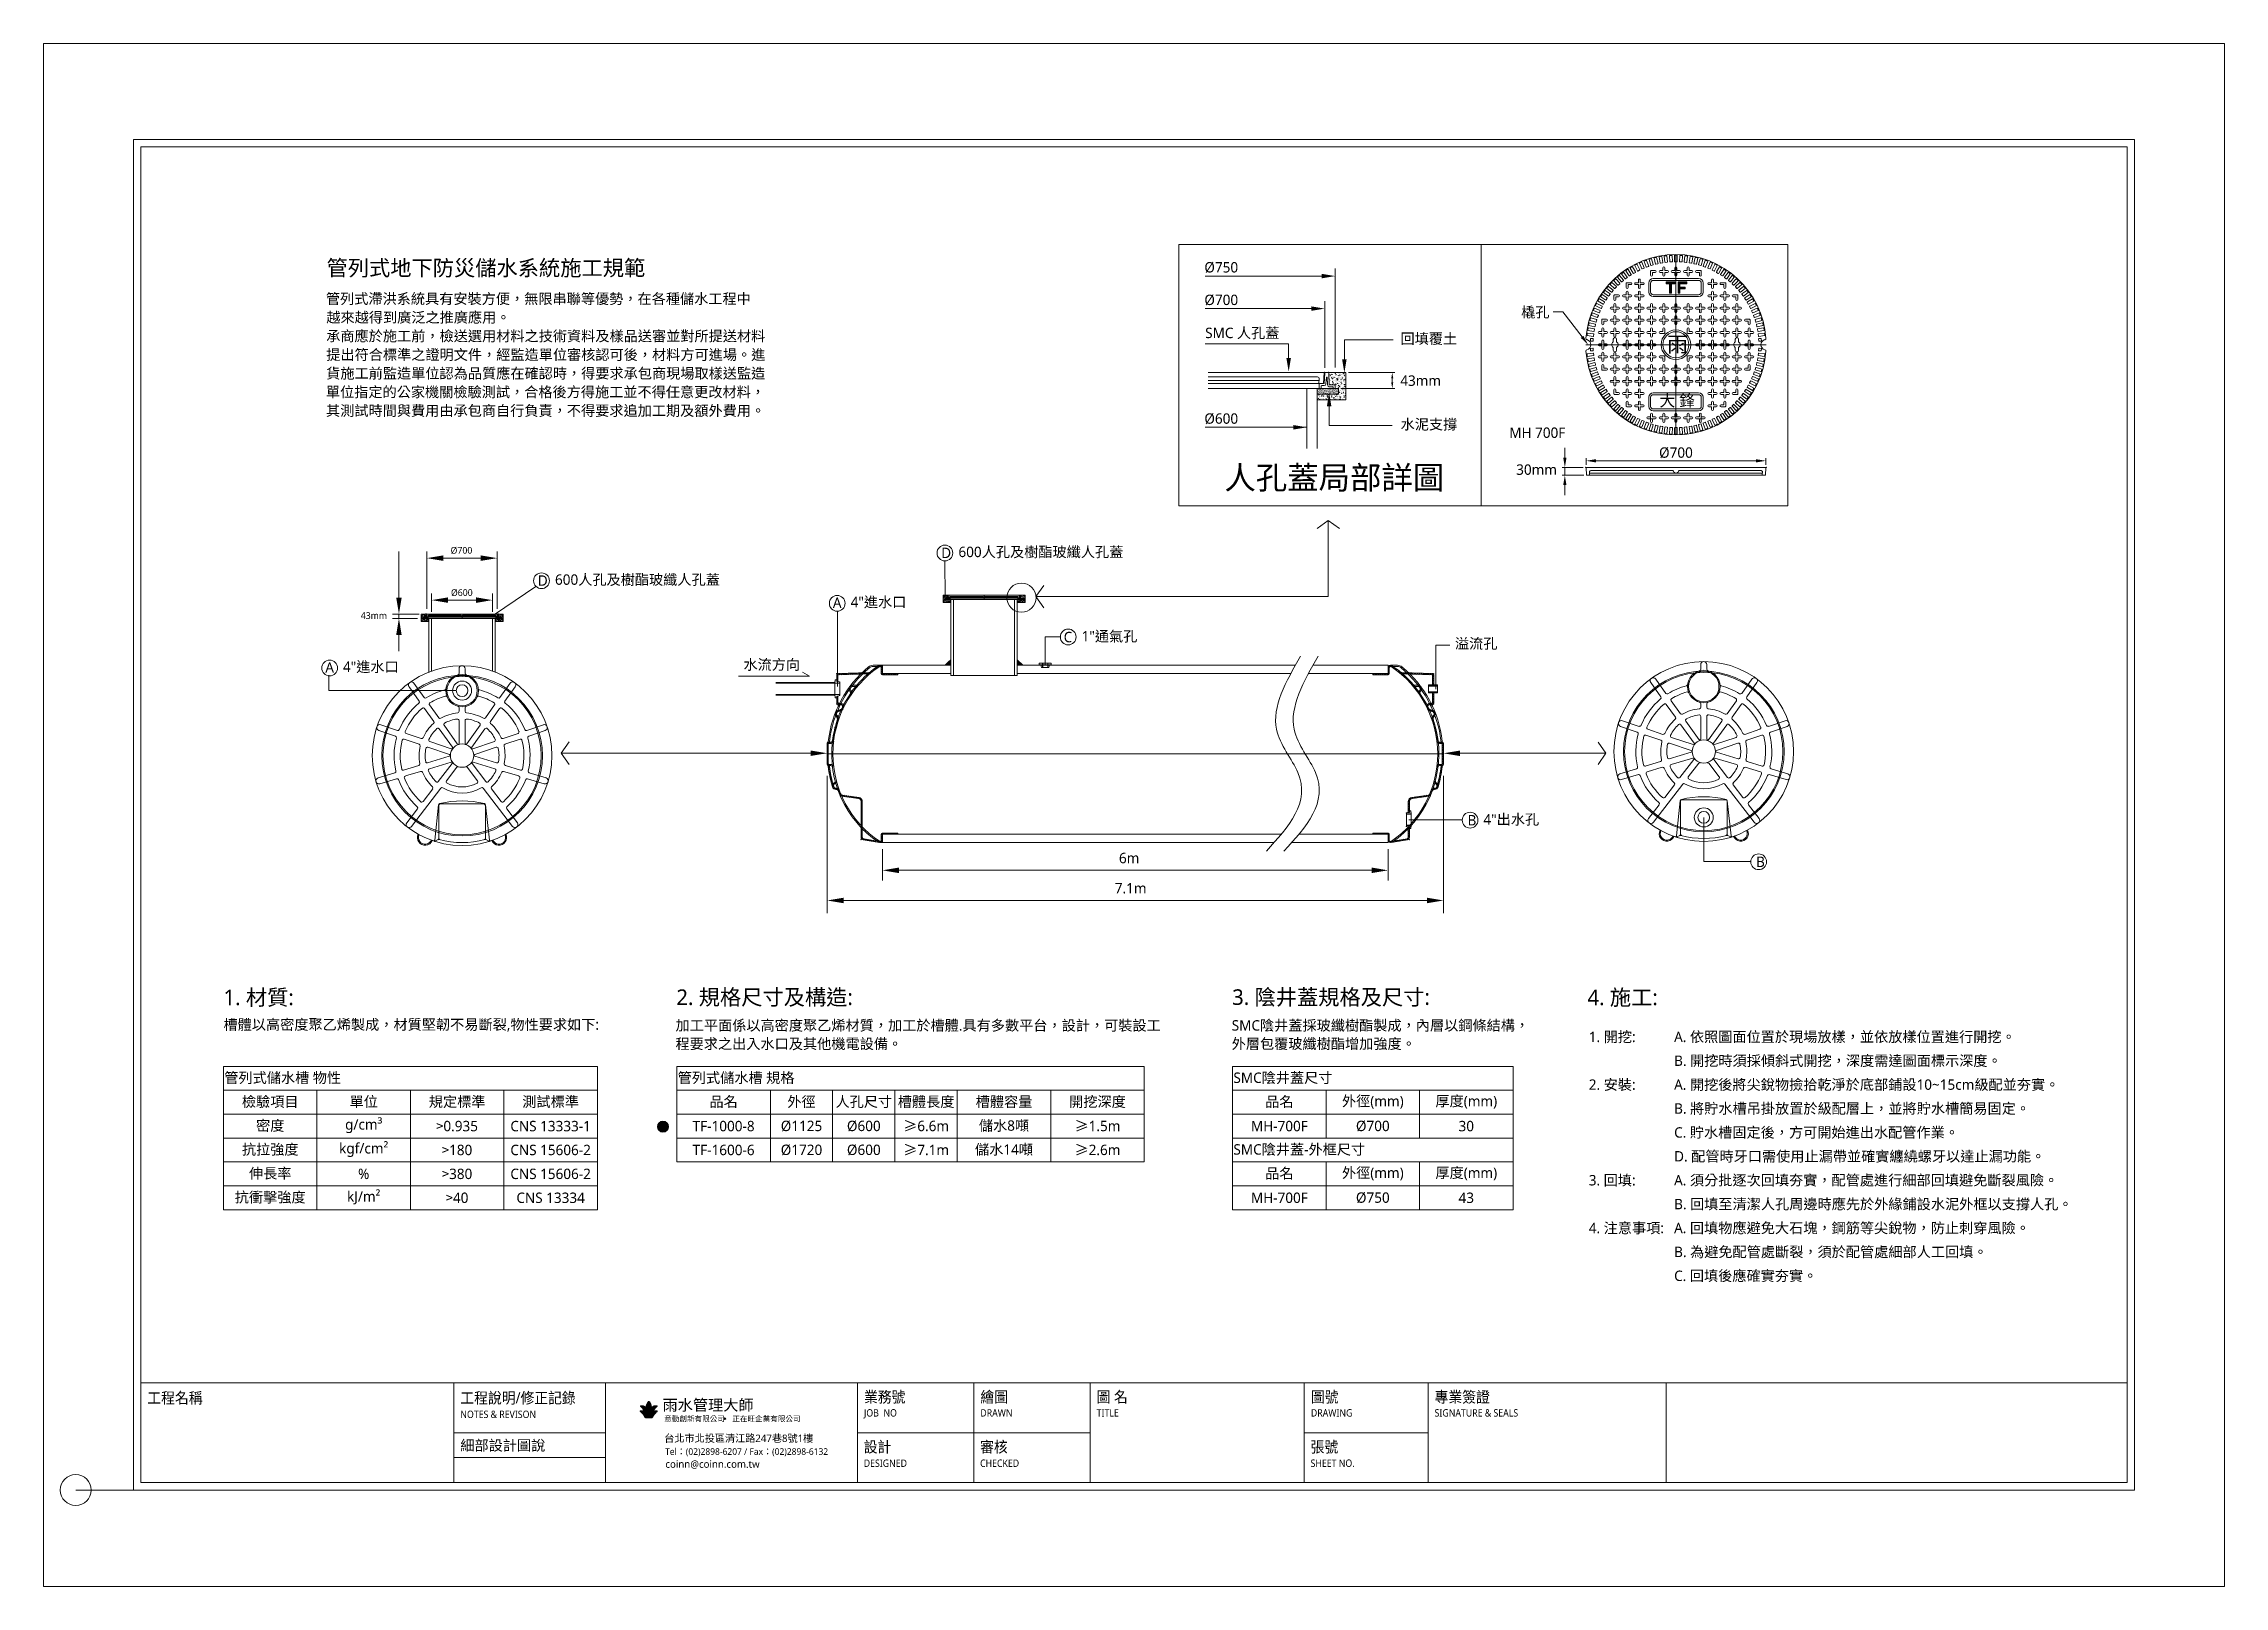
# Model space of a CAD drawing. Header units: millimetres. Extents: x 4664 to 8864, y -38 to 2932.
import ezdxf
from ezdxf.enums import TextEntityAlignment as Align

# ---------------------------------------------------------------- set-up
doc = ezdxf.new("R2010")
doc.units = ezdxf.units.MM
doc.styles.add('AEH', font='kaiu.ttf')
doc.styles.add('圖框文字', font='Microsoft JhengHei.ttf')
doc.styles.add('微軟正黑體-20', font='Microsoft JhengHei.ttf', dxfattribs={"height": 20})
doc.styles.add('微軟正黑體-30', font='Microsoft JhengHei.ttf', dxfattribs={"height": 30})

msp = doc.modelspace()

# ---------------------------------------------------------------- texts
at = {"lineweight": 5}
for s, height, style, p in [('管列式地下防災儲水系統施工規範', 30, '微軟正黑體-30', (5208.7, 2485, 326.4)), ('管列式滯洪系統具有安裝方便，無限串聯等優勢，在各種儲水工程中', 20, '微軟正黑體-20', (5207.5, 2430.7, 326.4)), ('越來越得到廣泛之推廣應用。', 20, '微軟正黑體-20', (5208.3, 2394.8, 326.4)), ('承商應於施工前，檢送選用材料之技術資料及樣品送審並對所提送材料', 20, '微軟正黑體-20', (5208.1, 2358.9, 326.4)), ('提出符合標準之證明文件，經監造單位審核認可後，材料方可進場。進', 20, '微軟正黑體-20', (5208.2, 2323, 326.4)), ('貨施工前監造單位認為品質應在確認時，得要求承包商現場取樣送監造', 20, '微軟正黑體-20', (5208.1, 2287.1, 326.4)), ('單位指定的公家機關檢驗測試，合格後方得施工並不得任意更改材料，', 20, '微軟正黑體-20', (5207.5, 2251.2, 326.4)), ('其測試時間與費用由承包商自行負責，不得要求追加工期及額外費用。', 20, '微軟正黑體-20', (5207.8, 2215.3, 326.4)), ('加工平面係以高密度聚乙烯材質，加工於槽體.具有多數平台，設計，可裝設工', 20, '微軟正黑體-20', (5880.9, 1031.8)), ('SMC陰井蓋採玻纖樹酯製成，內層以鋼條結構，', 20, '微軟正黑體-20', (6952.1, 1031.8)), ('程要求之出入水口及其他機電設備。', 20, '微軟正黑體-20', (5880.8, 996.3)), ('外層包覆玻纖樹酯增加強度。', 20, '微軟正黑體-20', (6952, 996.5)), ('意動創新有限公司    正在旺企業有限公司', 10.422, '圖框文字', (5859.2, 279.3, 163.2)), ('台北市北投區清江路247巷8號1樓', 14.283, '圖框文字', (5859.2, 239.7, 163.2)), ('coinn@coinn.com.tw', 14.283, '圖框文字', (5861.3, 190.1, 163.2))]:
    msp.add_text(s, height=height, dxfattribs=dict(at, style=style)).set_placement(p)
at = {"color": 3, "lineweight": 5, "style": '圖框文字', "width": 0.91}
for s, p in [('工程名稱', (4863.6, 324.6, 163.2)), ('工程說明/修正記錄', (5466.4, 324.6, 163.2)), ('業務號', (6243.8, 326.4, 163.2)), ('繪圖', (6467.9, 326.4, 163.2)), ('圖 名', (6692, 326.4, 163.2)), ('圖號', (7104.5, 326.4, 163.2)), ('專業簽證', (7342.8, 326.4, 163.2)), ('設計', (6243.3, 230.3, 163.2)), ('審核', (6467.4, 230.3, 163.2)), ('張號', (7104, 230.3, 163.2))]:
    msp.add_text(s, height=21.43, dxfattribs=at).set_placement(p, align=Align.MIDDLE_LEFT)
at = {"lineweight": 5, "style": '圖框文字', "width": 0.91}
for s, height, p in [('NOTES & REVISON', 14.212, (5466.4, 293, 163.2)), ('JOB  NO', 14.21, (6243.8, 295.8, 163.2)), ('DRAWN', 14.21, (6467.9, 295.8, 163.2)), ('TITLE', 14.21, (6692, 295.8, 163.2)), ('DRAWING', 14.21, (7104.5, 295.8, 163.2)), ('SIGNATURE & SEALS', 14.212, (7342.8, 295.8, 163.2)), ('DESIGNED', 14.21, (6243.3, 198.9, 163.2)), ('CHECKED', 14.21, (6467.4, 198.9, 163.2)), ('SHEET NO.', 14.21, (7104, 198.9, 163.2))]:
    msp.add_text(s, height=height, dxfattribs=at).set_placement(p, align=Align.MIDDLE_LEFT)
at = {"color": 4, "lineweight": 5, "style": '圖框文字'}
msp.add_text('雨水管理大師', height=21.43, dxfattribs=at).set_placement((5855.8, 300.2, 163.2))
at = {"color": 3, "lineweight": 5, "style": '圖框文字'}
msp.add_text('細部設計圖說', height=20, dxfattribs=at).set_placement((5466.4, 233.2, 163.2), align=Align.MIDDLE_LEFT)
at = {"lineweight": 5, "style": '圖框文字', "width": 0.98}
msp.add_text('Tel：(02)2898-6207 / Fax：(02)2898-6132', height=12.739, dxfattribs=at).set_placement((5860.8, 215, 163.2))
at = {"lineweight": 5, "attachment_point": 5, "style": 'AEH'}
for s, insert, char_height in [('{\\fMicrosoft JhengHei|b0|i0|c136|p34;\\C0;Ø750}', (6931.9, 2500.8), 20), ('{\\fMicrosoft JhengHei|b0|i0|c136|p34;\\C0;Ø700}', (6931.9, 2438.1), 20), ('{\\fMicrosoft JhengHei|b0|i0|c136|p34;\\C0;43mm}', (7315.9, 2282.9), 20), ('{\\fMicrosoft JhengHei|b0|i0|c136|p34;\\C0;Ø600}', (6931.9, 2209.6), 20), ('{\\fMicrosoft JhengHei|b0|i0|c136|p34;\\C0;Ø700}', (7807.6, 2144.1), 20), ('{\\fMicrosoft JhengHei|b0|i0|c136|p34;\\C0;30mm}', (7539.2, 2111.6), 20), ('{\\fMicrosoft JhengHei|b0|i0|c136|p34;\\C0;Ø700}', (5468.6, 1956.1), 12.863), ('{\\fMicrosoft JhengHei|b0|i0|c136|p34;\\C0;Ø600}', (5469.3, 1874.7), 12.863), ('{\\fMicrosoft JhengHei|b0|i0|c136|p34;\\C0;43mm}', (5299.9, 1830.7), 12.863)]:
    msp.add_mtext(s, dxfattribs=dict(at, insert=insert, char_height=char_height))
at = {"lineweight": 5, "attachment_point": 1}
for s, width, gutter_width, insert, char_height, style in [('橇孔', 76.14, 18.5, (7509.5, 2424.9, -371), 20, '微軟正黑體-30'), ('SMC 人孔蓋', 142.86, 12.5, (6900.9, 2384.9), 20, '微軟正黑體-20'), ('回填覆土', 164.393, 18.5, (7277.2, 2373.9, -371), 20, '微軟正黑體-20'), ('雨', 55.279, 18.5, (7790.5, 2368), 29.6, '微軟正黑體-20'), ('大 鋒', 64.636, 18.5, (7775.9, 2255.6, -371), 22.18, '微軟正黑體-20'), ('水泥支撐', 164.393, 18.5, (7277.2, 2209, -371), 20, '微軟正黑體-20'), ('MH 700F', 111.188, 18.5, (7486.6, 2192.8, -371), 20, '微軟正黑體-20'), ('人孔蓋局部詳圖', 399.654, 18.5, (6937.9, 2118.4, -371), 44.36, '微軟正黑體-30'), ('D', 14.984, 12.5, (6392.6, 1961.4, 250.9), 20, '微軟正黑體-20'), ('D', 14.984, 12.5, (5615.7, 1908.1, 250.9), 20, '微軟正黑體-20'), ('A', 14.984, 12.5, (6183.9, 1865.5, 1.4), 20, '微軟正黑體-20'), ('C', 14.984, 12.5, (6628.4, 1799.4), 20, '微軟正黑體-20'), ('溢流孔', 77.94, 12.5, (7382, 1787, -250.9), 20, '微軟正黑體-20'), ('A', 14.984, 12.5, (5206.4, 1740.9, 1.4), 20, '微軟正黑體-20'), ('水流方向', 103.118, 12.5, (6011.7, 1746.4, -250.9), 20, '微軟正黑體-20'), ('B', 14.984, 12.5, (7406.2, 1446.8), 20, '微軟正黑體-20'), ('6m', 37.992, 12.5, (6734.9, 1373.9), 20, '微軟正黑體-20'), ('B', 14.984, 12.5, (7962, 1366.7), 20, '微軟正黑體-20'), ('7.1m', 37.992, 12.5, (6726.8, 1315.9), 20, '微軟正黑體-20'), ('1. 材質:', 128.492, 12.5, (5010.3, 1110.7), 30, '微軟正黑體-30'), ('2. 規格尺寸及構造:', 326.814, 12.5, (5882.5, 1111.1), 30, '微軟正黑體-30'), ('3. 陰井蓋規格及尺寸:', 366.478, 12.5, (6952.9, 1111.2), 30, '微軟正黑體-30'), ('4. 施工:', 128.492, 12.5, (7637.3, 1110.7), 30, '微軟正黑體-30'), ('槽體以高密度聚乙烯製成，材質堅韌不易斷裂,物性要求如下:', 1161.123, 12.5, (5010.3, 1053.4), 20, '微軟正黑體-20')]:
    msp.add_mtext_dynamic_manual_height_columns(s, width=width, gutter_width=gutter_width, heights=[0], dxfattribs=dict(at, insert=insert, char_height=char_height, style=style))
at = {"lineweight": 5, "char_height": 20, "style": '微軟正黑體-20'}
for s, insert, width, attachment_point in [('600人孔及樹酯玻纖人孔蓋', (6584.5, 1952.1), 309.019, 5), ('600人孔及樹酯玻纖人孔蓋', (5807.5, 1898.8), 309.019, 5), ('4"進水口', (6271.8, 1855.7), 101.84, 5), ('1"通氣孔', (6716.6, 1789.8), 104.267, 5), ('4"進水口', (5294.1, 1731.1), 101.84, 5), ('4"出水孔', (7490.5, 1437.3), 104.267, 5), ('{\\C256;1. 開挖:}', (7639.7, 1018.6), 147, 4), ('A. 依照圖面位置於現場放樣，並依放樣位置進行開挖。', (7804.1, 1018.6), 758.202, 4), ('B. 開挖時須採傾斜式開挖，深度需達圖面標示深度。', (7804.1, 972.6), 758.202, 4), ('{\\C256;管列式儲水槽 物性}', (5011.8, 939.8), 717, 4), ('{\\C256;管列式儲水槽 規格}', (5885, 939.8), 897, 4), ('{\\C256;SMC陰井蓋尺寸}', (6955.3, 939.8), 537, 4), ('2. 安裝:', (7639.7, 926.6), 147, 4), ('A. 開挖後將尖銳物撿拾乾淨於底部鋪設10~15cm級配並夯實。', (7804.1, 926.6), 758.202, 4), ('{\\C256;檢驗項目}', (5100.3, 893.8), 177, 5), ('單位', (5280.3, 893.8), 177, 5), ('規定標準', (5460.3, 893.8), 177, 5), ('測試標準', (5640.3, 893.8), 177, 5), ('{\\C256;品名}', (5973.5, 893.8), 177, 5), ('外徑', (6123.5, 893.8), 117, 5), ('人孔尺寸', (6243.5, 893.8), 117, 5), ('槽體長度', (6363.5, 893.8), 117, 5), ('槽體容量', (6513.5, 893.8), 177, 5), ('開挖深度', (6693.5, 893.8), 177, 5), ('{\\C256;品名}', (7043.8, 893.8), 177, 5), ('外徑(mm)', (7223.8, 893.8), 177, 5), ('厚度(mm)', (7403.8, 893.8), 177, 5), ('B. 將貯水槽吊掛放置於級配層上，並將貯水槽簡易固定。', (7804.1, 880.6), 758.202, 4), ('密度', (5100.3, 847.8), 177, 5), ('g/cm³', (5280.3, 847.8), 177, 5), ('{\\fSimSun|b0|i0|c136|p2;>}0.935', (5460.3, 847.8), 177, 5), ('CNS 13333-1', (5640.3, 847.8), 177, 5), ('TF-1000-8', (5973.5, 847.8), 177, 5), ('Ø1125', (6123.5, 847.8), 117, 5), ('Ø600', (6243.5, 847.8), 117, 5), ('{\\fSimSun|b0|i0|c134|p2;≥}6.6m', (6363.5, 847.8), 117, 5), ('儲水8噸', (6513.5, 847.8), 177, 5), ('{\\fSimSun|b0|i0|c134|p2;≥}1.5m', (6693.5, 847.8), 177, 5), ('MH-700F', (7043.8, 847.8), 177, 5), ('Ø700', (7223.8, 847.8), 177, 5), ('30', (7403.8, 847.8), 177, 5), ('C. 貯水槽固定後，方可開始進出水配管作業。', (7804.1, 834.6), 758.202, 4), ('抗拉強度', (5100.3, 801.8), 177, 5), ('kgf/cm²', (5280.3, 801.8), 177, 5), ('{\\fSimSun|b0|i0|c136|p2;>}180', (5460.3, 801.8), 177, 5), ('CNS 15606-2', (5640.3, 801.8), 177, 5), ('TF-1600-6', (5973.5, 801.8), 177, 5), ('Ø1720', (6123.5, 801.8), 117, 5), ('Ø600', (6243.5, 801.8), 117, 5), ('{\\fSimSun|b0|i0|c134|p2;≥}7.1m', (6363.5, 801.8), 117, 5), ('儲水14噸', (6513.5, 801.8), 177, 5), ('{\\fSimSun|b0|i0|c134|p2;≥}2.6m', (6693.5, 801.8), 177, 5), ('{\\C256;SMC陰井蓋-外框尺寸}', (6955.3, 801.8), 537, 4), ('D. 配管時牙口需使用止漏帶並確實纏繞螺牙以達止漏功能。', (7804.1, 788.6), 758.202, 4), ('伸長率', (5100.3, 755.8), 177, 5), ('%', (5280.3, 755.8), 177, 5), ('{\\fSimSun|b0|i0|c136|p2;>}380', (5460.3, 755.8), 177, 5), ('CNS 15606-2', (5640.3, 755.8), 177, 5), ('{\\C256;品名}', (7043.8, 755.8), 177, 5), ('外徑(mm)', (7223.8, 755.8), 177, 5), ('厚度(mm)', (7403.8, 755.8), 177, 5), ('3. 回填:', (7639.7, 742.6), 147, 4), ('A. 須分批逐次回填夯實，配管處進行細部回填避免斷裂風險。', (7804.1, 742.6), 758.202, 4), ('抗衝擊強度', (5100.3, 709.8), 177, 5), ('kJ/m²', (5280.3, 709.8), 177, 5), ('{\\fSimSun|b0|i0|c136|p2;>}40', (5460.3, 709.8), 177, 5), ('CNS 13334', (5640.3, 709.8), 177, 5), ('MH-700F', (7043.8, 709.8), 177, 5), ('Ø750', (7223.8, 709.8), 177, 5), ('43', (7403.8, 709.8), 177, 5), ('B. 回填至清潔人孔周邊時應先於外緣鋪設水泥外框以支撐人孔。', (7804.1, 696.6), 758.202, 4), ('4. 注意事項:', (7639.7, 650.6), 147, 4), ('A. 回填物應避免大石塊，鋼筋等尖銳物，防止刺穿風險。', (7804.1, 650.6), 758.202, 4), ('B. 為避免配管處斷裂，須於配管處細部人工回填。', (7804.1, 604.6), 758.202, 4), ('C. 回填後應確實夯實。', (7804.1, 558.6), 758.202, 4)]:
    msp.add_mtext(s, dxfattribs=dict(at, insert=insert, width=width, attachment_point=attachment_point))

# ---------------------------------------------------------------- hatches: boundary and pattern name
at = {"lineweight": 5}
h = msp.add_hatch(color=256, dxfattribs=at)
h.dxf.hatch_style = 1
h.paths.add_polyline_path([(7805.5, 2472.8, 0.414214), (7805.2, 2473.1), (7789.2, 2473.1, 0.414214), (7788.9, 2472.8), (7788.9, 2469.9, 0.414214), (7789.2, 2469.6), (7795.2, 2469.6, -0.414214), (7795.5, 2469.3), (7795.5, 2451.8, 0.414214), (7795.7, 2451.5), (7798.6, 2451.5, 0.414214), (7798.9, 2451.8), (7798.9, 2469.3, -0.414214), (7799.2, 2469.6), (7805.2, 2469.6, 0.414214), (7805.5, 2469.9)])
h.paths.add_polyline_path([(7828.5, 2472.7, 0.414214), (7828.1, 2473.1), (7812.3, 2473.1, 0.414214), (7811.9, 2472.7), (7811.9, 2451.9, 0.414214), (7812.3, 2451.5), (7814.9, 2451.5, 0.414214), (7815.4, 2451.9), (7815.4, 2459.3, -0.414214), (7815.8, 2459.7), (7824.7, 2459.7, 0.414214), (7825.1, 2460.1), (7825.1, 2462.7, 0.414214), (7824.7, 2463.1), (7815.8, 2463.1, -0.414214), (7815.4, 2463.5), (7815.4, 2469.2, -0.414214), (7815.8, 2469.6), (7828.1, 2469.6, 0.414214), (7828.5, 2470.1)])
h = msp.add_hatch(color=256, dxfattribs=at)
h.dxf.hatch_style = 1
h.paths.add_polyline_path([(5867.4, 846.7, 1), (5846.1, 846.7, 1)])
at = {"lineweight": 5, "true_color": 0xf8d731}
h = msp.add_hatch(color=40, dxfattribs=at)
h.dxf.hatch_style = 1
edge = h.paths.add_edge_path()
edge.add_spline(control_points=[(5834.5, 298.2), (5835.4, 298.8), (5836.4, 299.3), (5837.2, 299.7), (5838.2, 300.1), (5838.6, 300.3), (5838.6, 300.3), (5838.7, 300.4), (5839.4, 301.6), (5839.7, 302.1), (5840.1, 302.6), (5840.6, 303.2), (5841, 303.8), (5841.5, 304.4), (5841.8, 304.9), (5842.3, 305.4), (5843.1, 306.3), (5843.4, 306.6), (5843.7, 306.9), (5844.2, 307.4), (5844.7, 307.8), (5844.9, 308), (5845.2, 308.3), (5845.4, 308.5), (5845.5, 308.7), (5845.5, 308.9), (5845.4, 309), (5845.4, 309.1), (5845.1, 309.3), (5844.8, 309.4), (5844.3, 309.4), (5843.8, 309.5), (5843.4, 309.6), (5842.8, 309.6), (5842.1, 309.5), (5841.4, 309.5), (5840.7, 309.4), (5840.3, 309.3), (5839.6, 309.1), (5838.9, 308.8), (5838.4, 308.6), (5837.8, 308.3), (5837.2, 307.9), (5836.5, 307.5), (5836.1, 307.2), (5835.6, 306.8), (5835.1, 306.3), (5834.7, 306), (5834.6, 305.9), (5834.6, 306), (5834.6, 306.1), (5834.5, 307), (5834.4, 307.8), (5833.7, 311), (5833.3, 312), (5832.7, 313.5), (5832.1, 314.6), (5831.6, 315.7), (5830.7, 316.9), (5830, 317.5), (5829.6, 317.9), (5829.3, 318), (5829.1, 317.9), (5828.9, 317.7), (5828.6, 317.5), (5828.5, 317.4), (5828.1, 316.9), (5827.9, 316.6), (5827.6, 316.2), (5827.2, 315.6), (5826.9, 315.1), (5826.4, 314.3), (5825.8, 312.9), (5825.1, 311.1), (5824.8, 310.1), (5824.4, 308.6), (5824.2, 307.1), (5824.2, 306.2), (5824.2, 306), (5824.1, 306), (5823.1, 306.9), (5822, 307.6), (5820.7, 308.4), (5819.2, 309), (5817.8, 309.4), (5816.5, 309.6), (5814.6, 309.4), (5813.6, 309.3), (5813.3, 309.1), (5813.3, 309), (5813.3, 308.8), (5813.3, 308.7), (5813.4, 308.4), (5813.7, 308), (5814.3, 307.5), (5814.8, 307.1), (5815.3, 306.6), (5816.5, 305.3), (5817.2, 304.5), (5817.6, 304.1), (5818, 303.4), (5818.5, 302.8), (5819.1, 301.9), (5819.5, 301.3), (5820.1, 300.4), (5820.1, 300.3), (5820.3, 300.2), (5821.1, 299.9), (5821.9, 299.5), (5822.5, 299.2), (5823, 298.9), (5823.4, 298.6), (5824, 298.3), (5824.2, 298.1), (5824.2, 298.1), (5824.3, 298.2), (5824.3, 298.4), (5824.5, 300), (5824.8, 301.3), (5825, 302.4), (5825.5, 304.1), (5825.8, 304.8), (5826.1, 305.8), (5826.5, 306.7), (5826.8, 307.2), (5827.3, 308.1), (5827.7, 308.7), (5828.2, 309.2), (5828.6, 309.5), (5829, 309.7), (5829.4, 309.7), (5829.7, 309.7), (5830.2, 309.4), (5830.7, 309), (5831.1, 308.5), (5831.4, 308), (5831.9, 307.2), (5832.4, 306.2), (5832.8, 305.2), (5833.1, 304.3), (5833.4, 303.4), (5833.6, 302.8), (5833.8, 301.8), (5834.1, 300.9), (5834.3, 299.9), (5834.4, 299.3), (5834.5, 298.5), (5834.5, 298.2), (5834.5, 298.2)], knot_values=[0, 0, 0, 0, 1, 2, 3, 4, 5, 6, 7, 8, 9, 10, 11, 12, 13, 14, 15, 16, 17, 18, 19, 20, 21, 22, 23, 24, 25, 26, 27, 28, 29, 30, 31, 32, 33, 34, 35, 36, 37, 38, 39, 40, 41, 42, 43, 44, 45, 46, 47, 48, 49, 50, 51, 52, 53, 54, 55, 56, 57, 58, 59, 60, 61, 61, 61, 62, 63, 64, 65, 66, 67, 68, 69, 70, 71, 72, 73, 74, 75, 76, 77, 78, 79, 80, 81, 82, 83, 84, 85, 86, 87, 88, 89, 90, 91, 92, 93, 94, 95, 96, 97, 98, 99, 100, 101, 102, 103, 104, 105, 106, 107, 108, 109, 110, 111, 112, 113, 114, 115, 116, 117, 118, 119, 120, 121, 122, 123, 124, 125, 126, 127, 128, 129, 130, 131, 132, 133, 134, 135, 136, 137, 138, 139, 140, 141, 142, 143, 144, 144, 144, 144], degree=3, periodic=0)
edge = h.paths.add_edge_path()
edge.add_spline(control_points=[(5829.4, 286.5), (5832.5, 286.5), (5834.5, 286.5), (5835.2, 286.5), (5835.6, 286.5), (5836, 286.7), (5836.2, 286.8), (5836.5, 287), (5836.6, 287.3), (5837, 288), (5837.5, 289.2), (5837.9, 289.8), (5838.4, 290.6), (5838.9, 291.4), (5839.5, 292.2), (5840.1, 293.1), (5840.9, 293.9), (5841.7, 294.8), (5842.8, 296), (5843.6, 296.7), (5844.2, 297.3), (5844.8, 297.8), (5845.3, 298.2), (5845.6, 298.6), (5845.7, 298.8), (5845.8, 299), (5845.7, 299.2), (5845.6, 299.4), (5845.4, 299.5), (5844.8, 299.6), (5844.1, 299.7), (5842.8, 299.8), (5841.8, 299.7), (5840.6, 299.7), (5839.6, 299.5), (5838.4, 299.1), (5837.7, 298.9), (5836.7, 298.4), (5835.9, 297.9), (5834.8, 297.2), (5834, 296.6), (5833.6, 296.1), (5833.5, 296.1), (5833.4, 296.5), (5833.3, 297.5), (5832.9, 300), (5832.6, 301.4), (5832.1, 303), (5831.7, 304.5), (5830.9, 306.2), (5830.2, 307.5), (5830.1, 307.8), (5829.8, 308.1), (5829.5, 308.3), (5829.4, 308.3), (5829.2, 308.3), (5829, 308.2), (5828.7, 308), (5828.4, 307.6), (5828.1, 307.1), (5827.6, 306.2), (5827.2, 305.5), (5826.9, 304.7), (5826.5, 303.6), (5826.2, 302.6), (5825.8, 301.2), (5825.5, 300), (5825.3, 298.8), (5825.2, 297.6), (5825.1, 296.8), (5825, 296.1), (5825, 296.1), (5824.9, 296.2), (5824.6, 296.4), (5823.6, 297.1), (5822.7, 297.8), (5821.9, 298.3), (5821.1, 298.7), (5820.1, 299.2), (5819.1, 299.4), (5818.1, 299.6), (5817.3, 299.7), (5816.2, 299.8), (5814.7, 299.7), (5813.9, 299.6), (5813.3, 299.6), (5812.9, 299.4), (5812.9, 299.1), (5812.9, 298.9), (5813.1, 298.6), (5813.5, 298.1), (5814.5, 297.2), (5815.4, 296.4), (5816.4, 295.4), (5817.2, 294.6), (5818.1, 293.6), (5819, 292.5), (5820.1, 290.8), (5820.8, 289.6), (5821.5, 288.3), (5821.9, 287.4), (5822.1, 287.1), (5822.4, 286.9), (5822.8, 286.7), (5823.5, 286.5), (5824.6, 286.5), (5829.4, 286.5)], knot_values=[0, 0, 0, 0, 1, 2, 3, 4, 5, 6, 7, 8, 9, 10, 11, 12, 13, 14, 15, 16, 17, 18, 19, 20, 21, 22, 23, 24, 25, 26, 27, 28, 29, 30, 31, 32, 33, 34, 35, 36, 37, 38, 39, 40, 41, 42, 43, 44, 45, 46, 47, 48, 49, 50, 51, 52, 53, 54, 55, 56, 57, 58, 59, 60, 61, 62, 63, 64, 65, 66, 67, 68, 69, 70, 71, 72, 73, 74, 75, 76, 77, 78, 79, 80, 81, 82, 83, 84, 85, 86, 87, 88, 89, 90, 91, 92, 93, 94, 95, 96, 97, 98, 99, 100, 101, 102, 103, 104, 104, 104, 104], degree=3, periodic=0)
at = {"lineweight": 5}
h = msp.add_hatch(color=256, dxfattribs=at)
h.dxf.hatch_style = 1
h.paths.add_polyline_path([(5977.6, 284.5, 1), (5974.5, 284.5, 1)])

# ---------------------------------------------------------------- linework, layer by layer
for p, q in [((4663.8, 2931.8, 163.2), (8863.8, 2931.8, 163.2)), ((4663.8, -38.2, 163.2), (4663.8, 2931.8, 163.2)), ((8863.8, 2931.8, 163.2), (8863.8, -38.2, 163.2)), ((4850.9, 2733, 163.2), (8676.8, 2733, 163.2)), ((4850.9, 353.8, 163.2), (4850.9, 2733, 163.2)), ((8676.8, 2733, 163.2), (4850.9, 2733, 163.2)), ((4850.9, 2733, 163.2), (4850.9, 161.5, 163.2)), ((8676.8, 2733, 163.2), (8676.8, 353.8, 163.2)), ((8676.8, 161.5, 163.2), (8676.8, 2733, 163.2)), ((6850.3, 2544.9), (8023, 2544.9)), ((6850.3, 2544.9), (6850.3, 2041.7)), ((7432.6, 2544.9), (7432.6, 2041.7)), ((7765.9, 2519.3), (7769.8, 2520.2)), ((7777.3, 2509.5), (7775.3, 2520.9)), ((7775.7, 2521.4), (7779.6, 2522.1)), ((7782.2, 2510.4), (7780.2, 2521.7)), ((7786.5, 2511), (7785.2, 2522.5)), ((7785.6, 2523), (7789.6, 2523.5)), ((7791.5, 2511.6), (7790.1, 2523)), ((7795.8, 2512), (7795.1, 2523.5)), ((7795.6, 2524), (7799.6, 2524.2)), ((7800.8, 2512.3), (7800.1, 2523.8)), ((7805.1, 2512.4), (7805.1, 2523.9)), ((7805.6, 2524.4), (7809.6, 2524.4)), ((7807.6, 2178.5), (7807.6, 2525.9)), ((7810.1, 2512.4), (7810.1, 2523.9)), ((7814.4, 2512.3), (7815.1, 2523.8)), ((7815.6, 2524.2), (7819.6, 2524)), ((7819.4, 2512), (7820.1, 2523.5)), ((7823.7, 2511.6), (7825, 2523)), ((7825.6, 2523.5), (7829.6, 2523)), ((7828.7, 2511), (7830, 2522.5)), ((7832.9, 2510.4), (7834.9, 2521.7)), ((7835.5, 2522.1), (7839.5, 2521.4)), ((7837.9, 2509.5), (7839.9, 2520.9)), ((7845.3, 2520.2), (7849.2, 2519.3)), ((8023, 2544.9), (8023, 2041.7)), ((7128.9, 2484.3), (6900.9, 2484.3)), ((7151.2, 2308.4), (7151.2, 2499)), ((7687.9, 2476.1), (7690.9, 2478.8)), ((7699.4, 2470.4), (7691.6, 2478.8)), ((7695.3, 2482.8), (7698.4, 2485.4)), ((7702.7, 2473.3), (7695.3, 2482.1)), ((7706.5, 2476.5), (7699.1, 2485.3)), ((7709.9, 2479.2), (7703, 2488.4)), ((7703.1, 2489.1), (7706.3, 2491.5)), ((7713.9, 2482.2), (7707, 2491.4)), ((7710.6, 2479.1), (7713.8, 2481.5)), ((7717.4, 2484.7), (7711.1, 2494.3)), ((7711.3, 2495), (7714.6, 2497.2)), ((7721.6, 2487.4), (7715.3, 2497)), ((7718.1, 2484.5), (7721.5, 2486.7)), ((7725.3, 2489.7), (7719.6, 2499.7)), ((7719.7, 2500.3), (7723.2, 2502.3)), ((7729.6, 2492.2), (7723.9, 2502.2)), ((7726, 2489.5), (7729.5, 2491.5)), ((7733.4, 2494.2), (7728.3, 2504.5)), ((7728.5, 2505.2), (7732.1, 2507)), ((7737.9, 2496.5), (7732.7, 2506.8)), ((7734.1, 2494), (7737.7, 2495.8)), ((7741.8, 2498.3), (7737.3, 2508.9)), ((7737.5, 2509.5), (7741.2, 2511.1)), ((7746.4, 2500.3), (7741.9, 2510.9)), ((7742.5, 2498.1), (7746.2, 2499.6)), ((7750.4, 2501.9), (7746.5, 2512.7)), ((7746.8, 2513.3), (7750.6, 2514.7)), ((7751.1, 2501.6), (7754.8, 2503)), ((7755.1, 2503.6), (7751.2, 2514.4)), ((7759.2, 2505), (7755.9, 2516)), ((7756.3, 2516.6), (7760.1, 2517.7)), ((7758.7, 2486), (7758.7, 2494)), ((7759.7, 2495), (7767.7, 2495)), ((7759.9, 2504.6), (7763.7, 2505.8)), ((7764, 2506.4), (7760.7, 2517.4)), ((7762.5, 2491.3), (7767.7, 2491.3)), ((7762.5, 2486), (7762.5, 2491.3)), ((7851.3, 2479.4), (7763.8, 2479.4)), ((7768.2, 2507.5), (7765.5, 2518.7)), ((7768.8, 2507.1), (7772.7, 2508.1)), ((7773.1, 2508.7), (7770.4, 2519.9)), ((7777, 2495), (7782.2, 2495)), ((7777, 2491.3), (7782.2, 2491.3)), ((7777.9, 2509.1), (7781.8, 2509.8)), ((7782.2, 2495), (7782.2, 2500.3)), ((7782.2, 2486), (7782.2, 2491.3)), ((7786, 2495), (7786, 2500.3)), ((7786, 2495), (7791.2, 2495)), ((7786, 2491.3), (7791.2, 2491.3)), ((7786, 2486), (7786, 2491.3)), ((7787, 2510.6), (7791, 2511.1)), ((7796.3, 2511.5), (7800.3, 2511.8)), ((7800.5, 2495), (7805.7, 2495)), ((7800.5, 2491.3), (7805.7, 2491.3)), ((7805.6, 2511.9), (7809.6, 2511.9)), ((7805.7, 2495), (7805.7, 2500.3)), ((7805.7, 2486), (7805.7, 2491.3)), ((7809.5, 2495), (7809.5, 2500.3)), ((7809.5, 2495), (7814.7, 2495)), ((7809.5, 2491.3), (7814.7, 2491.3)), ((7809.5, 2486), (7809.5, 2491.3)), ((7814.9, 2511.8), (7818.9, 2511.5)), ((7829.2, 2495), (7823.9, 2495)), ((7829.2, 2491.3), (7823.9, 2491.3)), ((7824.1, 2511.1), (7828.1, 2510.6)), ((7829.2, 2495), (7829.2, 2500.3)), ((7829.2, 2486), (7829.2, 2491.3)), ((7832.9, 2495), (7832.9, 2500.3)), ((7838.2, 2495), (7832.9, 2495)), ((7838.2, 2491.3), (7832.9, 2491.3)), ((7832.9, 2486), (7832.9, 2491.3)), ((7833.3, 2509.8), (7837.3, 2509.1)), ((7842.1, 2508.7), (7844.7, 2519.9)), ((7842.5, 2508.1), (7846.4, 2507.1)), ((7847, 2507.5), (7849.6, 2518.7)), ((7855.4, 2495), (7847.4, 2495)), ((7852.7, 2491.3), (7847.4, 2491.3)), ((7851.1, 2506.4), (7854.4, 2517.4)), ((7851.5, 2505.8), (7855.3, 2504.6)), ((7852.7, 2486), (7852.7, 2491.3)), ((7855.1, 2517.7), (7858.9, 2516.6)), ((7855.9, 2505), (7859.2, 2516)), ((7856.4, 2486), (7856.4, 2494)), ((7860, 2503.6), (7864, 2514.4)), ((7860.3, 2503), (7864.1, 2501.6)), ((7864.6, 2514.7), (7868.4, 2513.3)), ((7864.7, 2501.9), (7868.7, 2512.7)), ((7868.7, 2500.3), (7873.3, 2510.9)), ((7869, 2499.6), (7872.7, 2498.1)), ((7873.3, 2498.3), (7877.9, 2508.9)), ((7874, 2511.1), (7877.6, 2509.5)), ((7877.2, 2496.5), (7882.4, 2506.8)), ((7877.5, 2495.8), (7881, 2494)), ((7881.7, 2494.2), (7886.9, 2504.5)), ((7883.1, 2507), (7886.7, 2505.2)), ((7885.5, 2492.2), (7891.3, 2502.2)), ((7885.7, 2491.5), (7889.2, 2489.5)), ((7889.9, 2489.7), (7895.6, 2499.7)), ((7892, 2502.3), (7895.4, 2500.3)), ((7893.5, 2487.4), (7899.8, 2497)), ((7893.7, 2486.7), (7897, 2484.5)), ((7897.7, 2484.7), (7904, 2494.3)), ((7900.5, 2497.2), (7903.9, 2495)), ((7901.2, 2482.2), (7908.1, 2491.4)), ((7901.4, 2481.5), (7904.6, 2479.1)), ((7905.3, 2479.2), (7912.1, 2488.4)), ((7908.6, 2476.5), (7916, 2485.3)), ((7908.8, 2491.5), (7912, 2489.1)), ((7912.5, 2473.3), (7919.9, 2482.1)), ((7915.7, 2470.4), (7923.6, 2478.8)), ((7916.7, 2485.4), (7919.8, 2482.8)), ((7924.3, 2478.8), (7927.2, 2476.1)), ((7131.2, 2307.8), (7131.2, 2436.1)), ((7657.4, 2436.6), (7659.4, 2440)), ((7670.1, 2434.5), (7660.1, 2440.2)), ((7662.6, 2445.2), (7664.8, 2448.5)), ((7672.3, 2438.1), (7662.7, 2444.5)), ((7675.1, 2442.3), (7665.5, 2448.6)), ((7668.2, 2453.4), (7670.6, 2456.6)), ((7677.6, 2445.9), (7668.3, 2452.7)), ((7680.6, 2449.9), (7671.3, 2456.7)), ((7673, 2438.3), (7675.2, 2441.6)), ((7674.4, 2461.4), (7676.9, 2464.4)), ((7683.2, 2453.3), (7674.4, 2460.7)), ((7686.5, 2457.1), (7677.6, 2464.5)), ((7678.3, 2446), (7680.7, 2449.2)), ((7680.9, 2468.9), (7683.7, 2471.8)), ((7689.3, 2460.3), (7681, 2468.2)), ((7683.9, 2453.3), (7686.5, 2456.4)), ((7692.8, 2464), (7684.4, 2471.9)), ((7695.8, 2467), (7687.9, 2475.4)), ((7688.2, 2447.1), (7688.2, 2439.1)), ((7697.2, 2448.1), (7689.2, 2448.1)), ((7690, 2460.3), (7692.8, 2463.3)), ((7692, 2444.3), (7692, 2439.1)), ((7697.2, 2444.3), (7692, 2444.3)), ((7696.5, 2467), (7699.4, 2469.7)), ((7703.4, 2473.3), (7706.4, 2475.8)), ((7711.7, 2448.1), (7706.5, 2448.1)), ((7711.7, 2444.3), (7706.5, 2444.3)), ((7711.7, 2462.5), (7711.7, 2470.5)), ((7711.7, 2448.1), (7711.7, 2453.3)), ((7711.7, 2439.1), (7711.7, 2444.3)), ((7712.7, 2471.5), (7720.7, 2471.5)), ((7715.5, 2467.8), (7720.7, 2467.8)), ((7715.5, 2462.5), (7715.5, 2467.8)), ((7715.5, 2448.1), (7715.5, 2453.3)), ((7720.7, 2448.1), (7715.5, 2448.1)), ((7720.7, 2444.3), (7715.5, 2444.3)), ((7715.5, 2439.1), (7715.5, 2444.3)), ((7730, 2471.5), (7735.2, 2471.5)), ((7730, 2467.8), (7735.2, 2467.8)), ((7730, 2448.1), (7735.2, 2448.1)), ((7730, 2444.3), (7735.2, 2444.3)), ((7735.2, 2471.5), (7735.2, 2476.8)), ((7735.2, 2462.5), (7735.2, 2467.8)), ((7735.2, 2448.1), (7735.2, 2453.3)), ((7735.2, 2439.1), (7735.2, 2444.3)), ((7739, 2471.5), (7739, 2476.8)), ((7739, 2471.5), (7744.2, 2471.5)), ((7739, 2467.8), (7744.2, 2467.8)), ((7739, 2462.5), (7739, 2467.8)), ((7739, 2448.1), (7739, 2453.3)), ((7739, 2448.1), (7744.2, 2448.1)), ((7739, 2444.3), (7744.2, 2444.3)), ((7739, 2439.1), (7739, 2444.3)), ((7755.3, 2470.9), (7755.3, 2453.4)), ((7758.8, 2470.9), (7758.8, 2453.4)), ((7851.3, 2475.9), (7763.8, 2475.9)), ((7763.8, 2448.4), (7851.3, 2448.4)), ((7763.8, 2444.9), (7851.3, 2444.9)), ((7788.9, 2472.8), (7788.9, 2469.9)), ((7805.2, 2473.1), (7789.2, 2473.1)), ((7795.2, 2469.6), (7789.2, 2469.6)), ((7795.5, 2469.3), (7795.5, 2451.8)), ((7795.7, 2451.5), (7798.6, 2451.5)), ((7798.9, 2469.3), (7798.9, 2451.8)), ((7805.2, 2469.6), (7799.2, 2469.6)), ((7805.5, 2469.9), (7805.5, 2472.8)), ((7811.9, 2472.7), (7811.9, 2451.9)), ((7828.1, 2473.1), (7812.3, 2473.1)), ((7812.3, 2451.5), (7814.9, 2451.5)), ((7815.4, 2469.2), (7815.4, 2463.5)), ((7815.4, 2459.3), (7815.4, 2451.9)), ((7828.1, 2469.6), (7815.8, 2469.6)), ((7815.8, 2463.1), (7824.7, 2463.1)), ((7815.8, 2459.7), (7824.7, 2459.7)), ((7825.1, 2460.1), (7825.1, 2462.7)), ((7828.5, 2470.1), (7828.5, 2472.7)), ((7856.3, 2453.4), (7856.3, 2470.9)), ((7859.8, 2453.4), (7859.8, 2470.9)), ((7876.2, 2471.5), (7870.9, 2471.5)), ((7876.2, 2467.8), (7870.9, 2467.8)), ((7876.2, 2448.1), (7870.9, 2448.1)), ((7876.2, 2444.3), (7870.9, 2444.3)), ((7876.2, 2471.5), (7876.2, 2476.8)), ((7876.2, 2462.5), (7876.2, 2467.8)), ((7876.2, 2448.1), (7876.2, 2453.3)), ((7876.2, 2439.1), (7876.2, 2444.3)), ((7879.9, 2471.5), (7879.9, 2476.8)), ((7885.2, 2471.5), (7879.9, 2471.5)), ((7885.2, 2467.8), (7879.9, 2467.8)), ((7879.9, 2462.5), (7879.9, 2467.8)), ((7879.9, 2448.1), (7879.9, 2453.3)), ((7885.2, 2448.1), (7879.9, 2448.1)), ((7885.2, 2444.3), (7879.9, 2444.3)), ((7879.9, 2439.1), (7879.9, 2444.3)), ((7902.4, 2471.5), (7894.4, 2471.5)), ((7899.7, 2467.8), (7894.4, 2467.8)), ((7894.4, 2448.1), (7899.7, 2448.1)), ((7894.4, 2444.3), (7899.7, 2444.3)), ((7899.7, 2462.5), (7899.7, 2467.8)), ((7899.7, 2448.1), (7899.7, 2453.3)), ((7899.7, 2439.1), (7899.7, 2444.3)), ((7903.4, 2462.5), (7903.4, 2470.5)), ((7903.4, 2448.1), (7903.4, 2453.3)), ((7903.4, 2448.1), (7908.7, 2448.1)), ((7903.4, 2444.3), (7908.7, 2444.3)), ((7903.4, 2439.1), (7903.4, 2444.3)), ((7908.7, 2475.8), (7911.8, 2473.3)), ((7915.7, 2469.7), (7918.6, 2467)), ((7917.9, 2448.1), (7925.9, 2448.1)), ((7917.9, 2444.3), (7923.2, 2444.3)), ((7919.3, 2467), (7927.2, 2475.4)), ((7922.4, 2464), (7930.8, 2471.9)), ((7922.4, 2463.3), (7925.1, 2460.3)), ((7923.2, 2444.3), (7923.2, 2439.1)), ((7925.8, 2460.3), (7934.2, 2468.2)), ((7926.9, 2447.1), (7926.9, 2439.1)), ((7928.6, 2456.4), (7931.2, 2453.3)), ((7928.7, 2457.1), (7937.5, 2464.5)), ((7931.5, 2471.8), (7934.2, 2468.9)), ((7931.9, 2453.3), (7940.7, 2460.7)), ((7934.5, 2449.2), (7936.9, 2446)), ((7934.6, 2449.9), (7943.8, 2456.7)), ((7937.6, 2445.9), (7946.8, 2452.7)), ((7938.2, 2464.4), (7940.8, 2461.4)), ((7939.9, 2441.6), (7942.1, 2438.3)), ((7940.1, 2442.3), (7949.7, 2448.6)), ((7942.8, 2438.1), (7952.4, 2444.5)), ((7944.5, 2456.6), (7946.9, 2453.4)), ((7945.1, 2434.5), (7955, 2440.2)), ((7950.4, 2448.5), (7952.6, 2445.2)), ((7955.7, 2440), (7957.7, 2436.6)), ((7118.4, 2421.7), (6900.9, 2421.7)), ((7652.3, 2391.6), (7641.1, 2394.2)), ((7642, 2399.7), (7643.2, 2403.5)), ((7653.4, 2395.8), (7642.4, 2399)), ((7654.8, 2400.5), (7643.8, 2403.8)), ((7645.1, 2409.2), (7646.4, 2413)), ((7656.2, 2404.6), (7645.4, 2408.6)), ((7657.9, 2409.3), (7647.1, 2413.3)), ((7648.7, 2418.6), (7650.2, 2422.2)), ((7659.5, 2413.4), (7648.9, 2417.9)), ((7661.5, 2417.9), (7650.9, 2422.5)), ((7652.8, 2427.7), (7654.6, 2431.3)), ((7663.3, 2421.9), (7653, 2427)), ((7654, 2396.1), (7655.1, 2399.9)), ((7665.5, 2426.3), (7655.2, 2431.5)), ((7656.8, 2404.9), (7658.2, 2408.7)), ((7667.6, 2430.1), (7657.6, 2435.9)), ((7660.1, 2413.6), (7661.7, 2417.3)), ((7664, 2422.1), (7665.7, 2425.7)), ((7664.7, 2400.1), (7664.7, 2392.1)), ((7673.7, 2401.1), (7665.7, 2401.1)), ((7668.3, 2430.3), (7670.3, 2433.8)), ((7668.5, 2397.3), (7668.5, 2392.1)), ((7673.7, 2397.3), (7668.5, 2397.3)), ((7683, 2424.6), (7688.2, 2424.6)), ((7683, 2420.8), (7688.2, 2420.8)), ((7683, 2401.1), (7688.2, 2401.1)), ((7683, 2397.3), (7688.2, 2397.3)), ((7688.2, 2424.6), (7688.2, 2429.8)), ((7688.2, 2415.6), (7688.2, 2420.8)), ((7688.2, 2401.1), (7688.2, 2406.3)), ((7688.2, 2392.1), (7688.2, 2397.3)), ((7692, 2424.6), (7692, 2429.8)), ((7692, 2424.6), (7697.2, 2424.6)), ((7692, 2420.8), (7697.2, 2420.8)), ((7692, 2415.6), (7692, 2420.8)), ((7692, 2401.1), (7692, 2406.3)), ((7692, 2401.1), (7697.2, 2401.1)), ((7692, 2397.3), (7697.2, 2397.3)), ((7692, 2392.1), (7692, 2397.3)), ((7711.7, 2424.6), (7706.5, 2424.6)), ((7711.7, 2420.8), (7706.5, 2420.8)), ((7711.7, 2401.1), (7706.5, 2401.1)), ((7711.7, 2397.3), (7706.5, 2397.3)), ((7711.7, 2424.6), (7711.7, 2429.8)), ((7711.7, 2415.6), (7711.7, 2420.8)), ((7711.7, 2401.1), (7711.7, 2406.3)), ((7711.7, 2392.1), (7711.7, 2397.3)), ((7715.5, 2424.6), (7715.5, 2429.8)), ((7720.7, 2424.6), (7715.5, 2424.6)), ((7720.7, 2420.8), (7715.5, 2420.8)), ((7715.5, 2415.6), (7715.5, 2420.8)), ((7715.5, 2401.1), (7715.5, 2406.3)), ((7720.7, 2401.1), (7715.5, 2401.1)), ((7720.7, 2397.3), (7715.5, 2397.3)), ((7715.5, 2392.1), (7715.5, 2397.3)), ((7730, 2424.6), (7735.2, 2424.6)), ((7730, 2420.8), (7735.2, 2420.8)), ((7730, 2401.1), (7735.2, 2401.1)), ((7730, 2397.3), (7735.2, 2397.3)), ((7735.2, 2424.6), (7735.2, 2429.8)), ((7735.2, 2415.6), (7735.2, 2420.8)), ((7735.2, 2401.1), (7735.2, 2406.3)), ((7735.2, 2392.1), (7735.2, 2397.3)), ((7739, 2424.6), (7739, 2429.8)), ((7739, 2424.6), (7744.2, 2424.6)), ((7739, 2420.8), (7744.2, 2420.8)), ((7739, 2415.6), (7739, 2420.8)), ((7739, 2401.1), (7739, 2406.3)), ((7739, 2401.1), (7744.2, 2401.1)), ((7739, 2397.3), (7744.2, 2397.3)), ((7739, 2392.1), (7739, 2397.3)), ((7758.7, 2424.6), (7753.5, 2424.6)), ((7758.7, 2420.8), (7753.5, 2420.8)), ((7758.7, 2401.1), (7753.5, 2401.1)), ((7758.7, 2397.3), (7753.5, 2397.3)), ((7758.7, 2424.6), (7758.7, 2429.8)), ((7758.7, 2415.6), (7758.7, 2420.8)), ((7758.7, 2401.1), (7758.7, 2406.3)), ((7758.7, 2392.1), (7758.7, 2397.3)), ((7762.5, 2424.6), (7762.5, 2429.8)), ((7767.7, 2424.6), (7762.5, 2424.6)), ((7767.7, 2420.8), (7762.5, 2420.8)), ((7762.5, 2415.6), (7762.5, 2420.8)), ((7762.5, 2401.1), (7762.5, 2406.3)), ((7767.7, 2401.1), (7762.5, 2401.1)), ((7767.7, 2397.3), (7762.5, 2397.3)), ((7762.5, 2392.1), (7762.5, 2397.3)), ((7777, 2424.6), (7782.2, 2424.6)), ((7777, 2420.8), (7782.2, 2420.8)), ((7777, 2401.1), (7782.2, 2401.1)), ((7777, 2397.3), (7782.2, 2397.3)), ((7782.2, 2424.6), (7782.2, 2429.8)), ((7782.2, 2415.6), (7782.2, 2420.8)), ((7782.2, 2401.1), (7782.2, 2406.3)), ((7782.2, 2392.1), (7782.2, 2397.3)), ((7786, 2424.6), (7786, 2429.8)), ((7786, 2424.6), (7791.2, 2424.6)), ((7786, 2420.8), (7791.2, 2420.8)), ((7786, 2415.6), (7786, 2420.8)), ((7786, 2401.1), (7786, 2406.3)), ((7786, 2401.1), (7791.2, 2401.1)), ((7786, 2397.3), (7791.2, 2397.3)), ((7786, 2392.1), (7786, 2397.3)), ((7800.5, 2424.6), (7805.7, 2424.6)), ((7800.5, 2420.8), (7805.7, 2420.8)), ((7800.5, 2401.1), (7805.7, 2401.1)), ((7800.5, 2397.3), (7805.7, 2397.3)), ((7805.7, 2424.6), (7805.7, 2429.8)), ((7805.7, 2415.6), (7805.7, 2420.8)), ((7805.7, 2401.1), (7805.7, 2406.3)), ((7805.7, 2392.1), (7805.7, 2397.3)), ((7809.5, 2424.6), (7809.5, 2429.8)), ((7809.5, 2424.6), (7814.7, 2424.6)), ((7809.5, 2420.8), (7814.7, 2420.8)), ((7809.5, 2415.6), (7809.5, 2420.8)), ((7809.5, 2401.1), (7809.5, 2406.3)), ((7809.5, 2401.1), (7814.7, 2401.1)), ((7809.5, 2397.3), (7814.7, 2397.3)), ((7809.5, 2392.1), (7809.5, 2397.3)), ((7829.2, 2424.6), (7823.9, 2424.6)), ((7829.2, 2420.8), (7823.9, 2420.8)), ((7829.2, 2401.1), (7823.9, 2401.1)), ((7829.2, 2397.3), (7823.9, 2397.3)), ((7829.2, 2424.6), (7829.2, 2429.8)), ((7829.2, 2415.6), (7829.2, 2420.8)), ((7829.2, 2401.1), (7829.2, 2406.3)), ((7829.2, 2392.1), (7829.2, 2397.3)), ((7832.9, 2424.6), (7832.9, 2429.8)), ((7838.2, 2424.6), (7832.9, 2424.6)), ((7838.2, 2420.8), (7832.9, 2420.8)), ((7832.9, 2415.6), (7832.9, 2420.8)), ((7832.9, 2401.1), (7832.9, 2406.3)), ((7838.2, 2401.1), (7832.9, 2401.1)), ((7838.2, 2397.3), (7832.9, 2397.3)), ((7832.9, 2392.1), (7832.9, 2397.3)), ((7847.4, 2424.6), (7852.7, 2424.6)), ((7847.4, 2420.8), (7852.7, 2420.8)), ((7847.4, 2401.1), (7852.7, 2401.1)), ((7847.4, 2397.3), (7852.7, 2397.3)), ((7852.7, 2424.6), (7852.7, 2429.8)), ((7852.7, 2415.6), (7852.7, 2420.8)), ((7852.7, 2401.1), (7852.7, 2406.3)), ((7852.7, 2392.1), (7852.7, 2397.3)), ((7856.4, 2424.6), (7856.4, 2429.8)), ((7856.4, 2424.6), (7861.7, 2424.6)), ((7856.4, 2420.8), (7861.7, 2420.8)), ((7856.4, 2415.6), (7856.4, 2420.8)), ((7856.4, 2401.1), (7856.4, 2406.3)), ((7856.4, 2401.1), (7861.7, 2401.1)), ((7856.4, 2397.3), (7861.7, 2397.3)), ((7856.4, 2392.1), (7856.4, 2397.3)), ((7876.2, 2424.6), (7870.9, 2424.6)), ((7876.2, 2420.8), (7870.9, 2420.8)), ((7876.2, 2401.1), (7870.9, 2401.1)), ((7876.2, 2397.3), (7870.9, 2397.3)), ((7876.2, 2424.6), (7876.2, 2429.8)), ((7876.2, 2415.6), (7876.2, 2420.8)), ((7876.2, 2401.1), (7876.2, 2406.3)), ((7876.2, 2392.1), (7876.2, 2397.3)), ((7879.9, 2424.6), (7879.9, 2429.8)), ((7885.2, 2424.6), (7879.9, 2424.6)), ((7885.2, 2420.8), (7879.9, 2420.8)), ((7879.9, 2415.6), (7879.9, 2420.8)), ((7879.9, 2401.1), (7879.9, 2406.3)), ((7885.2, 2401.1), (7879.9, 2401.1)), ((7885.2, 2397.3), (7879.9, 2397.3)), ((7879.9, 2392.1), (7879.9, 2397.3)), ((7894.4, 2424.6), (7899.7, 2424.6)), ((7894.4, 2420.8), (7899.7, 2420.8)), ((7894.4, 2401.1), (7899.7, 2401.1)), ((7894.4, 2397.3), (7899.7, 2397.3)), ((7899.7, 2424.6), (7899.7, 2429.8)), ((7899.7, 2415.6), (7899.7, 2420.8)), ((7899.7, 2401.1), (7899.7, 2406.3)), ((7899.7, 2392.1), (7899.7, 2397.3)), ((7903.4, 2424.6), (7903.4, 2429.8)), ((7903.4, 2424.6), (7908.7, 2424.6)), ((7903.4, 2420.8), (7908.7, 2420.8)), ((7903.4, 2415.6), (7903.4, 2420.8)), ((7903.4, 2401.1), (7903.4, 2406.3)), ((7903.4, 2401.1), (7908.7, 2401.1)), ((7903.4, 2397.3), (7908.7, 2397.3)), ((7903.4, 2392.1), (7903.4, 2397.3)), ((7923.2, 2424.6), (7917.9, 2424.6)), ((7923.2, 2420.8), (7917.9, 2420.8)), ((7923.2, 2401.1), (7917.9, 2401.1)), ((7923.2, 2397.3), (7917.9, 2397.3)), ((7923.2, 2424.6), (7923.2, 2429.8)), ((7923.2, 2415.6), (7923.2, 2420.8)), ((7923.2, 2401.1), (7923.2, 2406.3)), ((7923.2, 2392.1), (7923.2, 2397.3)), ((7926.9, 2424.6), (7926.9, 2429.8)), ((7932.2, 2424.6), (7926.9, 2424.6)), ((7932.2, 2420.8), (7926.9, 2420.8)), ((7926.9, 2415.6), (7926.9, 2420.8)), ((7926.9, 2401.1), (7926.9, 2406.3)), ((7932.2, 2401.1), (7926.9, 2401.1)), ((7932.2, 2397.3), (7926.9, 2397.3)), ((7926.9, 2392.1), (7926.9, 2397.3)), ((7941.4, 2401.1), (7949.4, 2401.1)), ((7941.4, 2397.3), (7946.7, 2397.3)), ((7944.9, 2433.8), (7946.9, 2430.3)), ((7946.7, 2397.3), (7946.7, 2392.1)), ((7947.6, 2430.1), (7957.5, 2435.9)), ((7949.4, 2425.7), (7951.2, 2422.1)), ((7949.6, 2426.3), (7959.9, 2431.5)), ((7950.4, 2400.1), (7950.4, 2392.1)), ((7951.9, 2421.9), (7962.1, 2427)), ((7953.4, 2417.3), (7955, 2413.6)), ((7953.7, 2417.9), (7964.3, 2422.5)), ((7955.7, 2413.4), (7966.2, 2417.9)), ((7957, 2408.7), (7958.3, 2404.9)), ((7957.3, 2409.3), (7968.1, 2413.3)), ((7959, 2404.6), (7969.8, 2408.6)), ((7960, 2399.9), (7961.2, 2396.1)), ((7960.3, 2400.5), (7971.4, 2403.8)), ((7960.6, 2431.3), (7962.4, 2427.7)), ((7961.8, 2395.8), (7972.8, 2399)), ((7962.9, 2391.6), (7974.1, 2394.2)), ((7964.9, 2422.2), (7966.5, 2418.6)), ((7968.7, 2413), (7970.1, 2409.2)), ((7972, 2403.5), (7973.1, 2399.7)), ((7061.7, 2354), (6900.9, 2354)), ((7061.7, 2354), (7061.7, 2326.4)), ((7169, 2324.2), (7169, 2361.7)), ((7169, 2361.7), (7263.2, 2361.7)), ((7633.9, 2352.2), (7981.3, 2352.2)), ((7636.3, 2370.2), (7636.8, 2374.2)), ((7648.2, 2368.3), (7636.7, 2369.6)), ((7648.7, 2373.3), (7637.3, 2374.6)), ((7637.6, 2380.1), (7638.3, 2384.1)), ((7649.4, 2377.6), (7638, 2379.6)), ((7650.2, 2382.5), (7638.9, 2384.5)), ((7639.5, 2390), (7640.5, 2393.9)), ((7651.1, 2386.7), (7639.9, 2389.4)), ((7643.3, 2363.8), (7643, 2359.8)), ((7647.5, 2359), (7643.5, 2359.2)), ((7647.8, 2364), (7643.8, 2364.2)), ((7648.2, 2363.5), (7648, 2359.5)), ((7648.7, 2368.8), (7649.2, 2372.7)), ((7649.9, 2378), (7650.6, 2381.9)), ((7651.7, 2387.1), (7652.6, 2391)), ((7664.7, 2377.6), (7659.5, 2377.6)), ((7664.7, 2373.8), (7659.5, 2373.8)), ((7664.7, 2354.1), (7659.5, 2354.1)), ((7664.7, 2377.6), (7664.7, 2382.8)), ((7664.7, 2368.6), (7664.7, 2373.8)), ((7664.7, 2354.1), (7664.7, 2359.3)), ((7668.5, 2377.6), (7668.5, 2382.8)), ((7673.7, 2377.6), (7668.5, 2377.6)), ((7673.7, 2373.8), (7668.5, 2373.8)), ((7668.5, 2368.6), (7668.5, 2373.8)), ((7668.5, 2354.1), (7668.5, 2359.3)), ((7673.7, 2354.1), (7668.5, 2354.1)), ((7683, 2377.6), (7688.2, 2377.6)), ((7683, 2373.8), (7688.2, 2373.8)), ((7686.9, 2357.5), (7686.9, 2362.7)), ((7688.2, 2377.6), (7688.2, 2382.8)), ((7688.2, 2368.6), (7688.2, 2373.8)), ((7692, 2377.6), (7692, 2382.8)), ((7692, 2377.6), (7697.2, 2377.6)), ((7692, 2373.8), (7697.2, 2373.8)), ((7692, 2368.6), (7692, 2373.8)), ((7693.4, 2357.5), (7693.4, 2362.7)), ((7711.7, 2377.6), (7706.5, 2377.6)), ((7711.7, 2373.8), (7706.5, 2373.8)), ((7711.7, 2354.1), (7706.5, 2354.1)), ((7711.7, 2377.6), (7711.7, 2382.8)), ((7711.7, 2368.6), (7711.7, 2373.8)), ((7711.7, 2354.1), (7711.7, 2359.3)), ((7715.5, 2377.6), (7715.5, 2382.8)), ((7720.7, 2377.6), (7715.5, 2377.6)), ((7720.7, 2373.8), (7715.5, 2373.8)), ((7715.5, 2368.6), (7715.5, 2373.8)), ((7715.5, 2354.1), (7715.5, 2359.3)), ((7720.7, 2354.1), (7715.5, 2354.1)), ((7730, 2377.6), (7735.2, 2377.6)), ((7730, 2373.8), (7735.2, 2373.8)), ((7730, 2354.1), (7735.2, 2354.1)), ((7735.2, 2377.6), (7735.2, 2382.8)), ((7735.2, 2368.6), (7735.2, 2373.8)), ((7735.2, 2354.1), (7735.2, 2359.3)), ((7739, 2377.6), (7739, 2382.8)), ((7739, 2377.6), (7744.2, 2377.6)), ((7739, 2373.8), (7744.2, 2373.8)), ((7739, 2368.6), (7739, 2373.8)), ((7739, 2354.1), (7739, 2359.3)), ((7739, 2354.1), (7744.2, 2354.1)), ((7758.7, 2377.6), (7753.5, 2377.6)), ((7758.7, 2373.8), (7753.5, 2373.8)), ((7758.7, 2354.1), (7753.5, 2354.1)), ((7758.7, 2377.6), (7758.7, 2382.8)), ((7758.7, 2368.6), (7758.7, 2373.8)), ((7758.7, 2354.1), (7758.7, 2359.3)), ((7762.5, 2377.6), (7762.5, 2382.8)), ((7767.7, 2377.6), (7762.5, 2377.6)), ((7767.7, 2373.8), (7762.5, 2373.8)), ((7762.5, 2368.6), (7762.5, 2373.8)), ((7762.5, 2354.1), (7762.5, 2359.3)), ((7767.7, 2354.1), (7762.5, 2354.1)), ((7777, 2377.6), (7782.2, 2377.6)), ((7777, 2373.8), (7785, 2373.8)), ((7782.2, 2377.6), (7782.2, 2382.8)), ((7786, 2374.8), (7786, 2382.8)), ((7829.2, 2374.8), (7829.2, 2382.8)), ((7838.2, 2373.8), (7830.2, 2373.8)), ((7832.9, 2377.6), (7832.9, 2382.8)), ((7838.2, 2377.6), (7832.9, 2377.6)), ((7847.4, 2377.6), (7852.7, 2377.6)), ((7847.4, 2373.8), (7852.7, 2373.8)), ((7847.4, 2354.1), (7852.7, 2354.1)), ((7852.7, 2377.6), (7852.7, 2382.8)), ((7852.7, 2368.6), (7852.7, 2373.8)), ((7852.7, 2354.1), (7852.7, 2359.3)), ((7856.4, 2377.6), (7856.4, 2382.8)), ((7856.4, 2377.6), (7861.7, 2377.6)), ((7856.4, 2373.8), (7861.7, 2373.8)), ((7856.4, 2368.6), (7856.4, 2373.8)), ((7856.4, 2354.1), (7856.4, 2359.3)), ((7856.4, 2354.1), (7861.7, 2354.1)), ((7876.2, 2377.6), (7870.9, 2377.6)), ((7876.2, 2373.8), (7870.9, 2373.8)), ((7876.2, 2354.1), (7870.9, 2354.1)), ((7876.2, 2377.6), (7876.2, 2382.8)), ((7876.2, 2368.6), (7876.2, 2373.8)), ((7876.2, 2354.1), (7876.2, 2359.3)), ((7879.9, 2377.6), (7879.9, 2382.8)), ((7885.2, 2377.6), (7879.9, 2377.6)), ((7885.2, 2373.8), (7879.9, 2373.8)), ((7879.9, 2368.6), (7879.9, 2373.8)), ((7879.9, 2354.1), (7879.9, 2359.3)), ((7885.2, 2354.1), (7879.9, 2354.1)), ((7894.4, 2377.6), (7899.7, 2377.6)), ((7894.4, 2373.8), (7899.7, 2373.8)), ((7894.4, 2354.1), (7899.7, 2354.1)), ((7899.7, 2377.6), (7899.7, 2382.8)), ((7899.7, 2368.6), (7899.7, 2373.8)), ((7899.7, 2354.1), (7899.7, 2359.3)), ((7903.4, 2377.6), (7903.4, 2382.8)), ((7903.4, 2377.6), (7908.7, 2377.6)), ((7903.4, 2373.8), (7908.7, 2373.8)), ((7903.4, 2368.6), (7903.4, 2373.8)), ((7903.4, 2354.1), (7903.4, 2359.3)), ((7903.4, 2354.1), (7908.7, 2354.1)), ((7923.2, 2377.6), (7917.9, 2377.6)), ((7923.2, 2373.8), (7917.9, 2373.8)), ((7921.8, 2357.5), (7921.8, 2362.7)), ((7923.2, 2377.6), (7923.2, 2382.8)), ((7923.2, 2368.6), (7923.2, 2373.8)), ((7926.9, 2377.6), (7926.9, 2382.8)), ((7932.2, 2377.6), (7926.9, 2377.6)), ((7932.2, 2373.8), (7926.9, 2373.8)), ((7926.9, 2368.6), (7926.9, 2373.8)), ((7928.3, 2357.5), (7928.3, 2362.7)), ((7941.4, 2377.6), (7946.7, 2377.6)), ((7941.4, 2373.8), (7946.7, 2373.8)), ((7941.4, 2354.1), (7946.7, 2354.1)), ((7946.7, 2377.6), (7946.7, 2382.8)), ((7946.7, 2368.6), (7946.7, 2373.8)), ((7946.7, 2354.1), (7946.7, 2359.3)), ((7950.4, 2377.6), (7950.4, 2382.8)), ((7950.4, 2377.6), (7955.7, 2377.6)), ((7950.4, 2373.8), (7955.7, 2373.8)), ((7950.4, 2368.6), (7950.4, 2373.8)), ((7950.4, 2354.1), (7950.4, 2359.3)), ((7950.4, 2354.1), (7955.7, 2354.1)), ((7962.5, 2391), (7963.5, 2387.1)), ((7964.1, 2386.7), (7975.2, 2389.4)), ((7964.5, 2381.9), (7965.2, 2378)), ((7964.9, 2382.5), (7976.3, 2384.5)), ((7965.8, 2377.6), (7977.1, 2379.6)), ((7966, 2372.7), (7966.4, 2368.8)), ((7966.4, 2373.3), (7977.8, 2374.6)), ((7966.9, 2363.5), (7967.1, 2359.5)), ((7967, 2368.3), (7978.4, 2369.6)), ((7967.4, 2364), (7971.4, 2364.2)), ((7967.7, 2359), (7971.7, 2359.2)), ((7971.9, 2363.8), (7972.1, 2359.8)), ((7974.7, 2393.9), (7975.6, 2390)), ((7976.8, 2384.1), (7977.5, 2380.1)), ((7978.4, 2374.2), (7978.9, 2370.2)), ((7636.8, 2330.2), (7636.3, 2334.2)), ((7648.2, 2336.1), (7636.7, 2334.7)), ((7648.7, 2331.1), (7637.3, 2329.8)), ((7638.3, 2320.3), (7637.6, 2324.3)), ((7649.4, 2326.8), (7638, 2324.8)), ((7650.2, 2321.9), (7638.9, 2319.9)), ((7640.5, 2310.5), (7639.5, 2314.4)), ((7651.1, 2317.7), (7639.9, 2315)), ((7652.3, 2312.8), (7641.1, 2310.2)), ((7647.5, 2345.4), (7643, 2345.1)), ((7643.3, 2340.6), (7643, 2344.6)), ((7647.8, 2340.4), (7643.3, 2340.1)), ((7648, 2344.9), (7648.2, 2340.9)), ((7649.2, 2331.7), (7648.7, 2335.6)), ((7650.6, 2322.5), (7649.9, 2326.4)), ((7652.6, 2313.4), (7651.7, 2317.3)), ((7664.7, 2350.3), (7659.5, 2350.3)), ((7664.7, 2330.6), (7659.5, 2330.6)), ((7664.7, 2326.8), (7659.5, 2326.8)), ((7664.7, 2345.1), (7664.7, 2350.3)), ((7664.7, 2330.6), (7664.7, 2335.8)), ((7664.7, 2321.6), (7664.7, 2326.8)), ((7664.7, 2304.3), (7664.7, 2312.3)), ((7673.7, 2350.3), (7668.5, 2350.3)), ((7668.5, 2345.1), (7668.5, 2350.3)), ((7668.5, 2330.6), (7668.5, 2335.8)), ((7673.7, 2330.6), (7668.5, 2330.6)), ((7673.7, 2326.8), (7668.5, 2326.8)), ((7668.5, 2321.6), (7668.5, 2326.8)), ((7668.5, 2307.1), (7668.5, 2312.3)), ((7683, 2330.6), (7688.2, 2330.6)), ((7683, 2326.8), (7688.2, 2326.8)), ((7686.9, 2341.7), (7686.9, 2346.9)), ((7688.2, 2330.6), (7688.2, 2335.8)), ((7688.2, 2321.6), (7688.2, 2326.8)), ((7688.2, 2307.1), (7688.2, 2312.3)), ((7692, 2330.6), (7692, 2335.8)), ((7692, 2330.6), (7697.2, 2330.6)), ((7692, 2326.8), (7697.2, 2326.8)), ((7692, 2321.6), (7692, 2326.8)), ((7692, 2307.1), (7692, 2312.3)), ((7693.4, 2341.7), (7693.4, 2346.9)), ((7711.7, 2350.3), (7706.5, 2350.3)), ((7711.7, 2330.6), (7706.5, 2330.6)), ((7711.7, 2326.8), (7706.5, 2326.8)), ((7711.7, 2345.1), (7711.7, 2350.3)), ((7711.7, 2330.6), (7711.7, 2335.8)), ((7711.7, 2321.6), (7711.7, 2326.8)), ((7711.7, 2307.1), (7711.7, 2312.3)), ((7720.7, 2350.3), (7715.5, 2350.3)), ((7715.5, 2345.1), (7715.5, 2350.3)), ((7715.5, 2330.6), (7715.5, 2335.8)), ((7720.7, 2330.6), (7715.5, 2330.6)), ((7720.7, 2326.8), (7715.5, 2326.8)), ((7715.5, 2321.6), (7715.5, 2326.8)), ((7715.5, 2307.1), (7715.5, 2312.3)), ((7730, 2350.3), (7735.2, 2350.3)), ((7730, 2330.6), (7735.2, 2330.6)), ((7730, 2326.8), (7735.2, 2326.8)), ((7735.2, 2345.1), (7735.2, 2350.3)), ((7735.2, 2330.6), (7735.2, 2335.8)), ((7735.2, 2321.6), (7735.2, 2326.8)), ((7735.2, 2307.1), (7735.2, 2312.3)), ((7739, 2350.3), (7744.2, 2350.3)), ((7739, 2345.1), (7739, 2350.3)), ((7739, 2330.6), (7739, 2335.8)), ((7739, 2330.6), (7744.2, 2330.6)), ((7739, 2326.8), (7744.2, 2326.8)), ((7739, 2321.6), (7739, 2326.8)), ((7739, 2307.1), (7739, 2312.3)), ((7758.7, 2350.3), (7753.5, 2350.3)), ((7758.7, 2330.6), (7753.5, 2330.6)), ((7758.7, 2326.8), (7753.5, 2326.8)), ((7758.7, 2345.1), (7758.7, 2350.3)), ((7758.7, 2330.6), (7758.7, 2335.8)), ((7758.7, 2321.6), (7758.7, 2326.8)), ((7758.7, 2307.1), (7758.7, 2312.3)), ((7767.7, 2350.3), (7762.5, 2350.3)), ((7762.5, 2345.1), (7762.5, 2350.3)), ((7762.5, 2330.6), (7762.5, 2335.8)), ((7767.7, 2330.6), (7762.5, 2330.6)), ((7767.7, 2326.8), (7762.5, 2326.8)), ((7762.5, 2321.6), (7762.5, 2326.8)), ((7762.5, 2307.1), (7762.5, 2312.3)), ((7777, 2330.6), (7785, 2330.6)), ((7777, 2326.8), (7782.2, 2326.8)), ((7782.2, 2326.8), (7782.2, 2321.6)), ((7782.2, 2307.1), (7782.2, 2312.3)), ((7786, 2329.6), (7786, 2321.6)), ((7786, 2307.1), (7786, 2312.3)), ((7805.7, 2307.1), (7805.7, 2312.3)), ((7809.5, 2307.1), (7809.5, 2312.3)), ((7829.2, 2329.6), (7829.2, 2321.6)), ((7829.2, 2307.1), (7829.2, 2312.3)), ((7838.2, 2330.6), (7830.2, 2330.6)), ((7832.9, 2326.8), (7832.9, 2321.6)), ((7838.2, 2326.8), (7832.9, 2326.8)), ((7832.9, 2307.1), (7832.9, 2312.3)), ((7847.4, 2350.3), (7852.7, 2350.3)), ((7847.4, 2330.6), (7852.7, 2330.6)), ((7847.4, 2326.8), (7852.7, 2326.8)), ((7852.7, 2345.1), (7852.7, 2350.3)), ((7852.7, 2330.6), (7852.7, 2335.8)), ((7852.7, 2321.6), (7852.7, 2326.8)), ((7852.7, 2307.1), (7852.7, 2312.3)), ((7856.4, 2350.3), (7861.7, 2350.3)), ((7856.4, 2345.1), (7856.4, 2350.3)), ((7856.4, 2330.6), (7856.4, 2335.8)), ((7856.4, 2330.6), (7861.7, 2330.6)), ((7856.4, 2326.8), (7861.7, 2326.8)), ((7856.4, 2321.6), (7856.4, 2326.8)), ((7856.4, 2307.1), (7856.4, 2312.3)), ((7876.2, 2350.3), (7870.9, 2350.3)), ((7876.2, 2330.6), (7870.9, 2330.6)), ((7876.2, 2326.8), (7870.9, 2326.8)), ((7876.2, 2345.1), (7876.2, 2350.3)), ((7876.2, 2330.6), (7876.2, 2335.8)), ((7876.2, 2321.6), (7876.2, 2326.8)), ((7876.2, 2307.1), (7876.2, 2312.3)), ((7885.2, 2350.3), (7879.9, 2350.3)), ((7879.9, 2345.1), (7879.9, 2350.3)), ((7879.9, 2330.6), (7879.9, 2335.8)), ((7885.2, 2330.6), (7879.9, 2330.6)), ((7885.2, 2326.8), (7879.9, 2326.8)), ((7879.9, 2321.6), (7879.9, 2326.8)), ((7879.9, 2307.1), (7879.9, 2312.3)), ((7894.4, 2350.3), (7899.7, 2350.3)), ((7894.4, 2330.6), (7899.7, 2330.6)), ((7894.4, 2326.8), (7899.7, 2326.8)), ((7899.7, 2345.1), (7899.7, 2350.3)), ((7899.7, 2330.6), (7899.7, 2335.8)), ((7899.7, 2321.6), (7899.7, 2326.8)), ((7899.7, 2307.1), (7899.7, 2312.3)), ((7903.4, 2350.3), (7908.7, 2350.3)), ((7903.4, 2345.1), (7903.4, 2350.3)), ((7903.4, 2330.6), (7903.4, 2335.8)), ((7903.4, 2330.6), (7908.7, 2330.6)), ((7903.4, 2326.8), (7908.7, 2326.8)), ((7903.4, 2321.6), (7903.4, 2326.8)), ((7903.4, 2307.1), (7903.4, 2312.3)), ((7923.2, 2330.6), (7917.9, 2330.6)), ((7923.2, 2326.8), (7917.9, 2326.8)), ((7921.8, 2341.7), (7921.8, 2346.9)), ((7923.2, 2330.6), (7923.2, 2335.8)), ((7923.2, 2321.6), (7923.2, 2326.8)), ((7923.2, 2307.1), (7923.2, 2312.3)), ((7926.9, 2330.6), (7926.9, 2335.8)), ((7932.2, 2330.6), (7926.9, 2330.6)), ((7932.2, 2326.8), (7926.9, 2326.8)), ((7926.9, 2321.6), (7926.9, 2326.8)), ((7926.9, 2307.1), (7926.9, 2312.3)), ((7928.3, 2341.7), (7928.3, 2346.9)), ((7941.4, 2350.3), (7946.7, 2350.3)), ((7941.4, 2330.6), (7946.7, 2330.6)), ((7941.4, 2326.8), (7946.7, 2326.8)), ((7946.7, 2345.1), (7946.7, 2350.3)), ((7946.7, 2330.6), (7946.7, 2335.8)), ((7946.7, 2321.6), (7946.7, 2326.8)), ((7946.7, 2307.1), (7946.7, 2312.3)), ((7950.4, 2350.3), (7955.7, 2350.3)), ((7950.4, 2345.1), (7950.4, 2350.3)), ((7950.4, 2330.6), (7950.4, 2335.8)), ((7950.4, 2330.6), (7955.7, 2330.6)), ((7950.4, 2326.8), (7955.7, 2326.8)), ((7950.4, 2321.6), (7950.4, 2326.8)), ((7950.4, 2304.3), (7950.4, 2312.3)), ((7963.5, 2317.3), (7962.5, 2313.4)), ((7962.9, 2312.8), (7974.1, 2310.2)), ((7964.1, 2317.7), (7975.2, 2315)), ((7965.2, 2326.4), (7964.5, 2322.5)), ((7964.9, 2321.9), (7976.3, 2319.9)), ((7965.8, 2326.8), (7977.1, 2324.8)), ((7966.4, 2335.6), (7966, 2331.7)), ((7966.4, 2331.1), (7977.8, 2329.8)), ((7967.1, 2344.9), (7966.9, 2340.9)), ((7967, 2336.1), (7978.4, 2334.7)), ((7967.4, 2340.4), (7971.9, 2340.1)), ((7967.7, 2345.4), (7972.2, 2345.1)), ((7971.9, 2340.6), (7972.1, 2344.6)), ((7975.6, 2314.4), (7974.7, 2310.5)), ((7977.5, 2324.3), (7976.8, 2320.3)), ((7978.9, 2334.2), (7978.4, 2330.2)), ((6906.4, 2298.8), (7171.7, 2298.8)), ((6906.4, 2290.2), (7117, 2290.2)), ((6906.4, 2283), (7120.4, 2283)), ((6906.4, 2277.2), (7130, 2277.2)), ((7120.6, 2286.4), (7120.1, 2277.2)), ((7120.5, 2277.2), (7120.5, 2267.8)), ((7124.1, 2272.1), (7124.1, 2267.8)), ((7130, 2273.6), (7125.6, 2273.6)), ((7129.9, 2298.8), (7128.8, 2277.2)), ((7131.1, 2297.5), (7130, 2277.2)), ((7134.3, 2289.4), (7133.6, 2277)), ((7135.6, 2289.4), (7134.3, 2289.4)), ((7135.6, 2289.4), (7136.4, 2274.8)), ((7138.8, 2297.5), (7140, 2275)), ((7139.4, 2285.5), (7139.8, 2285.7)), ((7139.5, 2285), (7139.6, 2285)), ((7139.6, 2285), (7139.8, 2285.7)), ((7139.8, 2283.5), (7139.8, 2283.5)), ((7139.8, 2279.4), (7139.8, 2279.5)), ((7139.9, 2278.8), (7139.8, 2279.5)), ((7139.8, 2278.8), (7139.9, 2278.8)), ((7139.9, 2287.3), (7139.9, 2287.3)), ((7140, 2291.1), (7140, 2291.1)), ((7149.7, 2275), (7140, 2275)), ((7146.1, 2271.4), (7140, 2271.4)), ((7140.2, 2294.8), (7140.2, 2294.8)), ((7140.2, 2277.5), (7140.2, 2277.5)), ((7140.3, 2298.6), (7140.3, 2298.6)), ((7140.3, 2293.1), (7140.3, 2293.1)), ((7140.3, 2278.7), (7140.3, 2278.7)), ((7140.6, 2286.8), (7140.6, 2286.8)), ((7140.7, 2285.5), (7140.7, 2285.5)), ((7140.8, 2290.9), (7140.8, 2290.9)), ((7140.9, 2295.1), (7140.9, 2295.1)), ((7141, 2287.7), (7141, 2287.7)), ((7141.7, 2293.6), (7142.5, 2293.9)), ((7141.7, 2293.6), (7142.3, 2293.2)), ((7141.9, 2282.9), (7141.9, 2282.9)), ((7142.3, 2293.2), (7142.5, 2293.9)), ((7142.5, 2283.3), (7142.5, 2283.3)), ((7142.6, 2276), (7142.6, 2276)), ((7143, 2290.6), (7143, 2290.6)), ((7143, 2276.2), (7143, 2276.2)), ((7143.6, 2291.3), (7143.6, 2291.3)), ((7143.7, 2288.1), (7144.6, 2289)), ((7143.7, 2288.1), (7144.7, 2288)), ((7143.8, 2295.4), (7143.8, 2295.4)), ((7144.2, 2295.1), (7144.8, 2295.8)), ((7144.2, 2295.1), (7144.9, 2295.1)), ((7144.7, 2288), (7144.6, 2289)), ((7144.7, 2289), (7144.7, 2289)), ((7144.9, 2295.1), (7144.8, 2295.8)), ((7144.9, 2287.4), (7144.9, 2287.4)), ((7145.2, 2276.7), (7145.2, 2276.7)), ((7145.2, 2275.2), (7146.1, 2276.1)), ((7145.2, 2275.2), (7146.2, 2275.1)), ((7145.3, 2280.5), (7145.3, 2280.5)), ((7145.5, 2284.2), (7145.5, 2284.2)), ((7145.6, 2288), (7145.6, 2288)), ((7145.7, 2291.8), (7145.7, 2291.8)), ((7145.8, 2286.6), (7146.3, 2287.3)), ((7145.8, 2286.6), (7146.5, 2286.6)), ((7145.8, 2280.8), (7146.5, 2281.1)), ((7145.8, 2280.8), (7146.3, 2280.4)), ((7145.9, 2295.5), (7145.9, 2295.5)), ((7146, 2275.3), (7146, 2275.3)), ((7146.1, 2279.4), (7146.1, 2279.4)), ((7146.2, 2275.1), (7146.1, 2276.1)), ((7146.5, 2286.6), (7146.3, 2287.3)), ((7146.3, 2280.4), (7146.5, 2281.1)), ((7146.3, 2277.2), (7146.3, 2277.2)), ((7146.6, 2295.8), (7146.6, 2295.8)), ((7146.9, 2294.8), (7146.9, 2294.8)), ((7146.9, 2294.2), (7146.9, 2294.2)), ((7146.9, 2279.9), (7146.9, 2279.9)), ((7147.1, 2287.5), (7147.1, 2287.5)), ((7147.4, 2286.6), (7147.4, 2286.6)), ((7147.4, 2278.1), (7147.9, 2278.8)), ((7147.4, 2278.1), (7148, 2278)), ((7147.5, 2267.8), (7147.5, 2270)), ((7147.9, 2291.9), (7147.9, 2291.9)), ((7148, 2278), (7147.9, 2278.8)), ((7148.5, 2289), (7149.3, 2289.3)), ((7148.5, 2289), (7149.1, 2288.6)), ((7148.5, 2283), (7148.5, 2283)), ((7148.7, 2275.7), (7148.7, 2275.7)), ((7148.9, 2279.8), (7148.9, 2279.8)), ((7149.1, 2288.6), (7149.3, 2289.3)), ((7149.1, 2283.9), (7149.1, 2283.9)), ((7149.6, 2291.7), (7149.6, 2291.7)), ((7149.6, 2277.4), (7149.6, 2277.4)), ((7150.3, 2275.9), (7150.3, 2275.9)), ((7150.7, 2288.8), (7150.7, 2288.8)), ((7150.9, 2296.3), (7150.9, 2296.3)), ((7151.1, 2277.6), (7151.1, 2277.6)), ((7151.2, 2281.3), (7151.2, 2281.3)), ((7151.2, 2267.8), (7151.2, 2273.6)), ((7151.3, 2297.2), (7152.1, 2297.5)), ((7151.3, 2297.2), (7151.8, 2296.8)), ((7151.3, 2285.1), (7151.3, 2285.1)), ((7151.5, 2288.9), (7151.5, 2288.9)), ((7151.6, 2292.6), (7151.6, 2292.6)), ((7151.8, 2296.8), (7152.1, 2297.5)), ((7151.8, 2296.4), (7151.8, 2296.4)), ((7151.9, 2284.2), (7151.9, 2284.2)), ((7152.1, 2288.3), (7152.1, 2288.3)), ((7152.3, 2294.4), (7152.9, 2295.1)), ((7152.3, 2294.4), (7153, 2294.4)), ((7152.3, 2277), (7152.3, 2277)), ((7152.5, 2276.2), (7153.3, 2276.6)), ((7152.5, 2276.2), (7153.1, 2275.9)), ((7153, 2294.4), (7152.9, 2295.1)), ((7153, 2294.5), (7153, 2294.5)), ((7153.1, 2287.2), (7153.1, 2287.2)), ((7153.1, 2275.9), (7153.3, 2276.6)), ((7153.2, 2280.3), (7153.2, 2280.3)), ((7153.5, 2295.3), (7153.5, 2295.3)), ((7153.5, 2281), (7153.5, 2281)), ((7153.9, 2285.9), (7154.5, 2286.6)), ((7153.9, 2285.9), (7154.6, 2285.9)), ((7153.9, 2273.4), (7153.9, 2273.4)), ((7154, 2287.7), (7154, 2287.7)), ((7154.3, 2268.3), (7154.3, 2268.3)), ((7154.4, 2272.4), (7154.4, 2272.4)), ((7154.6, 2285.9), (7154.5, 2286.6)), ((7154.5, 2282.7), (7154.5, 2282.7)), ((7154.7, 2275.4), (7154.7, 2275.4)), ((7154.9, 2288.7), (7154.9, 2288.7)), ((7155, 2292.8), (7155, 2292.8)), ((7155.3, 2284.5), (7156.1, 2284.8)), ((7155.3, 2284.5), (7155.8, 2284.1)), ((7155.5, 2277.4), (7156, 2278)), ((7155.5, 2277.4), (7156.2, 2277.3)), ((7155.8, 2286.3), (7156.6, 2287.2)), ((7155.8, 2286.3), (7156.8, 2286.1)), ((7155.8, 2284.1), (7156.1, 2284.8)), ((7156.2, 2277.3), (7156, 2278)), ((7156.1, 2271), (7156.1, 2271)), ((7156.2, 2292.8), (7156.2, 2292.8)), ((7156.2, 2284.8), (7156.2, 2284.8)), ((7156.2, 2278.5), (7156.2, 2278.5)), ((7156.8, 2286.1), (7156.6, 2287.2)), ((7156.6, 2270.8), (7156.6, 2270.8)), ((7156.7, 2274.6), (7156.7, 2274.6)), ((7156.8, 2288.5), (7156.8, 2288.5)), ((7156.9, 2278.4), (7156.9, 2278.4)), ((7157, 2282.1), (7157, 2282.1)), ((7157, 2268.9), (7157.6, 2269.5)), ((7157, 2268.9), (7157.7, 2268.8)), ((7157.2, 2285.9), (7157.2, 2285.9)), ((7157.3, 2289.7), (7157.3, 2289.7)), ((7157.3, 2273.4), (7158.1, 2274.3)), ((7157.3, 2273.4), (7158.3, 2273.2)), ((7157.3, 2272.7), (7157.3, 2272.7)), ((7157.4, 2293.4), (7157.4, 2293.4)), ((7157.4, 2276.8), (7157.4, 2276.8)), ((7157.6, 2298.8), (7157.6, 2298.8)), ((7157.6, 2297.2), (7157.6, 2297.2)), ((7157.7, 2268.8), (7157.6, 2269.5)), ((7157.9, 2293.2), (7157.9, 2293.2)), ((7158, 2297.3), (7158, 2297.3)), ((7158, 2292.7), (7158.8, 2293)), ((7158, 2292.7), (7158.6, 2292.3)), ((7158.3, 2273.2), (7158.1, 2274.3)), ((7158.4, 2276.7), (7158.4, 2276.7)), ((7158.6, 2292.3), (7158.8, 2293)), ((7158.6, 2268.8), (7158.6, 2268.8)), ((7159, 2294.3), (7159, 2294.3)), ((7159.2, 2289.3), (7159.2, 2289.3)), ((7159.2, 2287), (7159.2, 2287)), ((7159.3, 2271.7), (7160.1, 2272)), ((7159.3, 2271.7), (7159.8, 2271.3)), ((7159.8, 2271.3), (7160.1, 2272)), ((7160.1, 2296.5), (7160.1, 2296.5)), ((7160.1, 2282.1), (7160.1, 2282.1)), ((7160.2, 2277.2), (7160.2, 2277.2)), ((7160.4, 2281.3), (7160.4, 2281.3)), ((7160.5, 2293.7), (7161, 2294.4)), ((7160.5, 2293.7), (7161.1, 2293.7)), ((7160.5, 2274.5), (7160.5, 2274.5)), ((7160.6, 2288.9), (7160.6, 2288.9)), ((7160.6, 2282.5), (7160.6, 2282.5)), ((7160.8, 2275.2), (7160.8, 2275.2)), ((7160.9, 2297.6), (7160.9, 2297.6)), ((7161.1, 2293.7), (7161, 2294.4)), ((7161.5, 2273.3), (7161.5, 2273.3)), ((7162, 2285.2), (7162.6, 2285.9)), ((7162, 2285.2), (7162.7, 2285.1)), ((7162, 2279.9), (7162.8, 2280.2)), ((7162, 2279.9), (7162.6, 2279.5)), ((7162.2, 2293.7), (7162.2, 2293.7)), ((7162.2, 2270.7), (7162.2, 2270.7)), ((7162.3, 2271.5), (7162.3, 2271.5)), ((7162.5, 2275.3), (7162.5, 2275.3)), ((7162.7, 2285.1), (7162.6, 2285.9)), ((7162.6, 2279.5), (7162.8, 2280.2)), ((7162.6, 2279.1), (7162.6, 2279.1)), ((7162.7, 2282.8), (7162.7, 2282.8)), ((7162.8, 2294), (7162.8, 2294)), ((7162.8, 2288.2), (7162.8, 2288.2)), ((7162.8, 2279.6), (7162.8, 2279.6)), ((7162.9, 2286.6), (7162.9, 2286.6)), ((7163, 2290.4), (7163, 2290.4)), ((7163.2, 2294.1), (7163.2, 2294.1)), ((7163.2, 2281.7), (7163.2, 2281.7)), ((7163.3, 2297.9), (7163.3, 2297.9)), ((7163.4, 2285.7), (7163.4, 2285.7)), ((7163.6, 2298.5), (7163.6, 2298.5)), ((7163.6, 2276.7), (7164.1, 2277.3)), ((7163.6, 2276.7), (7164.3, 2276.6)), ((7164.3, 2276.6), (7164.1, 2277.3)), ((7164.4, 2276.5), (7164.4, 2276.5)), ((7164.5, 2277.8), (7164.5, 2277.8)), ((7164.8, 2288.1), (7165.6, 2288.4)), ((7164.8, 2288.1), (7165.3, 2287.7)), ((7165, 2294), (7165, 2294)), ((7165.1, 2298.2), (7165.1, 2298.2)), ((7165.2, 2286.7), (7165.2, 2286.7)), ((7165.2, 2268.2), (7165.7, 2268.8)), ((7165.2, 2268.2), (7165.8, 2268.1)), ((7165.3, 2287.7), (7165.6, 2288.4)), ((7165.7, 2269.8), (7165.7, 2269.8)), ((7165.8, 2268.1), (7165.7, 2268.8)), ((7166.2, 2286.1), (7166.2, 2286.1)), ((7166.3, 2297.3), (7167.2, 2298.2)), ((7166.3, 2297.3), (7167.3, 2297.1)), ((7166.3, 2290.2), (7166.3, 2290.2)), ((7166.6, 2282.2), (7166.6, 2282.2)), ((7166.7, 2297.6), (7166.7, 2297.6)), ((7166.7, 2283.3), (7166.7, 2283.3)), ((7166.7, 2268.9), (7166.7, 2268.9)), ((7166.8, 2274.9), (7166.8, 2274.9)), ((7167.1, 2275.7), (7167.1, 2275.7)), ((7167.3, 2297.1), (7167.2, 2298.2)), ((7167.2, 2290), (7167.2, 2290)), ((7167.5, 2296.3), (7168.3, 2296.6)), ((7167.5, 2296.3), (7168.1, 2295.9)), ((7167.5, 2282.2), (7167.5, 2282.2)), ((7167.8, 2284.4), (7168.7, 2285.3)), ((7167.8, 2284.4), (7168.8, 2284.2)), ((7168.1, 2295.9), (7168.3, 2296.6)), ((7168.1, 2268.6), (7168.1, 2268.6)), ((7168.2, 2272.4), (7168.2, 2272.4)), ((7168.2, 2270.4), (7168.2, 2270.4)), ((7168.3, 2276.2), (7168.3, 2276.2)), ((7168.5, 2279.9), (7168.5, 2279.9)), ((7168.6, 2293), (7169.1, 2293.7)), ((7168.6, 2293), (7169.3, 2292.9)), ((7168.6, 2283.7), (7168.6, 2283.7)), ((7168.6, 2270.1), (7168.6, 2270.1)), ((7168.8, 2284.2), (7168.7, 2285.3)), ((7168.7, 2274.2), (7168.7, 2274.2)), ((7168.8, 2287.5), (7168.8, 2287.5)), ((7168.8, 2275.3), (7169.6, 2275.6)), ((7168.8, 2275.3), (7169.3, 2275)), ((7168.9, 2291.2), (7168.9, 2291.2)), ((7168.9, 2288), (7168.9, 2288)), ((7169, 2295), (7169, 2295)), ((7169.3, 2292.9), (7169.1, 2293.7)), ((7169.2, 2298.8), (7169.2, 2298.8)), ((7169.2, 2290.6), (7169.2, 2290.6)), ((7169.3, 2294.7), (7169.3, 2294.7)), ((7169.3, 2275), (7169.6, 2275.6)), ((7169.3, 2271.5), (7170.2, 2272.4)), ((7169.3, 2271.5), (7170.4, 2271.3)), ((7169.4, 2295.1), (7169.4, 2295.1)), ((7169.4, 2280.8), (7169.4, 2280.8)), ((7169.7, 2298.3), (7169.7, 2298.3)), ((7170.1, 2284.5), (7170.7, 2285.1)), ((7170.1, 2284.5), (7170.8, 2284.4)), ((7170.4, 2271.3), (7170.2, 2272.4)), ((7170.5, 2286.7), (7170.5, 2286.7)), ((7170.5, 2276.2), (7170.5, 2276.2)), ((7170.8, 2284.4), (7170.7, 2285.1)), ((7171.1, 2293.8), (7171.1, 2293.8)), ((7171.3, 2286.5), (7171.3, 2286.5)), ((7171.5, 2283.6), (7171.7, 2283.6)), ((7171.5, 2283.6), (7171.7, 2283.5)), ((7171.5, 2274.6), (7171.5, 2274.6)), ((7171.7, 2298.8), (7171.7, 2245.9)), ((7176.7, 2298.8), (7266.3, 2298.8)), ((7261.2, 2279.5), (7261.2, 2287.2)), ((7643.2, 2300.9), (7642, 2304.7)), ((7653.4, 2308.6), (7642.4, 2305.3)), ((7654.8, 2303.9), (7643.8, 2300.6)), ((7646.4, 2291.4), (7645.1, 2295.2)), ((7656.2, 2299.7), (7645.4, 2295.8)), ((7657.9, 2295), (7647.1, 2291.1)), ((7650.2, 2282.1), (7648.7, 2285.8)), ((7659.5, 2291), (7648.9, 2286.5)), ((7661.5, 2286.4), (7650.9, 2281.9)), ((7654.6, 2273.1), (7652.8, 2276.7)), ((7663.3, 2282.5), (7653, 2277.4)), ((7655.1, 2304.5), (7654, 2308.3)), ((7665.5, 2278.1), (7655.2, 2272.9)), ((7658.2, 2295.7), (7656.8, 2299.4)), ((7667.6, 2274.3), (7657.6, 2268.5)), ((7661.7, 2287.1), (7660.1, 2290.8)), ((7670.1, 2269.9), (7660.1, 2264.2)), ((7665.7, 2278.7), (7664, 2282.3)), ((7673.7, 2303.3), (7665.7, 2303.3)), ((7670.3, 2270.6), (7668.3, 2274.1)), ((7673.7, 2307.1), (7668.5, 2307.1)), ((7683, 2307.1), (7688.2, 2307.1)), ((7683, 2303.3), (7688.2, 2303.3)), ((7683, 2283.6), (7688.2, 2283.6)), ((7683, 2279.8), (7688.2, 2279.8)), ((7688.2, 2298.1), (7688.2, 2303.3)), ((7688.2, 2283.6), (7688.2, 2288.8)), ((7688.2, 2274.6), (7688.2, 2279.8)), ((7692, 2307.1), (7697.2, 2307.1)), ((7692, 2303.3), (7697.2, 2303.3)), ((7692, 2298.1), (7692, 2303.3)), ((7692, 2283.6), (7692, 2288.8)), ((7692, 2283.6), (7697.2, 2283.6)), ((7692, 2279.8), (7697.2, 2279.8)), ((7692, 2274.6), (7692, 2279.8)), ((7711.7, 2307.1), (7706.5, 2307.1)), ((7711.7, 2303.3), (7706.5, 2303.3)), ((7711.7, 2283.6), (7706.5, 2283.6)), ((7711.7, 2279.8), (7706.5, 2279.8)), ((7711.7, 2298.1), (7711.7, 2303.3)), ((7711.7, 2283.6), (7711.7, 2288.8)), ((7711.7, 2274.6), (7711.7, 2279.8)), ((7720.7, 2307.1), (7715.5, 2307.1)), ((7720.7, 2303.3), (7715.5, 2303.3)), ((7715.5, 2298.1), (7715.5, 2303.3)), ((7715.5, 2283.6), (7715.5, 2288.8)), ((7720.7, 2283.6), (7715.5, 2283.6)), ((7720.7, 2279.8), (7715.5, 2279.8)), ((7715.5, 2274.6), (7715.5, 2279.8)), ((7730, 2307.1), (7735.2, 2307.1)), ((7730, 2303.3), (7735.2, 2303.3)), ((7730, 2283.6), (7735.2, 2283.6)), ((7730, 2279.8), (7735.2, 2279.8)), ((7735.2, 2298.1), (7735.2, 2303.3)), ((7735.2, 2283.6), (7735.2, 2288.8)), ((7735.2, 2274.6), (7735.2, 2279.8)), ((7739, 2307.1), (7744.2, 2307.1)), ((7739, 2303.3), (7744.2, 2303.3)), ((7739, 2298.1), (7739, 2303.3)), ((7739, 2283.6), (7739, 2288.8)), ((7739, 2283.6), (7744.2, 2283.6)), ((7739, 2279.8), (7744.2, 2279.8)), ((7739, 2274.6), (7739, 2279.8)), ((7758.7, 2307.1), (7753.5, 2307.1)), ((7758.7, 2303.3), (7753.5, 2303.3)), ((7758.7, 2283.6), (7753.5, 2283.6)), ((7758.7, 2279.8), (7753.5, 2279.8)), ((7758.7, 2298.1), (7758.7, 2303.3)), ((7758.7, 2283.6), (7758.7, 2288.8)), ((7758.7, 2274.6), (7758.7, 2279.8)), ((7767.7, 2307.1), (7762.5, 2307.1)), ((7767.7, 2303.3), (7762.5, 2303.3)), ((7762.5, 2298.1), (7762.5, 2303.3)), ((7762.5, 2283.6), (7762.5, 2288.8)), ((7767.7, 2283.6), (7762.5, 2283.6)), ((7767.7, 2279.8), (7762.5, 2279.8)), ((7762.5, 2274.6), (7762.5, 2279.8)), ((7777, 2307.1), (7782.2, 2307.1)), ((7777, 2303.3), (7782.2, 2303.3)), ((7777, 2283.6), (7782.2, 2283.6)), ((7777, 2279.8), (7782.2, 2279.8)), ((7782.2, 2298.1), (7782.2, 2303.3)), ((7782.2, 2283.6), (7782.2, 2288.8)), ((7782.2, 2274.6), (7782.2, 2279.8)), ((7786, 2307.1), (7791.2, 2307.1)), ((7786, 2303.3), (7791.2, 2303.3)), ((7786, 2298.1), (7786, 2303.3)), ((7786, 2283.6), (7786, 2288.8)), ((7786, 2283.6), (7791.2, 2283.6)), ((7786, 2279.8), (7791.2, 2279.8)), ((7786, 2274.6), (7786, 2279.8)), ((7800.5, 2307.1), (7805.7, 2307.1)), ((7800.5, 2303.3), (7805.7, 2303.3)), ((7800.5, 2283.6), (7805.7, 2283.6)), ((7800.5, 2279.8), (7805.7, 2279.8)), ((7805.7, 2298.1), (7805.7, 2303.3)), ((7805.7, 2283.6), (7805.7, 2288.8)), ((7805.7, 2274.6), (7805.7, 2279.8)), ((7809.5, 2307.1), (7814.7, 2307.1)), ((7809.5, 2303.3), (7814.7, 2303.3)), ((7809.5, 2298.1), (7809.5, 2303.3)), ((7809.5, 2283.6), (7809.5, 2288.8)), ((7809.5, 2283.6), (7814.7, 2283.6)), ((7809.5, 2279.8), (7814.7, 2279.8)), ((7809.5, 2274.6), (7809.5, 2279.8)), ((7829.2, 2307.1), (7823.9, 2307.1)), ((7829.2, 2303.3), (7823.9, 2303.3)), ((7829.2, 2283.6), (7823.9, 2283.6)), ((7829.2, 2279.8), (7823.9, 2279.8)), ((7829.2, 2298.1), (7829.2, 2303.3)), ((7829.2, 2283.6), (7829.2, 2288.8)), ((7829.2, 2274.6), (7829.2, 2279.8)), ((7838.2, 2307.1), (7832.9, 2307.1)), ((7838.2, 2303.3), (7832.9, 2303.3)), ((7832.9, 2298.1), (7832.9, 2303.3)), ((7832.9, 2283.6), (7832.9, 2288.8)), ((7838.2, 2283.6), (7832.9, 2283.6)), ((7838.2, 2279.8), (7832.9, 2279.8)), ((7832.9, 2274.6), (7832.9, 2279.8)), ((7847.4, 2307.1), (7852.7, 2307.1)), ((7847.4, 2303.3), (7852.7, 2303.3)), ((7847.4, 2283.6), (7852.7, 2283.6)), ((7847.4, 2279.8), (7852.7, 2279.8)), ((7852.7, 2298.1), (7852.7, 2303.3)), ((7852.7, 2283.6), (7852.7, 2288.8)), ((7852.7, 2274.6), (7852.7, 2279.8)), ((7856.4, 2307.1), (7861.7, 2307.1)), ((7856.4, 2303.3), (7861.7, 2303.3)), ((7856.4, 2298.1), (7856.4, 2303.3)), ((7856.4, 2283.6), (7856.4, 2288.8)), ((7856.4, 2283.6), (7861.7, 2283.6)), ((7856.4, 2279.8), (7861.7, 2279.8)), ((7856.4, 2274.6), (7856.4, 2279.8)), ((7876.2, 2307.1), (7870.9, 2307.1)), ((7876.2, 2303.3), (7870.9, 2303.3)), ((7876.2, 2283.6), (7870.9, 2283.6)), ((7876.2, 2279.8), (7870.9, 2279.8)), ((7876.2, 2298.1), (7876.2, 2303.3)), ((7876.2, 2283.6), (7876.2, 2288.8)), ((7876.2, 2274.6), (7876.2, 2279.8)), ((7885.2, 2307.1), (7879.9, 2307.1)), ((7885.2, 2303.3), (7879.9, 2303.3)), ((7879.9, 2298.1), (7879.9, 2303.3)), ((7879.9, 2283.6), (7879.9, 2288.8)), ((7885.2, 2283.6), (7879.9, 2283.6)), ((7885.2, 2279.8), (7879.9, 2279.8)), ((7879.9, 2274.6), (7879.9, 2279.8)), ((7894.4, 2307.1), (7899.7, 2307.1)), ((7894.4, 2303.3), (7899.7, 2303.3)), ((7894.4, 2283.6), (7899.7, 2283.6)), ((7894.4, 2279.8), (7899.7, 2279.8)), ((7899.7, 2298.1), (7899.7, 2303.3)), ((7899.7, 2283.6), (7899.7, 2288.8)), ((7899.7, 2274.6), (7899.7, 2279.8)), ((7903.4, 2307.1), (7908.7, 2307.1)), ((7903.4, 2303.3), (7908.7, 2303.3)), ((7903.4, 2298.1), (7903.4, 2303.3)), ((7903.4, 2283.6), (7903.4, 2288.8)), ((7903.4, 2283.6), (7908.7, 2283.6)), ((7903.4, 2279.8), (7908.7, 2279.8)), ((7903.4, 2274.6), (7903.4, 2279.8)), ((7923.2, 2307.1), (7917.9, 2307.1)), ((7923.2, 2303.3), (7917.9, 2303.3)), ((7923.2, 2283.6), (7917.9, 2283.6)), ((7923.2, 2279.8), (7917.9, 2279.8)), ((7923.2, 2298.1), (7923.2, 2303.3)), ((7923.2, 2283.6), (7923.2, 2288.8)), ((7923.2, 2274.6), (7923.2, 2279.8)), ((7932.2, 2307.1), (7926.9, 2307.1)), ((7932.2, 2303.3), (7926.9, 2303.3)), ((7926.9, 2298.1), (7926.9, 2303.3)), ((7926.9, 2283.6), (7926.9, 2288.8)), ((7932.2, 2283.6), (7926.9, 2283.6)), ((7932.2, 2279.8), (7926.9, 2279.8)), ((7926.9, 2274.6), (7926.9, 2279.8)), ((7941.4, 2307.1), (7946.7, 2307.1)), ((7941.4, 2303.3), (7949.4, 2303.3)), ((7946.9, 2274.1), (7944.9, 2270.6)), ((7945.1, 2269.9), (7955, 2264.2)), ((7947.6, 2274.3), (7957.5, 2268.5)), ((7951.2, 2282.3), (7949.4, 2278.7)), ((7949.6, 2278.1), (7959.9, 2272.9)), ((7951.9, 2282.5), (7962.1, 2277.4)), ((7955, 2290.8), (7953.4, 2287.1)), ((7953.7, 2286.4), (7964.3, 2281.9)), ((7955.7, 2291), (7966.2, 2286.5)), ((7958.3, 2299.4), (7957, 2295.7)), ((7957.3, 2295), (7968.1, 2291.1)), ((7959, 2299.7), (7969.8, 2295.8)), ((7961.2, 2308.3), (7960, 2304.5)), ((7960.3, 2303.9), (7971.4, 2300.6)), ((7962.4, 2276.7), (7960.6, 2273.1)), ((7961.8, 2308.6), (7972.8, 2305.3)), ((7966.5, 2285.8), (7964.9, 2282.1)), ((7970.1, 2295.2), (7968.7, 2291.4)), ((7973.1, 2304.7), (7972, 2300.9)), ((6906.4, 2267.8), (7157.4, 2267.8)), ((7096.6, 2267.8), (7096.6, 2152.4)), ((7116.5, 2245.9), (7116.5, 2267.8)), ((7116.5, 2267.8), (7116.5, 2152.4)), ((7116.5, 2256.8), (7157.4, 2256.8)), ((7171.7, 2245.9), (7116.5, 2245.9)), ((7116.6, 2262.7), (7116.6, 2262.7)), ((7116.7, 2265.2), (7116.7, 2265.2)), ((7116.7, 2264.7), (7116.7, 2264.7)), ((7116.8, 2251.1), (7116.8, 2251.1)), ((7116.9, 2267), (7116.9, 2267)), ((7116.9, 2260.5), (7116.9, 2260.5)), ((7117, 2264.5), (7117, 2264.5)), ((7117, 2262.4), (7117, 2262.4)), ((7117, 2255.2), (7117, 2255.2)), ((7117, 2249.2), (7117, 2249.2)), ((7117.3, 2266.3), (7117.3, 2266.3)), ((7117.3, 2265.3), (7117.3, 2265.3)), ((7117.3, 2259.4), (7117.3, 2259.4)), ((7117.4, 2264.1), (7117.4, 2264.1)), ((7117.4, 2262), (7117.4, 2262)), ((7117.5, 2259.9), (7117.5, 2259.9)), ((7117.5, 2259.8), (7117.5, 2259.8)), ((7117.6, 2257.6), (7117.6, 2257.6)), ((7117.8, 2267.8), (7117.8, 2267.8)), ((7117.8, 2264.2), (7117.8, 2264.2)), ((7117.8, 2262.4), (7117.8, 2262.4)), ((7117.9, 2263.6), (7117.9, 2263.6)), ((7118, 2267.6), (7118, 2267.6)), ((7118, 2259.6), (7118, 2259.6)), ((7118, 2259.4), (7118, 2259.4)), ((7118.1, 2247.2), (7118.1, 2247.2)), ((7118.2, 2259.2), (7118.2, 2259.2)), ((7118.3, 2265.4), (7118.3, 2265.4)), ((7118.4, 2262.5), (7118.4, 2262.5)), ((7118.4, 2257.1), (7118.4, 2257.1)), ((7118.5, 2248.9), (7119.3, 2249.2)), ((7118.5, 2248.9), (7119, 2248.5)), ((7118.7, 2267.4), (7118.7, 2267.4)), ((7118.8, 2265.3), (7118.8, 2265.3)), ((7118.8, 2261.3), (7118.8, 2261.3)), ((7118.8, 2259.6), (7118.8, 2259.6)), ((7118.9, 2263.1), (7118.9, 2263.1)), ((7119, 2266.7), (7119, 2266.7)), ((7119, 2260.9), (7119, 2260.9)), ((7119, 2258.7), (7119, 2258.7)), ((7119, 2248.5), (7119.3, 2249.2)), ((7119.1, 2262.5), (7119.1, 2262.5)), ((7119.2, 2265.6), (7119.2, 2265.6)), ((7119.2, 2258.3), (7119.2, 2258.3)), ((7119.2, 2254.9), (7119.2, 2254.9)), ((7119.3, 2262.6), (7119.3, 2262.6)), ((7119.3, 2262.4), (7119.3, 2262.4)), ((7119.4, 2259.7), (7119.4, 2259.7)), ((7119.6, 2255.4), (7120.1, 2256.1)), ((7119.6, 2255.4), (7120.3, 2255.3)), ((7119.7, 2265.3), (7119.7, 2265.3)), ((7119.7, 2258.5), (7119.7, 2258.5)), ((7119.8, 2265.6), (7119.8, 2265.6)), ((7119.8, 2255.6), (7119.8, 2255.6)), ((7120.1, 2265.7), (7120.1, 2265.7)), ((7120.1, 2262.7), (7120.1, 2262.7)), ((7120.3, 2255.3), (7120.1, 2256.1)), ((7120.2, 2266.3), (7120.2, 2266.3)), ((7120.3, 2264.1), (7120.3, 2264.1)), ((7120.3, 2261.9), (7120.3, 2261.9)), ((7120.3, 2261.5), (7120.3, 2261.5)), ((7120.3, 2259.8), (7120.3, 2259.8)), ((7120.3, 2257.3), (7120.3, 2257.3)), ((7120.4, 2265.7), (7120.4, 2265.7)), ((7120.4, 2265.5), (7120.4, 2265.5)), ((7120.4, 2259.8), (7120.4, 2259.8)), ((7120.4, 2246.7), (7120.4, 2246.7)), ((7120.5, 2267), (7120.5, 2267)), ((7120.5, 2257.6), (7120.5, 2257.6)), ((7120.5, 2257.1), (7120.5, 2257.1)), ((7120.5, 2256.9), (7120.5, 2256.9)), ((7120.6, 2262.4), (7120.6, 2262.4)), ((7120.8, 2262.8), (7120.8, 2262.8)), ((7120.9, 2253.4), (7120.9, 2253.4)), ((7121, 2259.9), (7121, 2259.9)), ((7121.1, 2251.7), (7121.1, 2251.7)), ((7121.1, 2247.2), (7121.1, 2247.2)), ((7121.2, 2251), (7121.2, 2251)), ((7121.2, 2246.9), (7121.7, 2247.5)), ((7121.2, 2246.9), (7121.8, 2246.8)), ((7121.3, 2265.8), (7121.3, 2265.8)), ((7121.3, 2264.6), (7121.3, 2264.6)), ((7121.4, 2264.2), (7121.4, 2264.2)), ((7121.4, 2262.9), (7121.4, 2262.9)), ((7121.4, 2260.4), (7121.4, 2260.4)), ((7121.4, 2257), (7121.4, 2257)), ((7121.4, 2254.8), (7121.4, 2254.8)), ((7121.5, 2259.6), (7121.5, 2259.6)), ((7121.6, 2260.2), (7121.6, 2260.2)), ((7121.6, 2256.8), (7121.8, 2256.7)), ((7121.6, 2253.4), (7121.6, 2253.4)), ((7121.7, 2267.5), (7121.7, 2267.5)), ((7121.8, 2246.8), (7121.7, 2247.5)), ((7121.8, 2265.3), (7121.8, 2265.3)), ((7121.8, 2256.7), (7121.8, 2256.8)), ((7121.9, 2263.1), (7121.9, 2263.1)), ((7121.9, 2260.9), (7121.9, 2260.9)), ((7121.9, 2260), (7121.9, 2260)), ((7121.9, 2257.1), (7121.9, 2257.1)), ((7122, 2258.7), (7122, 2258.7)), ((7122.3, 2263), (7122.3, 2263)), ((7122.3, 2261.3), (7122.3, 2261.3)), ((7122.4, 2267.7), (7122.4, 2267.7)), ((7122.5, 2263.5), (7122.5, 2263.5)), ((7122.5, 2260.1), (7122.5, 2260.1)), ((7122.6, 2259.3), (7122.6, 2259.3)), ((7122.7, 2265.6), (7122.7, 2265.6)), ((7122.7, 2263.3), (7122.7, 2263.3)), ((7122.8, 2266), (7122.8, 2266)), ((7122.9, 2257.2), (7122.9, 2257.2)), ((7123, 2248.9), (7123, 2248.9)), ((7123.2, 2266.4), (7123.2, 2266.4)), ((7123.2, 2265.3), (7123.2, 2265.3)), ((7123.2, 2258.5), (7123.2, 2258.5)), ((7123.3, 2264.2), (7123.3, 2264.2)), ((7123.4, 2266.1), (7123.4, 2266.1)), ((7123.4, 2262.1), (7123.4, 2262.1)), ((7123.4, 2260.2), (7123.4, 2260.2)), ((7123.5, 2259.9), (7123.5, 2259.9)), ((7123.5, 2257.7), (7123.5, 2257.7)), ((7123.5, 2257.3), (7123.5, 2257.3)), ((7123.6, 2266.7), (7123.6, 2266.7)), ((7123.6, 2262.7), (7123.6, 2262.7)), ((7123.7, 2262.4), (7123.7, 2262.4)), ((7123.7, 2258.3), (7123.7, 2258.3)), ((7123.8, 2266.5), (7123.8, 2266.5)), ((7123.9, 2263.2), (7123.9, 2263.2)), ((7123.9, 2258.1), (7123.9, 2258.1)), ((7124, 2267), (7124, 2267)), ((7124, 2253.2), (7124.9, 2254.1)), ((7124, 2253.2), (7125, 2253)), ((7124.1, 2262.4), (7124.1, 2262.4)), ((7124.1, 2256.1), (7124.1, 2256.1)), ((7124.3, 2266.2), (7124.3, 2266.2)), ((7124.4, 2257.4), (7124.4, 2257.4)), ((7124.5, 2263.3), (7124.5, 2263.3)), ((7124.5, 2259.9), (7124.5, 2259.9)), ((7124.6, 2267.5), (7124.6, 2267.5)), ((7124.7, 2265.6), (7124.7, 2265.6)), ((7124.7, 2265.3), (7124.7, 2265.3)), ((7124.8, 2263.1), (7124.8, 2263.1)), ((7124.8, 2261.4), (7124.8, 2261.4)), ((7124.8, 2260.9), (7124.8, 2260.9)), ((7124.9, 2264.2), (7124.9, 2264.2)), ((7124.9, 2260.4), (7124.9, 2260.4)), ((7124.9, 2258.7), (7124.9, 2258.7)), ((7124.9, 2257.2), (7124.9, 2257.2)), ((7125, 2253), (7124.9, 2254.1)), ((7125, 2261.2), (7125, 2261.2)), ((7125, 2259.6), (7125, 2259.6)), ((7125.3, 2254.7), (7125.3, 2254.7)), ((7125.3, 2248.1), (7125.3, 2248.1)), ((7125.4, 2263.4), (7125.4, 2263.4)), ((7125.4, 2257.1), (7125.4, 2257.1)), ((7125.5, 2260.5), (7125.5, 2260.5)), ((7125.8, 2261.3), (7125.8, 2261.3)), ((7125.9, 2266.4), (7125.9, 2266.4)), ((7125.9, 2264.5), (7125.9, 2264.5)), ((7126, 2260.3), (7126, 2260.3)), ((7126, 2257.6), (7126, 2257.6)), ((7126.1, 2264.3), (7126.1, 2264.3)), ((7126.2, 2266.5), (7126.2, 2266.5)), ((7126.2, 2265.6), (7126.2, 2265.6)), ((7126.3, 2264.3), (7126.3, 2264.3)), ((7126.3, 2262.1), (7126.3, 2262.1)), ((7126.4, 2260.6), (7126.4, 2260.6)), ((7126.4, 2259.9), (7126.4, 2259.9)), ((7126.5, 2266.5), (7126.5, 2266.5)), ((7126.5, 2257.7), (7126.5, 2257.7)), ((7126.6, 2257.7), (7126.6, 2257.7)), ((7126.7, 2265.3), (7126.7, 2265.3)), ((7126.7, 2258.5), (7126.7, 2258.5)), ((7126.8, 2248), (7126.8, 2248)), ((7126.9, 2263.6), (7126.9, 2263.6)), ((7127, 2267.7), (7127, 2267.7)), ((7127, 2251.7), (7127, 2251.7)), ((7127, 2247.8), (7127, 2247.8)), ((7127.1, 2263.4), (7127.1, 2263.4)), ((7127.1, 2262.7), (7127.1, 2262.7)), ((7127.1, 2259.3), (7127.1, 2259.3)), ((7127.1, 2255.5), (7127.1, 2255.5)), ((7127.2, 2267.5), (7127.2, 2267.5)), ((7127.3, 2259.1), (7127.3, 2259.1)), ((7127.4, 2266.6), (7127.4, 2266.6)), ((7127.5, 2267), (7127.5, 2267)), ((7127.5, 2263.7), (7127.5, 2263.7)), ((7127.5, 2257.8), (7127.5, 2257.8)), ((7127.5, 2254.5), (7127.5, 2254.5)), ((7127.6, 2262.4), (7127.6, 2262.4)), ((7127.7, 2267.6), (7127.7, 2267.6)), ((7127.7, 2265.4), (7127.7, 2265.4)), ((7127.7, 2254.7), (7128.3, 2255.3)), ((7127.7, 2254.7), (7128.4, 2254.6)), ((7127.7, 2253.1), (7127.7, 2253.1)), ((7127.8, 2263.2), (7127.8, 2263.2)), ((7127.9, 2261), (7127.9, 2261)), ((7128, 2260.8), (7128, 2260.8)), ((7128, 2258.8), (7128, 2258.8)), ((7128, 2252.5), (7128.8, 2252.8)), ((7128, 2252.5), (7128.5, 2252.2)), ((7128.1, 2266.6), (7128.1, 2266.6)), ((7128.1, 2259.9), (7128.1, 2259.9)), ((7128.1, 2248.5), (7128.1, 2248.5)), ((7128.2, 2262.4), (7128.2, 2262.4)), ((7128.2, 2252.6), (7128.2, 2252.6)), ((7128.3, 2258.2), (7128.3, 2258.2)), ((7128.4, 2254.6), (7128.3, 2255.3)), ((7128.4, 2264.2), (7128.4, 2264.2)), ((7128.4, 2263.8), (7128.4, 2263.8)), ((7128.4, 2262.2), (7128.4, 2262.2)), ((7128.5, 2259.6), (7128.5, 2259.6)), ((7128.5, 2252.2), (7128.8, 2252.8)), ((7128.6, 2260.9), (7128.6, 2260.9)), ((7128.9, 2266.8), (7128.9, 2266.8)), ((7129, 2258), (7129, 2258)), ((7129, 2257.1), (7129, 2257.1)), ((7129.1, 2266.4), (7129.1, 2266.4)), ((7129.1, 2248.6), (7129.1, 2248.6)), ((7129.2, 2264.3), (7129.2, 2264.3)), ((7129.2, 2262.1), (7129.2, 2262.1)), ((7129.3, 2265.5), (7129.3, 2265.5)), ((7129.3, 2261.4), (7129.3, 2261.4)), ((7129.3, 2259.9), (7129.3, 2259.9)), ((7129.3, 2246.2), (7129.8, 2246.8)), ((7129.3, 2246.2), (7130, 2246.1)), ((7129.4, 2261.3), (7129.4, 2261.3)), ((7129.4, 2257.7), (7129.4, 2257.7)), ((7129.4, 2257.2), (7129.4, 2257.2)), ((7129.5, 2266.9), (7129.5, 2266.9)), ((7129.5, 2265.3), (7129.5, 2265.3)), ((7129.5, 2261), (7129.5, 2261)), ((7129.6, 2258.1), (7129.6, 2258.1)), ((7129.6, 2257), (7129.6, 2257)), ((7129.7, 2265.6), (7129.7, 2265.6)), ((7130, 2246.1), (7129.8, 2246.8)), ((7130, 2264), (7130, 2264)), ((7130.2, 2265.3), (7130.2, 2265.3)), ((7130.2, 2258.5), (7130.2, 2258.5)), ((7130.4, 2267), (7130.4, 2267)), ((7130.5, 2264.4), (7130.5, 2264.4)), ((7130.5, 2260.3), (7130.5, 2260.3)), ((7130.5, 2258.2), (7130.5, 2258.2)), ((7130.6, 2267.6), (7130.6, 2267.6)), ((7130.6, 2264.1), (7130.6, 2264.1)), ((7130.7, 2265.4), (7130.7, 2265.4)), ((7130.7, 2262.8), (7130.7, 2262.8)), ((7130.7, 2260.1), (7130.7, 2260.1)), ((7130.8, 2263.2), (7130.8, 2263.2)), ((7130.8, 2261.1), (7130.8, 2261.1)), ((7130.9, 2258.9), (7130.9, 2258.9)), ((7131, 2267), (7131, 2267)), ((7131, 2261.2), (7131, 2261.2)), ((7131.1, 2262.5), (7131.1, 2262.5)), ((7131.1, 2253), (7131.1, 2253)), ((7131.3, 2254.4), (7131.3, 2254.4)), ((7131.5, 2264.2), (7131.5, 2264.2)), ((7131.6, 2267.6), (7131.6, 2267.6)), ((7131.6, 2263.4), (7131.6, 2263.4)), ((7131.6, 2261.3), (7131.6, 2261.3)), ((7131.6, 2259.9), (7131.6, 2259.9)), ((7131.7, 2259.2), (7131.7, 2259.2)), ((7131.8, 2263.2), (7131.8, 2263.2)), ((7131.9, 2264.2), (7131.9, 2264.2)), ((7132, 2267.2), (7132, 2267.2)), ((7132.1, 2259.6), (7132.1, 2259.6)), ((7132.1, 2258.4), (7132.1, 2258.4)), ((7132.2, 2266.5), (7132.2, 2266.5)), ((7132.2, 2264.4), (7132.2, 2264.4)), ((7132.3, 2262.2), (7132.3, 2262.2)), ((7132.4, 2260), (7132.4, 2260)), ((7132.4, 2257.8), (7132.4, 2257.8)), ((7132.4, 2249.1), (7132.4, 2249.1)), ((7132.5, 2261.4), (7132.5, 2261.4)), ((7132.5, 2257.1), (7132.5, 2257.1)), ((7132.6, 2267.3), (7132.6, 2267.3)), ((7132.7, 2266.5), (7132.7, 2266.5)), ((7132.7, 2258.5), (7132.7, 2258.5)), ((7132.7, 2248.8), (7132.7, 2248.8)), ((7132.8, 2262.3), (7132.8, 2262.3)), ((7132.8, 2258.2), (7132.8, 2258.2)), ((7132.8, 2252.6), (7132.8, 2252.6)), ((7132.9, 2266.3), (7132.9, 2266.3)), ((7132.9, 2261.4), (7132.9, 2261.4)), ((7133, 2264.4), (7133, 2264.4)), ((7133, 2258), (7133, 2258)), ((7133, 2256.3), (7133, 2256.3)), ((7133.3, 2265.6), (7133.3, 2265.6)), ((7133.5, 2267.6), (7133.5, 2267.6)), ((7133.5, 2267.4), (7133.5, 2267.4)), ((7133.6, 2265.4), (7133.6, 2265.4)), ((7133.6, 2264.5), (7133.6, 2264.5)), ((7133.6, 2258.6), (7133.6, 2258.6)), ((7133.6, 2248.9), (7133.6, 2248.9)), ((7133.7, 2263.2), (7133.7, 2263.2)), ((7133.7, 2261.1), (7133.7, 2261.1)), ((7133.7, 2252.9), (7133.7, 2252.9)), ((7133.8, 2265.3), (7133.8, 2265.3)), ((7133.8, 2258.9), (7133.8, 2258.9)), ((7133.8, 2258.5), (7133.8, 2258.5)), ((7133.9, 2265.4), (7133.9, 2265.4)), ((7133.9, 2261.3), (7133.9, 2261.3)), ((7134, 2257.1), (7134, 2257.1)), ((7134.1, 2261.6), (7134.1, 2261.6)), ((7134.1, 2261.1), (7134.1, 2261.1)), ((7134.1, 2255.7), (7134.1, 2255.7)), ((7134.2, 2262.8), (7134.2, 2262.8)), ((7134.5, 2264.6), (7134.5, 2264.6)), ((7134.6, 2267), (7134.6, 2267)), ((7134.7, 2262.5), (7134.7, 2262.5)), ((7134.7, 2261.7), (7134.7, 2261.7)), ((7134.7, 2248), (7135.5, 2248.3)), ((7134.7, 2248), (7135.3, 2247.6)), ((7135, 2267.6), (7135, 2267.6)), ((7135, 2264.4), (7135, 2264.4)), ((7135.1, 2266.6), (7135.1, 2266.6)), ((7135.1, 2260.2), (7135.1, 2260.2)), ((7135.1, 2259.9), (7135.1, 2259.9)), ((7135.1, 2258.8), (7135.1, 2258.8)), ((7135.1, 2248.4), (7135.1, 2248.4)), ((7135.2, 2264.4), (7135.2, 2264.4)), ((7135.2, 2264.2), (7135.2, 2264.2)), ((7135.3, 2262.2), (7135.3, 2262.2)), ((7135.3, 2260), (7135.3, 2260)), ((7135.3, 2247.6), (7135.5, 2248.3)), ((7135.4, 2257.9), (7135.4, 2257.9)), ((7135.4, 2253.6), (7135.4, 2253.6)), ((7135.5, 2264.2), (7135.5, 2264.2)), ((7135.6, 2267.7), (7135.6, 2267.7)), ((7135.6, 2261.8), (7135.6, 2261.8)), ((7135.6, 2259.6), (7135.6, 2259.6)), ((7135.7, 2258.9), (7135.7, 2258.9)), ((7135.8, 2254), (7136.4, 2254.6)), ((7135.8, 2254), (7136.5, 2253.9)), ((7136, 2257.1), (7136, 2257.1)), ((7136.1, 2267.5), (7136.1, 2267.5)), ((7136.1, 2264.8), (7136.1, 2264.8)), ((7136.1, 2251.3), (7137, 2252.2)), ((7136.1, 2251.3), (7137.1, 2251.1)), ((7136.2, 2263.3), (7136.2, 2263.3)), ((7136.2, 2259.1), (7136.2, 2259.1)), ((7136.3, 2267.3), (7136.3, 2267.3)), ((7136.3, 2246.4), (7136.3, 2246.4)), ((7136.4, 2261.4), (7136.4, 2261.4)), ((7136.4, 2259), (7136.4, 2259)), ((7136.5, 2253.9), (7136.4, 2254.6)), ((7136.6, 2267.7), (7136.6, 2267.7)), ((7136.6, 2259), (7136.6, 2259)), ((7136.7, 2265.5), (7136.7, 2265.5)), ((7136.7, 2264.9), (7136.7, 2264.9)), ((7136.7, 2263.3), (7136.7, 2263.3)), ((7136.8, 2265.6), (7136.8, 2265.6)), ((7136.8, 2261.2), (7136.8, 2261.2)), ((7136.9, 2259), (7136.9, 2259)), ((7137.1, 2251.1), (7137, 2252.2)), ((7137.1, 2262), (7137.1, 2262)), ((7137.3, 2266.4), (7137.3, 2266.4)), ((7137.3, 2265.3), (7137.3, 2265.3)), ((7137.3, 2262.3), (7137.3, 2262.3)), ((7137.3, 2258.5), (7137.3, 2258.5)), ((7137.4, 2258.1), (7137.4, 2258.1)), ((7137.4, 2254.1), (7137.4, 2254.1)), ((7137.5, 2262.1), (7137.5, 2262.1)), ((7137.5, 2256.2), (7138.3, 2256.5)), ((7137.5, 2256.2), (7138.1, 2255.8)), ((7137.6, 2265), (7137.6, 2265)), ((7137.7, 2262.8), (7137.7, 2262.8)), ((7137.7, 2262.1), (7137.7, 2262.1)), ((7137.7, 2245.9), (7137.9, 2246.1)), ((7138, 2245.9), (7137.9, 2246.1)), ((7138, 2266.6), (7138, 2266.6)), ((7138.1, 2267), (7138.1, 2267)), ((7138.1, 2264.4), (7138.1, 2264.4)), ((7138.1, 2255.8), (7138.3, 2256.5)), ((7138.2, 2262.5), (7138.2, 2262.5)), ((7138.2, 2262.2), (7138.2, 2262.2)), ((7138.2, 2260), (7138.2, 2260)), ((7138.2, 2259.2), (7138.2, 2259.2)), ((7138.3, 2257.8), (7138.3, 2257.8)), ((7138.4, 2265.4), (7138.4, 2265.4)), ((7138.5, 2261.2), (7138.5, 2261.2)), ((7138.5, 2249.6), (7138.5, 2249.6)), ((7138.6, 2265.2), (7138.6, 2265.2)), ((7138.6, 2262.2), (7138.6, 2262.2)), ((7138.6, 2259.9), (7138.6, 2259.9)), ((7138.6, 2257), (7138.6, 2257)), ((7138.7, 2259.3), (7138.7, 2259.3)), ((7138.7, 2253.4), (7138.7, 2253.4)), ((7138.8, 2256.8), (7138.8, 2256.8)), ((7139, 2264.2), (7139, 2264.2)), ((7139.1, 2265.2), (7139.1, 2265.2)), ((7139.1, 2259.6), (7139.1, 2259.6)), ((7139.4, 2245.9), (7139.4, 2245.9)), ((7139.5, 2267.7), (7139.5, 2267.7)), ((7139.5, 2257.1), (7139.5, 2257.1)), ((7139.5, 2250), (7139.5, 2250)), ((7139.6, 2265.6), (7139.6, 2265.6)), ((7139.6, 2264.3), (7139.6, 2264.3)), ((7139.6, 2260.1), (7139.6, 2260.1)), ((7139.7, 2265.3), (7139.7, 2265.3)), ((7139.7, 2263.4), (7139.7, 2263.4)), ((7139.7, 2259.4), (7139.7, 2259.4)), ((7139.7, 2196.4), (7139.7, 2233.8)), ((7139.8, 2261.2), (7139.8, 2261.2)), ((7139.8, 2260), (7139.8, 2260)), ((7139.8, 2259), (7139.8, 2259)), ((7139.8, 2252.6), (7139.8, 2252.6)), ((7139.9, 2261.4), (7139.9, 2261.4)), ((7139.9, 2256.8), (7139.9, 2256.8)), ((7140.2, 2262.4), (7140.2, 2262.4)), ((7140.2, 2250.1), (7140.2, 2250.1)), ((7140.3, 2265.6), (7140.3, 2265.6)), ((7140.6, 2265.4), (7140.6, 2265.4)), ((7140.7, 2267.4), (7140.7, 2267.4)), ((7140.7, 2263.3), (7140.7, 2263.3)), ((7140.7, 2262.5), (7140.7, 2262.5)), ((7140.7, 2256.8), (7140.7, 2256.8)), ((7140.8, 2265.3), (7140.8, 2265.3)), ((7140.8, 2259), (7140.8, 2259)), ((7140.8, 2258.5), (7140.8, 2258.5)), ((7140.9, 2263.1), (7140.9, 2263.1)), ((7141.1, 2266.7), (7141.1, 2266.7)), ((7141.1, 2264.5), (7141.1, 2264.5)), ((7141.2, 2262.8), (7141.2, 2262.8)), ((7141.2, 2262.3), (7141.2, 2262.3)), ((7141.2, 2259.6), (7141.2, 2259.6)), ((7141.2, 2248.1), (7141.2, 2248.1)), ((7141.3, 2260.1), (7141.3, 2260.1)), ((7141.4, 2258), (7141.4, 2258)), ((7141.6, 2267), (7141.6, 2267)), ((7141.7, 2262.6), (7141.7, 2262.6)), ((7141.7, 2262.5), (7141.7, 2262.5)), ((7141.8, 2266.4), (7141.8, 2266.4)), ((7141.8, 2259.7), (7141.8, 2259.7)), ((7141.9, 2262.2), (7141.9, 2262.2)), ((7142, 2266.2), (7142, 2266.2)), ((7142, 2258), (7142, 2258)), ((7142.2, 2265.6), (7142.2, 2265.6)), ((7142.2, 2259.9), (7142.2, 2259.9)), ((7142.2, 2257.8), (7142.2, 2257.8)), ((7142.2, 2256.8), (7142.2, 2256.8)), ((7142.4, 2267.7), (7142.4, 2267.7)), ((7142.4, 2250.4), (7142.4, 2250.4)), ((7142.5, 2265.5), (7142.5, 2265.5)), ((7142.5, 2264.2), (7142.5, 2264.2)), ((7142.5, 2254.5), (7142.5, 2254.5)), ((7142.6, 2263.4), (7142.6, 2263.4)), ((7142.6, 2259.6), (7142.6, 2259.6)), ((7142.7, 2261.2), (7142.7, 2261.2)), ((7142.7, 2259.8), (7142.7, 2259.8)), ((7142.7, 2259), (7142.7, 2259)), ((7142.8, 2265.7), (7142.8, 2265.7)), ((7142.8, 2256.9), (7142.8, 2256.9)), ((7142.9, 2247.6), (7142.9, 2247.6)), ((7143, 2265.3), (7143, 2265.3)), ((7143, 2261.1), (7143, 2261.1)), ((7143.1, 2257.1), (7143.1, 2257.1)), ((7143.2, 2262.8), (7143.2, 2262.8)), ((7143.2, 2256.9), (7143.2, 2256.9)), ((7143.3, 2260.9), (7143.3, 2260.9)), ((7143.4, 2261.4), (7143.4, 2261.4)), ((7143.4, 2253.9), (7143.4, 2253.9)), ((7143.7, 2265.8), (7143.7, 2265.8)), ((7143.7, 2246.5), (7143.7, 2246.5)), ((7143.8, 2262.9), (7143.8, 2262.9)), ((7143.8, 2257), (7143.8, 2257)), ((7143.9, 2265.6), (7143.9, 2265.6)), ((7143.9, 2253.3), (7144.5, 2253.9)), ((7143.9, 2253.3), (7144.6, 2253.2)), ((7144, 2266.7), (7144, 2266.7)), ((7144.1, 2264.5), (7144.1, 2264.5)), ((7144.1, 2264.3), (7144.1, 2264.3)), ((7144.1, 2246.6), (7144.1, 2246.6)), ((7144.2, 2262.4), (7144.2, 2262.4)), ((7144.2, 2260), (7144.2, 2260)), ((7144.2, 2251.6), (7145, 2251.9)), ((7144.2, 2251.6), (7144.8, 2251.2)), ((7144.2, 2250.3), (7144.2, 2250.3)), ((7144.3, 2265.3), (7144.3, 2265.3)), ((7144.3, 2264.1), (7144.3, 2264.1)), ((7144.3, 2260.2), (7144.3, 2260.2)), ((7144.3, 2260), (7144.3, 2260)), ((7144.3, 2258.5), (7144.3, 2258.5)), ((7144.3, 2258), (7144.3, 2258)), ((7144.4, 2254.1), (7144.4, 2254.1)), ((7144.6, 2253.2), (7144.5, 2253.9)), ((7144.7, 2263), (7144.7, 2263)), ((7144.8, 2262.8), (7144.8, 2262.8)), ((7144.8, 2260.1), (7144.8, 2260.1)), ((7144.8, 2251.2), (7145, 2251.9)), ((7145.1, 2267.1), (7145.1, 2267.1)), ((7145.2, 2267.4), (7145.2, 2267.4)), ((7145.2, 2266), (7145.2, 2266)), ((7145.2, 2262.5), (7145.2, 2262.5)), ((7145.3, 2263.2), (7145.3, 2263.2)), ((7145.3, 2257.2), (7145.3, 2257.2)), ((7145.3, 2254.9), (7145.3, 2254.9)), ((7145.4, 2267.2), (7145.4, 2267.2)), ((7145.4, 2259), (7145.4, 2259)), ((7145.6, 2265.7), (7145.6, 2265.7)), ((7145.6, 2263.5), (7145.6, 2263.5)), ((7145.6, 2258.8), (7145.6, 2258.8)), ((7145.7, 2261.3), (7145.7, 2261.3)), ((7145.7, 2259.9), (7145.7, 2259.9)), ((7145.8, 2266.1), (7145.8, 2266.1)), ((7145.8, 2260.2), (7145.8, 2260.2)), ((7145.8, 2259.1), (7145.8, 2259.1)), ((7145.8, 2252.4), (7145.8, 2252.4)), ((7145.9, 2257.3), (7145.9, 2257.3)), ((7145.9, 2256.9), (7145.9, 2256.9)), ((7146, 2264.2), (7146, 2264.2)), ((7146.2, 2259.6), (7146.2, 2259.6)), ((7146.3, 2263.2), (7146.3, 2263.2)), ((7146.4, 2266.3), (7146.4, 2266.3)), ((7146.4, 2262.1), (7146.4, 2262.1)), ((7146.6, 2257.9), (7146.6, 2257.9)), ((7146.6, 2257.1), (7146.6, 2257.1)), ((7146.7, 2266.2), (7146.7, 2266.2)), ((7146.7, 2261.9), (7146.7, 2261.9)), ((7146.7, 2251), (7146.7, 2251)), ((7146.8, 2263.3), (7146.8, 2263.3)), ((7146.8, 2257.4), (7146.8, 2257.4)), ((7146.8, 2251.2), (7146.8, 2251.2)), ((7146.9, 2266.7), (7146.9, 2266.7)), ((7147, 2264.5), (7147, 2264.5)), ((7147, 2261.4), (7147, 2261.4)), ((7147.1, 2262.3), (7147.1, 2262.3)), ((7147.1, 2260.2), (7147.1, 2260.2)), ((7147.2, 2258), (7147.2, 2258)), ((7147.2, 2247.9), (7147.2, 2247.9)), ((7147.3, 2260.4), (7147.3, 2260.4)), ((7147.4, 2265.6), (7147.4, 2265.6)), ((7147.5, 2265.2), (7147.5, 2265.2)), ((7147.6, 2261), (7147.6, 2261)), ((7147.7, 2265.1), (7147.7, 2265.1)), ((7147.7, 2256.9), (7147.7, 2256.9)), ((7147.8, 2263.4), (7147.8, 2263.4)), ((7147.9, 2265.3), (7147.9, 2265.3)), ((7147.9, 2260.5), (7147.9, 2260.5)), ((7147.9, 2258.5), (7147.9, 2258.5)), ((7148.2, 2249.4), (7149.1, 2250.3)), ((7148.2, 2249.4), (7149.2, 2249.3)), ((7148.3, 2266.4), (7148.3, 2266.4)), ((7148.3, 2262.8), (7148.3, 2262.8)), ((7148.3, 2257.6), (7148.3, 2257.6)), ((7148.5, 2265.7), (7148.5, 2265.7)), ((7148.6, 2263.5), (7148.6, 2263.5)), ((7148.7, 2267.1), (7148.7, 2267.1)), ((7148.7, 2264.2), (7148.7, 2264.2)), ((7148.7, 2261.3), (7148.7, 2261.3)), ((7148.7, 2259.2), (7148.7, 2259.2)), ((7148.8, 2266.5), (7148.8, 2266.5)), ((7148.8, 2262.5), (7148.8, 2262.5)), ((7148.8, 2260.6), (7148.8, 2260.6)), ((7148.8, 2260), (7148.8, 2260)), ((7148.8, 2257), (7148.8, 2257)), ((7148.9, 2257.7), (7148.9, 2257.7)), ((7149, 2259.8), (7149, 2259.8)), ((7149.2, 2249.3), (7149.1, 2250.3)), ((7149.2, 2260), (7149.2, 2260)), ((7149.3, 2263.6), (7149.3, 2263.6)), ((7149.5, 2253.6), (7149.5, 2253.6)), ((7149.5, 2248.7), (7149.5, 2248.7)), ((7149.6, 2264.2), (7149.6, 2264.2)), ((7149.6, 2255.4), (7149.6, 2255.4)), ((7149.7, 2259.6), (7149.7, 2259.6)), ((7149.8, 2267.3), (7149.8, 2267.3)), ((7149.8, 2266.6), (7149.8, 2266.6)), ((7149.8, 2263.1), (7149.8, 2263.1)), ((7149.9, 2263.7), (7149.9, 2263.7)), ((7149.9, 2257.8), (7149.9, 2257.8)), ((7150, 2266.8), (7150, 2266.8)), ((7150, 2258.9), (7150, 2258.9)), ((7150, 2247.4), (7150, 2247.4)), ((7150.1, 2264.6), (7150.1, 2264.6)), ((7150.1, 2262.9), (7150.1, 2262.9)), ((7150.1, 2262.5), (7150.1, 2262.5)), ((7150.1, 2257.1), (7150.1, 2257.1)), ((7150.1, 2251.2), (7150.1, 2251.2)), ((7150.2, 2260.3), (7150.2, 2260.3)), ((7150.2, 2254.9), (7150.2, 2254.9)), ((7150.3, 2260.8), (7150.3, 2260.8)), ((7150.3, 2258.1), (7150.3, 2258.1)), ((7150.5, 2261.4), (7150.5, 2261.4)), ((7150.8, 2263.8), (7150.8, 2263.8)), ((7150.8, 2247.4), (7150.8, 2247.4)), ((7150.9, 2266.2), (7150.9, 2266.2)), ((7150.9, 2265.6), (7150.9, 2265.6)), ((7150.9, 2260.9), (7150.9, 2260.9)), ((7151, 2262), (7151, 2262)), ((7151, 2247.1), (7151.8, 2247.4)), ((7151, 2247.1), (7151.6, 2246.7)), ((7151.1, 2266.1), (7151.1, 2266.1)), ((7151.1, 2257.9), (7151.1, 2257.9)), ((7151.3, 2266.8), (7151.3, 2266.8)), ((7151.3, 2257.7), (7151.3, 2257.7)), ((7151.4, 2267.9), (7151.4, 2267.9)), ((7151.4, 2265.7), (7151.4, 2265.7)), ((7151.4, 2265.3), (7151.4, 2265.3)), ((7151.4, 2258.6), (7151.4, 2258.6)), ((7151.4, 2258), (7151.4, 2258)), ((7151.5, 2263.5), (7151.5, 2263.5)), ((7151.6, 2261.3), (7151.6, 2261.3)), ((7151.6, 2259.1), (7151.6, 2259.1)), ((7151.6, 2246.7), (7151.8, 2247.4)), ((7151.7, 2257), (7151.7, 2257)), ((7151.8, 2262.8), (7151.8, 2262.8)), ((7151.9, 2266.9), (7151.9, 2266.9)), ((7151.9, 2261), (7151.9, 2261)), ((7151.9, 2252.1), (7151.9, 2252.1)), ((7152, 2258.1), (7152, 2258.1)), ((7152.1, 2265.1), (7152.1, 2265.1)), ((7152.1, 2252.6), (7152.6, 2253.2)), ((7152.1, 2252.6), (7152.7, 2252.5)), ((7152.2, 2267.1), (7152.2, 2267.1)), ((7152.2, 2261), (7152.2, 2261)), ((7152.3, 2264), (7152.3, 2264)), ((7152.3, 2262.5), (7152.3, 2262.5)), ((7152.4, 2260.8), (7152.4, 2260.8)), ((7152.7, 2252.5), (7152.6, 2253.2)), ((7152.7, 2260), (7152.7, 2260)), ((7152.8, 2267), (7152.8, 2267)), ((7152.9, 2264.1), (7152.9, 2264.1)), ((7152.9, 2258.2), (7152.9, 2258.2)), ((7153, 2266.9), (7153, 2266.9)), ((7153, 2264.7), (7153, 2264.7)), ((7153.1, 2264.2), (7153.1, 2264.2)), ((7153.1, 2262.5), (7153.1, 2262.5)), ((7153.2, 2260.3), (7153.2, 2260.3)), ((7153.2, 2259.7), (7153.2, 2259.7)), ((7153.2, 2258.1), (7153.2, 2258.1)), ((7153.3, 2264.1), (7153.3, 2264.1)), ((7153.3, 2247.6), (7153.3, 2247.6)), ((7153.4, 2261.2), (7153.4, 2261.2)), ((7153.4, 2259.9), (7153.4, 2259.9)), ((7153.4, 2252.3), (7153.4, 2252.3)), ((7153.5, 2263.9), (7153.5, 2263.9)), ((7153.6, 2257.1), (7153.6, 2257.1)), ((7153.7, 2247.8), (7153.7, 2247.8)), ((7153.8, 2255.3), (7154.5, 2255.6)), ((7153.8, 2255.3), (7154.3, 2254.9)), ((7153.8, 2251.9), (7153.8, 2251.9)), ((7153.9, 2264.2), (7153.9, 2264.2)), ((7154, 2261.4), (7154, 2261.4)), ((7154, 2261.3), (7154, 2261.3)), ((7154.3, 2267.2), (7154.3, 2267.2)), ((7154.3, 2254.9), (7154.5, 2255.6)), ((7154.4, 2267.2), (7154.4, 2267.2)), ((7154.4, 2265.6), (7154.4, 2265.6)), ((7154.4, 2263), (7154.4, 2263)), ((7154.4, 2258.4), (7154.4, 2258.4)), ((7154.5, 2267), (7154.5, 2267)), ((7154.5, 2265.8), (7154.5, 2265.8)), ((7154.5, 2258.9), (7154.5, 2258.9)), ((7154.6, 2263.6), (7154.6, 2263.6)), ((7154.6, 2261.4), (7154.6, 2261.4)), ((7154.7, 2259.2), (7154.7, 2259.2)), ((7154.7, 2258.7), (7154.7, 2258.7)), ((7154.8, 2257.1), (7154.8, 2257.1)), ((7154.9, 2267.3), (7154.9, 2267.3)), ((7154.9, 2265.3), (7154.9, 2265.3)), ((7154.9, 2261.4), (7154.9, 2261.4)), ((7154.9, 2258.6), (7154.9, 2258.6)), ((7155, 2258.5), (7155, 2258.5)), ((7155.3, 2262.8), (7155.3, 2262.8)), ((7155.4, 2264.4), (7155.4, 2264.4)), ((7155.5, 2266.1), (7155.5, 2266.1)), ((7155.5, 2253.4), (7155.5, 2253.4)), ((7155.6, 2262), (7155.6, 2262)), ((7155.7, 2267.1), (7155.7, 2267.1)), ((7155.7, 2257.8), (7155.7, 2257.8)), ((7155.8, 2262.5), (7155.8, 2262.5)), ((7155.8, 2261.8), (7155.8, 2261.8)), ((7155.8, 2248.2), (7155.8, 2248.2)), ((7155.9, 2267.4), (7155.9, 2267.4)), ((7155.9, 2266.8), (7155.9, 2266.8)), ((7155.9, 2264.7), (7155.9, 2264.7)), ((7155.9, 2258.6), (7155.9, 2258.6)), ((7155.9, 2252), (7155.9, 2252)), ((7156, 2264.5), (7156, 2264.5)), ((7156, 2262.5), (7156, 2262.5)), ((7156.1, 2260.3), (7156.1, 2260.3)), ((7156.1, 2258.1), (7156.1, 2258.1)), ((7156.1, 2255.7), (7156.1, 2255.7)), ((7156.1, 2249.8), (7156.1, 2249.8)), ((7156.3, 2260), (7156.3, 2260)), ((7156.4, 2261.6), (7156.4, 2261.6)), ((7156.6, 2264.2), (7156.6, 2264.2)), ((7156.6, 2252.3), (7156.6, 2252.3)), ((7156.7, 2265.1), (7156.7, 2265.1)), ((7156.7, 2259.7), (7156.7, 2259.7)), ((7156.8, 2260.9), (7156.8, 2260.9)), ((7156.8, 2256.4), (7156.8, 2256.4)), ((7156.9, 2264.9), (7156.9, 2264.9)), ((7156.9, 2264.6), (7156.9, 2264.6)), ((7157, 2261.7), (7157, 2261.7)), ((7157.2, 2257.1), (7157.2, 2257.1)), ((7157.4, 2256.8), (7157.4, 2267.8)), ((7157.4, 2267.6), (7157.4, 2267.6)), ((7157.7, 2259.2), (7157.7, 2259.2)), ((7157.9, 2251.9), (7157.9, 2251.9)), ((7158, 2248.4), (7158, 2248.4)), ((7158.6, 2260.4), (7159.2, 2261)), ((7158.6, 2260.4), (7159.3, 2260.3)), ((7158.8, 2260.4), (7159.6, 2261.4)), ((7158.8, 2260.5), (7159.8, 2260.3)), ((7159.3, 2260.3), (7159.2, 2261)), ((7159.3, 2247.4), (7159.3, 2247.4)), ((7159.8, 2260.3), (7159.6, 2261.4)), ((7159.6, 2256.7), (7159.6, 2256.7)), ((7159.8, 2260.8), (7159.8, 2260.8)), ((7160, 2264.9), (7160, 2264.9)), ((7160, 2253.5), (7160, 2253.5)), ((7160.1, 2267.8), (7160.1, 2267.8)), ((7160.2, 2251.9), (7160.7, 2252.5)), ((7160.2, 2251.9), (7160.9, 2251.8)), ((7160.3, 2247.5), (7161.1, 2248.5)), ((7160.3, 2247.6), (7161.3, 2247.4)), ((7160.5, 2260.2), (7160.5, 2260.2)), ((7160.5, 2250.7), (7161.3, 2251)), ((7160.5, 2250.7), (7161.1, 2250.3)), ((7160.5, 2245.9), (7160.5, 2245.9)), ((7160.9, 2251.8), (7160.7, 2252.5)), ((7160.9, 2252.8), (7160.9, 2252.8)), ((7161.1, 2250.3), (7161.3, 2251)), ((7161.3, 2247.4), (7161.1, 2248.5)), ((7161.5, 2248.9), (7161.5, 2248.9)), ((7161.6, 2253.1), (7161.6, 2253.1)), ((7161.6, 2252.7), (7161.6, 2252.7)), ((7161.8, 2256.5), (7161.8, 2256.5)), ((7161.9, 2260.2), (7161.9, 2260.2)), ((7162.1, 2264), (7162.1, 2264)), ((7162.2, 2267.8), (7162.2, 2267.8)), ((7162.4, 2263.4), (7162.4, 2263.4)), ((7162.5, 2267.8), (7266.3, 2267.8)), ((7162.6, 2261.2), (7162.6, 2261.2)), ((7162.7, 2265.3), (7162.7, 2265.3)), ((7162.7, 2251), (7162.7, 2251)), ((7162.8, 2265.3), (7162.8, 2265.3)), ((7163.3, 2258.9), (7164.1, 2259.2)), ((7163.3, 2258.9), (7163.8, 2258.5)), ((7163.8, 2258.5), (7164.1, 2259.2)), ((7163.8, 2258.9), (7163.8, 2258.9)), ((7163.9, 2257.3), (7163.9, 2257.3)), ((7163.9, 2251.6), (7163.9, 2251.6)), ((7165.1, 2249.3), (7165.1, 2249.3)), ((7165.3, 2247.1), (7165.3, 2247.1)), ((7165.6, 2265.7), (7165.6, 2265.7)), ((7166, 2267.1), (7166.8, 2267.4)), ((7166, 2267.1), (7166.6, 2266.8)), ((7166, 2264.7), (7166, 2264.7)), ((7166.6, 2266.8), (7166.8, 2267.4)), ((7166.6, 2254.6), (7166.6, 2254.6)), ((7166.7, 2259.7), (7167.3, 2260.3)), ((7166.7, 2259.7), (7167.4, 2259.6)), ((7166.9, 2261.8), (7166.9, 2261.8)), ((7167.1, 2261.3), (7167.1, 2261.3)), ((7167.1, 2247), (7167.1, 2247)), ((7167.2, 2246), (7167.2, 2246)), ((7167.4, 2259.6), (7167.3, 2260.3)), ((7167.3, 2246.2), (7168.1, 2246.5)), ((7167.3, 2246.2), (7167.7, 2245.9)), ((7167.4, 2249.8), (7167.4, 2249.8)), ((7167.5, 2253.5), (7167.5, 2253.5)), ((7167.6, 2252.9), (7167.6, 2252.9)), ((7167.7, 2257.3), (7167.7, 2257.3)), ((7167.8, 2261.1), (7167.8, 2261.1)), ((7167.9, 2264.8), (7167.9, 2264.8)), ((7167.9, 2249.7), (7167.9, 2249.7)), ((7167.9, 2245.9), (7168.1, 2246.5)), ((7168.1, 2253.8), (7168.1, 2253.8)), ((7168.3, 2251.1), (7168.9, 2251.8)), ((7168.3, 2251.1), (7169, 2251.1)), ((7168.4, 2263.1), (7168.4, 2263.1)), ((7169, 2251.1), (7168.9, 2251.8)), ((7169.3, 2252.1), (7169.3, 2252.1)), ((7169.4, 2266.4), (7169.4, 2266.4)), ((7169.8, 2258.6), (7169.8, 2258.6)), ((7169.9, 2266.2), (7169.9, 2266.2)), ((7170, 2254.4), (7170.8, 2254.7)), ((7170, 2254.4), (7170.6, 2254)), ((7170, 2251.3), (7170, 2251.3)), ((7170.6, 2254), (7170.8, 2254.7)), ((7170.8, 2258.6), (7171.7, 2259.4)), ((7170.8, 2258.6), (7171.7, 2258.5)), ((7170.9, 2254.2), (7170.9, 2254.2)), ((7171.1, 2258.3), (7171.1, 2258.3)), ((7171.4, 2246.9), (7171.4, 2246.9)), ((7659.4, 2264.4), (7657.4, 2267.8)), ((7664.8, 2255.9), (7662.6, 2259.2)), ((7672.3, 2266.2), (7662.7, 2259.9)), ((7675.1, 2262.1), (7665.5, 2255.7)), ((7670.6, 2247.8), (7668.2, 2251)), ((7677.6, 2258.5), (7668.3, 2251.7)), ((7680.6, 2254.5), (7671.3, 2247.6)), ((7675.2, 2262.8), (7673, 2266.1)), ((7683.2, 2251.1), (7674.4, 2243.7)), ((7676.9, 2240), (7674.4, 2243)), ((7686.5, 2247.3), (7677.6, 2239.9)), ((7680.7, 2255.2), (7678.3, 2258.4)), ((7683.7, 2232.6), (7680.9, 2235.5)), ((7689.3, 2244.1), (7681, 2236.2)), ((7686.5, 2248), (7683.9, 2251.1)), ((7692.8, 2240.4), (7684.4, 2232.5)), ((7695.8, 2237.4), (7687.9, 2229)), ((7690.9, 2225.6), (7687.9, 2228.3)), ((7688.2, 2257.3), (7688.2, 2265.3)), ((7697.2, 2256.3), (7689.2, 2256.3)), ((7692.8, 2241.1), (7690, 2244)), ((7699.4, 2233.9), (7691.6, 2225.6)), ((7692, 2260.1), (7692, 2265.3)), ((7697.2, 2260.1), (7692, 2260.1)), ((7702.7, 2231.1), (7695.3, 2222.3)), ((7699.4, 2234.6), (7696.5, 2237.4)), ((7706.5, 2227.9), (7699.1, 2219)), ((7706.4, 2228.6), (7703.4, 2231.1)), ((7711.7, 2260.1), (7706.5, 2260.1)), ((7711.7, 2256.3), (7706.5, 2256.3)), ((7711.7, 2260.1), (7711.7, 2265.3)), ((7711.7, 2251.1), (7711.7, 2256.3)), ((7711.7, 2241.8), (7711.7, 2233.8)), ((7712.7, 2232.8), (7720.7, 2232.8)), ((7715.5, 2260.1), (7715.5, 2265.3)), ((7720.7, 2260.1), (7715.5, 2260.1)), ((7720.7, 2256.3), (7715.5, 2256.3)), ((7715.5, 2251.1), (7715.5, 2256.3)), ((7715.5, 2241.8), (7715.5, 2236.6)), ((7715.5, 2236.6), (7720.7, 2236.6)), ((7730, 2260.1), (7735.2, 2260.1)), ((7730, 2256.3), (7735.2, 2256.3)), ((7730, 2236.6), (7735.2, 2236.6)), ((7730, 2232.8), (7735.2, 2232.8)), ((7735.2, 2260.1), (7735.2, 2265.3)), ((7735.2, 2251.1), (7735.2, 2256.3)), ((7735.2, 2236.6), (7735.2, 2241.8)), ((7735.2, 2227.6), (7735.2, 2232.8)), ((7739, 2260.1), (7739, 2265.3)), ((7739, 2260.1), (7744.2, 2260.1)), ((7739, 2256.3), (7744.2, 2256.3)), ((7739, 2251.1), (7739, 2256.3)), ((7739, 2236.6), (7739, 2241.8)), ((7739, 2236.6), (7744.2, 2236.6)), ((7739, 2232.8), (7744.2, 2232.8)), ((7739, 2227.6), (7739, 2232.8)), ((7755.3, 2233.5), (7755.3, 2251)), ((7758.8, 2233.5), (7758.8, 2251)), ((7763.8, 2259.5), (7851.3, 2259.5)), ((7763.8, 2256), (7851.3, 2256)), ((7851.3, 2228.5), (7763.8, 2228.5)), ((7856.3, 2251), (7856.3, 2233.5)), ((7859.8, 2251), (7859.8, 2233.5)), ((7876.2, 2260.1), (7870.9, 2260.1)), ((7876.2, 2256.3), (7870.9, 2256.3)), ((7876.2, 2236.6), (7870.9, 2236.6)), ((7876.2, 2232.8), (7870.9, 2232.8)), ((7876.2, 2260.1), (7876.2, 2265.3)), ((7876.2, 2251.1), (7876.2, 2256.3)), ((7876.2, 2236.6), (7876.2, 2241.8)), ((7876.2, 2227.6), (7876.2, 2232.8)), ((7879.9, 2260.1), (7879.9, 2265.3)), ((7885.2, 2260.1), (7879.9, 2260.1)), ((7885.2, 2256.3), (7879.9, 2256.3)), ((7879.9, 2251.1), (7879.9, 2256.3)), ((7879.9, 2236.6), (7879.9, 2241.8)), ((7885.2, 2236.6), (7879.9, 2236.6)), ((7885.2, 2232.8), (7879.9, 2232.8)), ((7879.9, 2227.6), (7879.9, 2232.8)), ((7894.4, 2260.1), (7899.7, 2260.1)), ((7894.4, 2256.3), (7899.7, 2256.3)), ((7899.7, 2236.6), (7894.4, 2236.6)), ((7902.4, 2232.8), (7894.4, 2232.8)), ((7899.7, 2260.1), (7899.7, 2265.3)), ((7899.7, 2251.1), (7899.7, 2256.3)), ((7899.7, 2241.8), (7899.7, 2236.6)), ((7903.4, 2260.1), (7903.4, 2265.3)), ((7903.4, 2260.1), (7908.7, 2260.1)), ((7903.4, 2256.3), (7908.7, 2256.3)), ((7903.4, 2251.1), (7903.4, 2256.3)), ((7903.4, 2241.8), (7903.4, 2233.8)), ((7908.6, 2227.9), (7916, 2219)), ((7911.8, 2231.1), (7908.7, 2228.6)), ((7912.5, 2231.1), (7919.9, 2222.3)), ((7918.6, 2237.4), (7915.7, 2234.6)), ((7915.7, 2233.9), (7923.6, 2225.6)), ((7917.9, 2260.1), (7923.2, 2260.1)), ((7917.9, 2256.3), (7925.9, 2256.3)), ((7919.3, 2237.4), (7927.2, 2229)), ((7925.1, 2244), (7922.4, 2241.1)), ((7922.4, 2240.4), (7930.8, 2232.5)), ((7923.2, 2260.1), (7923.2, 2265.3)), ((7927.2, 2228.3), (7924.3, 2225.6)), ((7925.8, 2244.1), (7934.2, 2236.2)), ((7926.9, 2257.3), (7926.9, 2265.3)), ((7931.2, 2251.1), (7928.6, 2248)), ((7928.7, 2247.3), (7937.5, 2239.9)), ((7934.2, 2235.5), (7931.5, 2232.6)), ((7931.9, 2251.1), (7940.7, 2243.7)), ((7936.9, 2258.4), (7934.5, 2255.2)), ((7934.6, 2254.5), (7943.8, 2247.6)), ((7937.6, 2258.5), (7946.8, 2251.7)), ((7940.8, 2243), (7938.2, 2240)), ((7942.1, 2266.1), (7939.9, 2262.8)), ((7940.1, 2262.1), (7949.7, 2255.7)), ((7942.8, 2266.2), (7952.4, 2259.9)), ((7946.9, 2251), (7944.5, 2247.8)), ((7952.6, 2259.2), (7950.4, 2255.9)), ((7957.7, 2267.8), (7955.7, 2264.4)), ((7096.6, 2193.2), (6900.9, 2193.2)), ((7139.7, 2196.4), (7139.7, 2196.4)), ((7139.7, 2196.4), (7261.2, 2196.4)), ((7698.4, 2219), (7695.3, 2221.6)), ((7709.9, 2225.2), (7703, 2216)), ((7706.3, 2212.9), (7703.1, 2215.3)), ((7713.9, 2222.2), (7707, 2213)), ((7713.8, 2222.9), (7710.6, 2225.3)), ((7717.4, 2219.7), (7711.1, 2210.1)), ((7714.6, 2207.2), (7711.3, 2209.4)), ((7721.6, 2217), (7715.3, 2207.4)), ((7721.5, 2217.7), (7718.1, 2219.9)), ((7725.3, 2214.7), (7719.6, 2204.7)), ((7723.2, 2202.1), (7719.7, 2204.1)), ((7729.6, 2212.2), (7723.9, 2202.2)), ((7729.5, 2212.9), (7726, 2214.9)), ((7733.4, 2210.1), (7728.3, 2199.9)), ((7732.1, 2197.4), (7728.5, 2199.2)), ((7737.9, 2207.9), (7732.7, 2197.6)), ((7737.7, 2208.6), (7734.1, 2210.4)), ((7741.8, 2206.1), (7737.3, 2195.5)), ((7741.2, 2193.3), (7737.5, 2194.9)), ((7746.4, 2204.1), (7741.9, 2193.5)), ((7746.2, 2204.7), (7742.5, 2206.3)), ((7750.4, 2202.5), (7746.5, 2191.7)), ((7750.6, 2189.7), (7746.8, 2191.1)), ((7754.8, 2201.4), (7751.1, 2202.8)), ((7755.1, 2200.8), (7751.2, 2190)), ((7758.7, 2213.1), (7753.5, 2213.1)), ((7758.7, 2209.3), (7753.5, 2209.3)), ((7759.2, 2199.4), (7755.9, 2188.4)), ((7760.1, 2186.6), (7756.3, 2187.8)), ((7758.7, 2218.3), (7758.7, 2210.3)), ((7758.7, 2204.1), (7758.7, 2209.3)), ((7759.7, 2209.3), (7767.7, 2209.3)), ((7763.7, 2198.6), (7759.9, 2199.8)), ((7764, 2198), (7760.7, 2187)), ((7762.5, 2213.1), (7762.5, 2218.3)), ((7767.7, 2213.1), (7762.5, 2213.1)), ((7762.5, 2204.1), (7762.5, 2209.3)), ((7851.3, 2225), (7763.8, 2225)), ((7768.2, 2196.9), (7765.5, 2185.7)), ((7769.8, 2184.2), (7765.9, 2185.1)), ((7772.7, 2196.3), (7768.8, 2197.2)), ((7773.1, 2195.7), (7770.4, 2184.5)), ((7777.3, 2194.8), (7775.3, 2183.5)), ((7777, 2213.1), (7782.2, 2213.1)), ((7777, 2209.3), (7782.2, 2209.3)), ((7781.8, 2194.6), (7777.9, 2195.3)), ((7782.2, 2194), (7780.2, 2182.7)), ((7782.2, 2213.1), (7782.2, 2218.3)), ((7782.2, 2204.1), (7782.2, 2209.3)), ((7786.5, 2193.4), (7785.2, 2181.9)), ((7786, 2213.1), (7786, 2218.3)), ((7786, 2213.1), (7791.2, 2213.1)), ((7786, 2209.3), (7791.2, 2209.3)), ((7786, 2204.1), (7786, 2209.3)), ((7791, 2193.3), (7787, 2193.8)), ((7791.5, 2192.8), (7790.1, 2181.4)), ((7795.8, 2192.4), (7795.1, 2180.9)), ((7800.3, 2192.6), (7796.3, 2192.9)), ((7800.8, 2192.1), (7800.1, 2180.6)), ((7800.5, 2213.1), (7805.7, 2213.1)), ((7800.5, 2209.3), (7805.7, 2209.3)), ((7805.1, 2192), (7805.1, 2180.5)), ((7809.6, 2192.5), (7805.6, 2192.5)), ((7805.7, 2213.1), (7805.7, 2218.3)), ((7805.7, 2204.1), (7805.7, 2209.3)), ((7809.5, 2213.1), (7809.5, 2218.3)), ((7809.5, 2213.1), (7814.7, 2213.1)), ((7809.5, 2209.3), (7814.7, 2209.3)), ((7809.5, 2204.1), (7809.5, 2209.3)), ((7810.1, 2192), (7810.1, 2180.5)), ((7814.4, 2192.1), (7815.1, 2180.6)), ((7818.9, 2192.9), (7814.9, 2192.6)), ((7819.4, 2192.4), (7820.1, 2180.9)), ((7823.7, 2192.8), (7825, 2181.4)), ((7829.2, 2213.1), (7823.9, 2213.1)), ((7829.2, 2209.3), (7823.9, 2209.3)), ((7828.1, 2193.8), (7824.1, 2193.3)), ((7828.7, 2193.4), (7830, 2181.9)), ((7829.2, 2213.1), (7829.2, 2218.3)), ((7829.2, 2204.1), (7829.2, 2209.3)), ((7832.9, 2213.1), (7832.9, 2218.3)), ((7838.2, 2213.1), (7832.9, 2213.1)), ((7838.2, 2209.3), (7832.9, 2209.3)), ((7832.9, 2204.1), (7832.9, 2209.3)), ((7832.9, 2194), (7834.9, 2182.7)), ((7837.3, 2195.3), (7833.3, 2194.6)), ((7837.9, 2194.8), (7839.9, 2183.5)), ((7842.1, 2195.7), (7844.7, 2184.5)), ((7846.4, 2197.2), (7842.5, 2196.3)), ((7849.2, 2185.1), (7845.3, 2184.2)), ((7847, 2196.9), (7849.6, 2185.7)), ((7852.7, 2213.1), (7847.4, 2213.1)), ((7855.4, 2209.3), (7847.4, 2209.3)), ((7851.1, 2198), (7854.4, 2187)), ((7855.3, 2199.8), (7851.5, 2198.6)), ((7852.7, 2218.3), (7852.7, 2213.1)), ((7852.7, 2204.1), (7852.7, 2209.3)), ((7858.9, 2187.8), (7855.1, 2186.6)), ((7855.9, 2199.4), (7859.2, 2188.4)), ((7856.4, 2218.3), (7856.4, 2210.3)), ((7856.4, 2213.1), (7861.7, 2213.1)), ((7856.4, 2209.3), (7861.7, 2209.3)), ((7856.4, 2204.1), (7856.4, 2209.3)), ((7860, 2200.8), (7864, 2190)), ((7864.1, 2202.8), (7860.3, 2201.4)), ((7868.4, 2191.1), (7864.6, 2189.7)), ((7864.7, 2202.5), (7868.7, 2191.7)), ((7868.7, 2204.1), (7873.3, 2193.5)), ((7872.7, 2206.3), (7869, 2204.7)), ((7873.3, 2206.1), (7877.9, 2195.5)), ((7877.6, 2194.9), (7874, 2193.3)), ((7877.2, 2207.9), (7882.4, 2197.6)), ((7881, 2210.4), (7877.5, 2208.6)), ((7881.7, 2210.1), (7886.9, 2199.9)), ((7886.7, 2199.2), (7883.1, 2197.4)), ((7885.5, 2212.2), (7891.3, 2202.2)), ((7889.2, 2214.9), (7885.7, 2212.9)), ((7889.9, 2214.7), (7895.6, 2204.7)), ((7895.4, 2204.1), (7892, 2202.1)), ((7893.5, 2217), (7899.8, 2207.4)), ((7897, 2219.9), (7893.7, 2217.7)), ((7897.7, 2219.7), (7904, 2210.1)), ((7903.9, 2209.4), (7900.5, 2207.2)), ((7901.2, 2222.2), (7908.1, 2213)), ((7904.6, 2225.3), (7901.4, 2222.9)), ((7905.3, 2225.2), (7912.1, 2216)), ((7912, 2215.3), (7908.8, 2212.9)), ((7919.8, 2221.6), (7916.7, 2219)), ((7593.6, 2134.8), (7593.6, 2153.8)), ((7779.6, 2182.2), (7775.7, 2182.9)), ((7789.6, 2180.9), (7785.6, 2181.4)), ((7799.6, 2180.2), (7795.6, 2180.4)), ((7809.6, 2180), (7805.6, 2180)), ((7819.6, 2180.4), (7815.6, 2180.2)), ((7829.6, 2181.4), (7825.6, 2180.9)), ((7839.5, 2182.9), (7835.5, 2182.2)), ((7629.2, 2115.8), (7588.3, 2115.8)), ((7630, 2100.8), (7588.3, 2100.8)), ((7593.6, 2100.8), (7593.6, 2115.8)), ((7634.5, 2121.1), (7634.5, 2134)), ((7634.5, 2115.8), (7635.3, 2100.8)), ((7634.5, 2115.8), (7980.6, 2115.8)), ((7635.3, 2100.8), (7979.8, 2100.8)), ((7641, 2107.2), (7641.3, 2100.8)), ((7641.1, 2104.8), (7974.1, 2104.8)), ((7643.5, 2109.8), (7801.3, 2109.8)), ((7653.6, 2128.7), (7961.6, 2128.7)), ((7813.9, 2109.8), (7971.7, 2109.8)), ((7974.2, 2107.2), (7973.9, 2100.8)), ((7980.6, 2115.8), (7979.8, 2100.8)), ((7980.6, 2121.1), (7980.6, 2134)), ((7593.6, 2081.8), (7593.6, 2062.8)), ((6850.3, 2041.7), (8023, 2041.7)), ((7138, 2013.6), (7116.4, 1998.5)), ((7138, 1867.3), (7138, 2013.6)), ((7138, 2013.6), (7159.7, 1998.5)), ((5348.2, 1865.3), (5348.2, 1954)), ((5402.2, 1843.8), (5402.2, 1954)), ((5433.9, 1941.3), (5505.6, 1941.3)), ((5537.3, 1843.8), (5537.3, 1954)), ((6399.6, 1935.8), (6400.1, 1865.8)), ((5411.2, 1838), (5411.2, 1873.2)), ((5496.6, 1860.5), (5442.9, 1860.5)), ((5528.3, 1838), (5528.3, 1873.2)), ((5532.4, 1833.1), (5612.1, 1886.8)), ((6396, 1869.9), (6396, 1855.6)), ((6396, 1869.9), (6554, 1869.9)), ((6396, 1866.5), (6396.2, 1866.7)), ((6396, 1866.4), (6396.2, 1866.4)), ((6396, 1859.4), (6396, 1859.4)), ((6396, 1855.6), (6410.9, 1855.6)), ((6396.1, 1868.9), (6396.3, 1869)), ((6396.1, 1868.9), (6396.3, 1868.8)), ((6396.1, 1866.3), (6396.2, 1866.4)), ((6396.1, 1866.3), (6396.2, 1866.2)), ((6396.1, 1857.4), (6396.1, 1857.4)), ((6396.2, 1866.4), (6396.2, 1866.7)), ((6396.2, 1866.2), (6396.2, 1866.4)), ((6396.2, 1864.1), (6396.2, 1864.1)), ((6396.2, 1862.4), (6396.2, 1862.4)), ((6396.3, 1868.8), (6396.3, 1869)), ((6396.3, 1867.9), (6396.3, 1867.9)), ((6396.3, 1862.9), (6396.6, 1863.2)), ((6396.3, 1862.9), (6396.6, 1862.9)), ((6396.4, 1868.9), (6396.4, 1868.9)), ((6396.4, 1866.9), (6396.4, 1866.9)), ((6396.4, 1859.1), (6396.4, 1859.1)), ((6396.5, 1865.2), (6396.5, 1865.2)), ((6396.5, 1864), (6396.6, 1864.1)), ((6396.5, 1864), (6396.7, 1863.9)), ((6396.5, 1863.3), (6396.7, 1863.4)), ((6396.5, 1863.3), (6396.6, 1863.2)), ((6396.5, 1861.3), (6396.5, 1861.3)), ((6396.5, 1860.2), (6396.5, 1860.2)), ((6396.5, 1857.5), (6396.5, 1857.5)), ((6396.5, 1856.2), (6396.5, 1856.2)), ((6396.6, 1869.1), (6396.6, 1869.1)), ((6396.6, 1864.7), (6396.6, 1864.7)), ((6396.7, 1863.9), (6396.6, 1864.1)), ((6396.6, 1863.2), (6396.7, 1863.4)), ((6396.6, 1862.9), (6396.6, 1863.2)), ((6396.7, 1865.8), (6396.7, 1865.8)), ((6396.7, 1860.9), (6396.7, 1860.9)), ((6396.7, 1859.5), (6397, 1859.7)), ((6396.7, 1859.5), (6397, 1859.4)), ((6396.8, 1865.7), (6396.8, 1865.7)), ((6396.8, 1858.1), (6396.8, 1858.1)), ((6396.8, 1857.6), (6397, 1857.7)), ((6396.8, 1857.6), (6397, 1857.5)), ((6396.8, 1855.7), (6396.8, 1855.7)), ((6396.9, 1863.7), (6396.9, 1863.7)), ((6396.9, 1861.7), (6397.1, 1861.8)), ((6396.9, 1861.7), (6397.1, 1861.6)), ((6396.9, 1858.7), (6396.9, 1858.7)), ((6396.9, 1857.7), (6396.9, 1857.7)), ((6396.9, 1856.7), (6396.9, 1856.7)), ((6397, 1863.6), (6397, 1863.6)), ((6397, 1860.8), (6397, 1860.8)), ((6397, 1859.4), (6397, 1859.7)), ((6397, 1859.7), (6397, 1859.7)), ((6397, 1857.5), (6397, 1857.7)), ((6397.1, 1869.1), (6397.1, 1869.1)), ((6397.1, 1863.8), (6397.1, 1863.8)), ((6397.1, 1862.8), (6397.1, 1862.8)), ((6397.1, 1861.6), (6397.1, 1861.8)), ((6397.1, 1861.8), (6397.1, 1861.8)), ((6397.1, 1857.8), (6397.1, 1857.8)), ((6397.1, 1856), (6397.4, 1856.2)), ((6397.1, 1856), (6397.4, 1855.9)), ((6397.1, 1855.9), (6397.1, 1855.9)), ((6397.2, 1866.9), (6397.2, 1866.9)), ((6397.2, 1865.8), (6397.2, 1865.8)), ((6397.2, 1865.5), (6397.4, 1865.6)), ((6397.2, 1865.5), (6397.4, 1865.4)), ((6397.2, 1864.8), (6397.2, 1864.8)), ((6397.2, 1862.5), (6397.2, 1862.5)), ((6397.3, 1868.9), (6397.3, 1868.9)), ((6397.3, 1867.9), (6397.3, 1867.9)), ((6397.3, 1861.4), (6397.3, 1861.4)), ((6397.3, 1860.5), (6397.3, 1860.5)), ((6397.3, 1860.3), (6397.3, 1860.3)), ((6397.3, 1859.4), (6397.5, 1859.5)), ((6397.3, 1859.4), (6397.5, 1859.3)), ((6397.4, 1869.9), (6397.4, 1869.9)), ((6397.4, 1867.2), (6397.4, 1867.2)), ((6397.4, 1865.9), (6397.4, 1865.9)), ((6397.4, 1865.4), (6397.4, 1865.6)), ((6397.4, 1855.9), (6397.4, 1856.2)), ((6397.5, 1867), (6397.5, 1867)), ((6397.5, 1859.8), (6397.8, 1859.9)), ((6397.5, 1859.8), (6397.7, 1859.7)), ((6397.5, 1859.3), (6397.5, 1859.5)), ((6397.6, 1866.2), (6397.6, 1866.2)), ((6397.6, 1862.3), (6397.6, 1862.3)), ((6397.6, 1859.3), (6397.6, 1859.3)), ((6397.6, 1858.4), (6397.6, 1858.4)), ((6397.7, 1868), (6397.7, 1868)), ((6397.7, 1864.1), (6397.7, 1864.1)), ((6397.7, 1860.3), (6397.7, 1860.3)), ((6397.7, 1859.7), (6397.8, 1859.9)), ((6397.7, 1859.3), (6397.7, 1859.3)), ((6397.7, 1857.3), (6397.7, 1857.3)), ((6397.7, 1856.4), (6397.7, 1856.4)), ((6397.8, 1868.4), (6398, 1868.5)), ((6397.8, 1868.4), (6398, 1868.3)), ((6397.8, 1864.8), (6397.8, 1864.8)), ((6397.8, 1857.1), (6397.9, 1857.2)), ((6397.8, 1857.1), (6397.9, 1857)), ((6397.9, 1864.1), (6397.9, 1864.1)), ((6397.9, 1857), (6397.9, 1857.2)), ((6397.9, 1857.1), (6397.9, 1857.1)), ((6397.9, 1856), (6397.9, 1856)), ((6398, 1868.8), (6398, 1868.8)), ((6398, 1868.3), (6398, 1868.5)), ((6398, 1867.7), (6398.2, 1867.8)), ((6398, 1867.7), (6398.1, 1867.6)), ((6398.1, 1867.6), (6398.2, 1867.8)), ((6398.1, 1866.8), (6398.1, 1866.8)), ((6398.1, 1862.7), (6398.1, 1862.7)), ((6398.1, 1861.5), (6398.1, 1861.5)), ((6398.1, 1856.1), (6398.1, 1856.1)), ((6398.2, 1867.1), (6398.2, 1867.1)), ((6398.2, 1866.1), (6398.4, 1866.2)), ((6398.2, 1866.1), (6398.4, 1866)), ((6398.3, 1869.4), (6398.3, 1869.4)), ((6398.3, 1868.2), (6398.3, 1868.2)), ((6398.3, 1865.5), (6398.3, 1865.5)), ((6398.3, 1862), (6398.5, 1862.1)), ((6398.3, 1862), (6398.4, 1861.9)), ((6398.3, 1861.6), (6398.3, 1861.6)), ((6398.3, 1860.9), (6398.3, 1860.9)), ((6398.3, 1857.8), (6398.3, 1857.8)), ((6398.4, 1866), (6398.4, 1866.2)), ((6398.4, 1861.9), (6398.5, 1862.1)), ((6398.4, 1860.5), (6398.4, 1860.5)), ((6398.4, 1855.9), (6398.4, 1855.9)), ((6398.5, 1865.6), (6398.5, 1865.6)), ((6398.5, 1863.6), (6398.5, 1863.6)), ((6398.5, 1858.9), (6398.5, 1858.9)), ((6398.5, 1857.9), (6398.5, 1857.9)), ((6398.5, 1856.9), (6398.5, 1856.9)), ((6398.6, 1866), (6398.6, 1866)), ((6398.6, 1862), (6398.6, 1862)), ((6398.6, 1861), (6398.6, 1861)), ((6398.6, 1860), (6398.6, 1860)), ((6398.6, 1856.4), (6398.8, 1856.5)), ((6398.6, 1856.4), (6398.8, 1856.3)), ((6398.7, 1869.9), (6398.8, 1869.8)), ((6398.7, 1864), (6398.7, 1864)), ((6398.7, 1863.8), (6398.8, 1863.9)), ((6398.7, 1863.8), (6398.9, 1863.7)), ((6398.7, 1863), (6398.7, 1863)), ((6398.7, 1858.3), (6398.7, 1858.3)), ((6398.7, 1857.7), (6398.7, 1857.7)), ((6398.7, 1857.2), (6398.7, 1857.2)), ((6398.8, 1869.8), (6398.9, 1869.9)), ((6398.8, 1869.4), (6399, 1869.6)), ((6398.8, 1869.4), (6399.1, 1869.4)), ((6398.8, 1867.1), (6398.8, 1867.1)), ((6398.8, 1866.1), (6398.8, 1866.1)), ((6398.8, 1865.1), (6398.8, 1865.1)), ((6398.9, 1863.7), (6398.8, 1863.9)), ((6398.8, 1856.3), (6398.8, 1856.5)), ((6398.9, 1869.1), (6398.9, 1869.1)), ((6398.9, 1868.1), (6398.9, 1868.1)), ((6398.9, 1863.9), (6398.9, 1863.9)), ((6398.9, 1862.8), (6398.9, 1862.8)), ((6398.9, 1862.4), (6398.9, 1862.4)), ((6398.9, 1860.5), (6398.9, 1860.5)), ((6399.1, 1869.4), (6399, 1869.6)), ((6399, 1868.3), (6399, 1868.3)), ((6399, 1864.3), (6399.2, 1864.3)), ((6399, 1864.3), (6399.2, 1864.2)), ((6399, 1856.2), (6399, 1856.2)), ((6399.1, 1869.4), (6399.1, 1869.4)), ((6399.1, 1867.2), (6399.1, 1867.2)), ((6399.1, 1861.5), (6399.2, 1861.6)), ((6399.1, 1861.5), (6399.3, 1861.4)), ((6399.2, 1865.9), (6399.4, 1866.2)), ((6399.2, 1865.9), (6399.5, 1865.9)), ((6399.2, 1864.2), (6399.2, 1864.3)), ((6399.2, 1861.7), (6399.2, 1861.7)), ((6399.3, 1861.4), (6399.2, 1861.6)), ((6399.3, 1859.2), (6399.3, 1859.2)), ((6399.4, 1867.2), (6399.4, 1867.2)), ((6399.4, 1866.5), (6399.4, 1866.5)), ((6399.5, 1865.9), (6399.4, 1866.2)), ((6399.4, 1862.6), (6399.4, 1862.6)), ((6399.4, 1858.6), (6399.6, 1858.7)), ((6399.4, 1858.7), (6399.4, 1858.7)), ((6399.4, 1858.6), (6399.5, 1858.5)), ((6399.4, 1857.3), (6399.4, 1857.3)), ((6399.5, 1868.3), (6399.5, 1868.3)), ((6399.5, 1864.4), (6399.5, 1864.4)), ((6399.5, 1864), (6399.5, 1864)), ((6399.5, 1860.6), (6399.5, 1860.6)), ((6399.5, 1859.5), (6399.5, 1859.5)), ((6399.5, 1859.2), (6399.7, 1859.3)), ((6399.5, 1859.2), (6399.7, 1859.1)), ((6399.5, 1858.5), (6399.6, 1858.7)), ((6399.5, 1858.4), (6399.5, 1858.4)), ((6399.5, 1856.7), (6399.5, 1856.7)), ((6399.6, 1862.4), (6399.8, 1862.7)), ((6399.6, 1862.4), (6399.9, 1862.4)), ((6399.7, 1868.7), (6399.7, 1868.7)), ((6399.7, 1866.8), (6399.7, 1866.8)), ((6399.7, 1865.1), (6399.7, 1865.1)), ((6399.7, 1864), (6399.7, 1864)), ((6399.7, 1859.1), (6399.7, 1859.3)), ((6399.7, 1856.1), (6399.7, 1856.1)), ((6399.8, 1869.5), (6399.8, 1869.5)), ((6399.8, 1866.5), (6400, 1866.6)), ((6399.8, 1866.5), (6399.9, 1866.4)), ((6399.9, 1862.4), (6399.8, 1862.7)), ((6399.9, 1866.4), (6400, 1866.6)), ((6399.9, 1860.8), (6399.9, 1860.8)), ((6399.9, 1857.4), (6399.9, 1857.4)), ((6399.9, 1856.9), (6400.1, 1857)), ((6399.9, 1856.9), (6400.1, 1856.8)), ((6400, 1868.2), (6400.2, 1868.3)), ((6400, 1868.2), (6400.2, 1868.2)), ((6400, 1862.9), (6400, 1862.9)), ((6400, 1858.9), (6400.2, 1859.2)), ((6400, 1858.9), (6400.3, 1858.9)), ((6400, 1857.1), (6400, 1857.1)), ((6400, 1856.1), (6400, 1856.1)), ((6400.1, 1869.7), (6400.1, 1869.7)), ((6400.1, 1865.8), (6400.1, 1865.8)), ((6400.1, 1865.5), (6400.1, 1865.5)), ((6400.1, 1863.6), (6400.1, 1863.6)), ((6400.1, 1861.9), (6400.1, 1861.9)), ((6400.1, 1860.8), (6400.3, 1860.9)), ((6400.1, 1860.8), (6400.3, 1860.7)), ((6400.1, 1860.2), (6400.1, 1860.2)), ((6400.1, 1859.2), (6400.1, 1859.2)), ((6400.1, 1858.1), (6400.1, 1858.1)), ((6400.1, 1858.1), (6400.1, 1858.1)), ((6400.1, 1856.8), (6400.1, 1857)), ((6400.2, 1868.4), (6400.2, 1868.4)), ((6400.2, 1868.2), (6400.2, 1868.3)), ((6400.2, 1862.2), (6400.2, 1862.2)), ((6400.2, 1861.2), (6400.2, 1861.2)), ((6400.3, 1858.9), (6400.2, 1859.2)), ((6400.3, 1865.3), (6400.3, 1865.3)), ((6400.3, 1864.3), (6400.3, 1864.3)), ((6400.3, 1863.2), (6400.3, 1863.2)), ((6400.3, 1860.7), (6400.3, 1860.9)), ((6400.3, 1860.7), (6400.3, 1860.7)), ((6400.3, 1859.6), (6400.3, 1859.6)), ((6400.3, 1857.6), (6400.3, 1857.6)), ((6400.4, 1868.3), (6400.4, 1868.3)), ((6400.4, 1867.3), (6400.4, 1867.3)), ((6400.4, 1866.3), (6400.4, 1866.3)), ((6400.4, 1865.9), (6400.6, 1866)), ((6400.4, 1865.9), (6400.6, 1865.9)), ((6400.5, 1869.3), (6400.5, 1869.3)), ((6400.5, 1868.7), (6400.7, 1868.8)), ((6400.5, 1868.7), (6400.7, 1868.6)), ((6400.5, 1866.3), (6400.5, 1866.3)), ((6400.5, 1865.2), (6400.5, 1865.2)), ((6400.5, 1862.4), (6400.5, 1862.4)), ((6400.5, 1855.6), (6400.6, 1855.7)), ((6400.6, 1865.9), (6400.6, 1866)), ((6400.6, 1860.4), (6400.6, 1860.4)), ((6400.7, 1855.6), (6400.6, 1855.7)), ((6400.7, 1868.6), (6400.7, 1868.8)), ((6400.7, 1867.1), (6400.7, 1867.1)), ((6400.7, 1858.6), (6400.7, 1858.6)), ((6400.8, 1864.1), (6400.8, 1864.1)), ((6400.9, 1869.9), (6400.9, 1869.9)), ((6400.9, 1863.6), (6401, 1863.7)), ((6400.9, 1863.6), (6401, 1863.6)), ((6400.9, 1863), (6401.1, 1863.1)), ((6400.9, 1863), (6401, 1862.9)), ((6400.9, 1859.2), (6400.9, 1859.2)), ((6401, 1869.6), (6401, 1869.6)), ((6401, 1863.6), (6401, 1863.7)), ((6401, 1862.9), (6401.1, 1863.1)), ((6401, 1857.2), (6401, 1857.2)), ((6401, 1856.4), (6401, 1856.4)), ((6401.1, 1863.9), (6401.1, 1863.9)), ((6401.1, 1862), (6401.1, 1862)), ((6401.1, 1860.8), (6401.1, 1860.8)), ((6401.1, 1859.1), (6401.1, 1859.1)), ((6401.2, 1866.8), (6401.2, 1866.8)), ((6401.2, 1862.9), (6401.2, 1862.9)), ((6401.2, 1857.4), (6401.4, 1857.4)), ((6401.2, 1857.4), (6401.3, 1857.3)), ((6401.3, 1868.7), (6401.3, 1868.7)), ((6401.3, 1868.6), (6401.3, 1868.6)), ((6401.3, 1867.5), (6401.3, 1867.5)), ((6401.3, 1866.7), (6401.3, 1866.7)), ((6401.3, 1866.4), (6401.3, 1866.4)), ((6401.3, 1864.7), (6401.3, 1864.7)), ((6401.3, 1861.3), (6401.4, 1861.4)), ((6401.3, 1861.3), (6401.5, 1861.3)), ((6401.3, 1860.9), (6401.3, 1860.9)), ((6401.3, 1857.3), (6401.4, 1857.4)), ((6401.3, 1857), (6401.3, 1857)), ((6401.5, 1861.3), (6401.4, 1861.4)), ((6401.4, 1856), (6401.4, 1856)), ((6401.5, 1860.7), (6401.5, 1860.7)), ((6401.5, 1859.8), (6401.5, 1859.8)), ((6401.5, 1856.3), (6401.5, 1856.3)), ((6401.6, 1865.2), (6401.8, 1865.3)), ((6401.6, 1865.3), (6401.6, 1865.3)), ((6401.6, 1865.2), (6401.8, 1865.1)), ((6401.6, 1861.5), (6401.6, 1863.1)), ((6401.6, 1861.5), (6548.5, 1861.5)), ((6401.6, 1859.4), (6401.6, 1859.4)), ((6401.6, 1858.3), (6401.6, 1858.3)), ((6401.6, 1857.3), (6401.6, 1857.3)), ((6401.7, 1865.5), (6401.7, 1865.5)), ((6401.7, 1861.4), (6401.7, 1861.4)), ((6401.7, 1860.4), (6401.7, 1860.4)), ((6401.7, 1859), (6401.9, 1859.1)), ((6401.7, 1859), (6401.9, 1859)), ((6401.7, 1856.5), (6401.7, 1856.5)), ((6401.8, 1865.1), (6401.8, 1865.3)), ((6401.8, 1864.5), (6401.8, 1864.5)), ((6401.8, 1863.5), (6401.8, 1863.5)), ((6401.8, 1857.6), (6401.8, 1857.6)), ((6401.9, 1867.5), (6401.9, 1867.5)), ((6401.9, 1866.5), (6401.9, 1866.5)), ((6401.9, 1866.1), (6401.9, 1866.1)), ((6401.9, 1865.5), (6401.9, 1865.5)), ((6401.9, 1863.5), (6404.6, 1863.5)), ((6401.9, 1859.6), (6402.2, 1859.7)), ((6401.9, 1859.6), (6402.1, 1859.5)), ((6401.9, 1859), (6401.9, 1859.1)), ((6401.9, 1858.4), (6401.9, 1858.4)), ((6402, 1869.5), (6402, 1869.5)), ((6402, 1868.9), (6402.3, 1869.1)), ((6402, 1868.9), (6402.3, 1868.9)), ((6402, 1868.5), (6402, 1868.5)), ((6402, 1857.5), (6402, 1857.5)), ((6402.1, 1868.7), (6402.1, 1868.7)), ((6402.1, 1867.6), (6402.1, 1867.6)), ((6402.1, 1859.5), (6402.2, 1859.7)), ((6402.1, 1856.7), (6402.3, 1856.8)), ((6402.1, 1856.7), (6402.3, 1856.7)), ((6402.2, 1868), (6402.4, 1868.2)), ((6402.2, 1868), (6402.4, 1868)), ((6402.2, 1860.3), (6402.2, 1860.3)), ((6402.3, 1868.9), (6402.3, 1869.1)), ((6402.3, 1867.5), (6402.6, 1867.5)), ((6402.3, 1867.5), (6402.5, 1867.4)), ((6402.3, 1867), (6402.3, 1867)), ((6402.3, 1861), (6402.3, 1861)), ((6402.3, 1856.7), (6402.3, 1856.8)), ((6402.4, 1868), (6402.4, 1868.2)), ((6402.4, 1866.5), (6402.4, 1866.5)), ((6402.4, 1865.4), (6402.7, 1865.7)), ((6402.5, 1869.8), (6402.5, 1869.8)), ((6402.5, 1867.4), (6402.6, 1867.5)), ((6402.4, 1865.4), (6402.7, 1865.4)), ((6402.5, 1861.5), (6402.5, 1862.1)), ((6402.5, 1857.7), (6402.5, 1857.7)), ((6402.6, 1865.7), (6402.8, 1865.9)), ((6402.6, 1865.7), (6402.8, 1865.7)), ((6402.6, 1859.1), (6402.6, 1859.1)), ((6402.6, 1858.8), (6402.6, 1858.8)), ((6402.6, 1857.1), (6402.6, 1857.1)), ((6402.7, 1865.4), (6402.7, 1865.7)), ((6402.8, 1865.7), (6402.8, 1865.9)), ((6402.8, 1864.4), (6402.8, 1864.4)), ((6402.8, 1863.8), (6402.8, 1863.8)), ((6402.9, 1869.9), (6402.9, 1869.9)), ((6402.9, 1868.8), (6402.9, 1868.8)), ((6402.9, 1868.6), (6402.9, 1868.6)), ((6402.9, 1867.1), (6402.9, 1867.1)), ((6402.9, 1862.5), (6404.6, 1862.5)), ((6402.9, 1859.4), (6402.9, 1859.4)), ((6402.9, 1856.7), (6402.9, 1856.7)), ((6403, 1866.6), (6403, 1866.6)), ((6403, 1857.3), (6403, 1857.3)), ((6403, 1856.1), (6403.2, 1856.2)), ((6403, 1856.1), (6403.2, 1856)), ((6403, 1855.9), (6403, 1855.9)), ((6403.1, 1869.7), (6403.3, 1869.8)), ((6403.1, 1869.7), (6403.2, 1869.6)), ((6403.1, 1868.9), (6403.1, 1868.9)), ((6403.1, 1865.1), (6403.1, 1865.1)), ((6403.1, 1861.2), (6403.1, 1861.2)), ((6403.1, 1856.5), (6403.1, 1856.5)), ((6403.2, 1869.6), (6403.3, 1869.8)), ((6403.2, 1867.7), (6403.2, 1867.7)), ((6403.2, 1863.5), (6403.2, 1863.6)), ((6403.2, 1863.5), (6403.2, 1863.6)), ((6403.2, 1860.7), (6403.2, 1860.7)), ((6403.2, 1859.6), (6403.2, 1859.6)), ((6403.2, 1858.6), (6403.2, 1858.6)), ((6403.2, 1857.6), (6403.2, 1857.6)), ((6403.2, 1856), (6403.2, 1856.2)), ((6403.3, 1865.4), (6403.3, 1865.4)), ((6403.3, 1860.6), (6403.3, 1860.6)), ((6403.3, 1858.4), (6403.5, 1858.7)), ((6403.3, 1858.4), (6403.5, 1858.4)), ((6403.4, 1864.7), (6403.4, 1864.7)), ((6403.4, 1864), (6403.6, 1864.1)), ((6403.4, 1864), (6403.6, 1863.9)), ((6403.4, 1863.7), (6403.4, 1863.7)), ((6403.4, 1860.1), (6403.4, 1860.1)), ((6403.4, 1858.9), (6403.4, 1858.9)), ((6403.5, 1867.7), (6403.5, 1867.7)), ((6403.5, 1866.7), (6403.5, 1866.7)), ((6403.5, 1865.7), (6403.5, 1865.7)), ((6403.5, 1864.5), (6403.5, 1864.5)), ((6403.5, 1861.1), (6403.6, 1861.3)), ((6403.5, 1861.1), (6403.7, 1861.1)), ((6403.5, 1858.4), (6403.5, 1858.7)), ((6403.6, 1869.8), (6403.6, 1869.8)), ((6403.6, 1868.8), (6403.6, 1868.8)), ((6403.6, 1865.6), (6403.6, 1865.6)), ((6403.6, 1863.9), (6403.6, 1864.1)), ((6403.7, 1861.1), (6403.6, 1861.3)), ((6403.6, 1857.5), (6403.6, 1857.5)), ((6403.7, 1866.4), (6403.7, 1866.4)), ((6403.7, 1858.7), (6403.7, 1858.7)), ((6403.7, 1857.9), (6403.7, 1857.9)), ((6403.8, 1860.3), (6403.8, 1860.3)), ((6403.8, 1858.4), (6404, 1858.4)), ((6403.8, 1858.4), (6403.9, 1858.2)), ((6403.9, 1858.8), (6404.1, 1859)), ((6403.9, 1858.8), (6404.1, 1858.8)), ((6403.9, 1858.2), (6404, 1858.4)), ((6404, 1868.9), (6404, 1868.9)), ((6404, 1867), (6404, 1867)), ((6404, 1855.7), (6404, 1855.7)), ((6404.1, 1858.8), (6404.1, 1859)), ((6404.2, 1869.7), (6404.2, 1869.7)), ((6404.2, 1866.2), (6404.4, 1866.3)), ((6404.2, 1866.2), (6404.3, 1866.1)), ((6404.2, 1861.3), (6404.2, 1861.3)), ((6404.2, 1860.2), (6404.2, 1860.2)), ((6404.2, 1859), (6404.2, 1859)), ((6404.3, 1866.1), (6404.4, 1866.3)), ((6404.3, 1865.7), (6404.3, 1865.7)), ((6404.3, 1857.1), (6404.3, 1857.1)), ((6404.3, 1856.5), (6404.5, 1856.7)), ((6404.3, 1856.5), (6404.5, 1856.5)), ((6404.4, 1867.8), (6404.5, 1868)), ((6404.4, 1867.8), (6404.6, 1867.8)), ((6404.4, 1866.8), (6404.4, 1866.8)), ((6404.4, 1863.8), (6404.4, 1863.8)), ((6404.6, 1867.8), (6404.5, 1868)), ((6404.5, 1860.6), (6404.7, 1860.7)), ((6404.5, 1860.6), (6404.7, 1860.5)), ((6404.5, 1859.1), (6404.5, 1859.1)), ((6404.5, 1856.5), (6404.5, 1856.7)), ((6404.9, 1869.5), (6404.6, 1863.5)), ((6404.6, 1868.5), (6404.6, 1868.5)), ((6404.6, 1866.6), (6404.6, 1866.6)), ((6404.6, 1855.9), (6404.6, 1855.9)), ((6404.7, 1867.4), (6404.7, 1867.4)), ((6404.7, 1860.5), (6404.7, 1860.7)), ((6404.7, 1859.7), (6404.7, 1859.7)), ((6404.7, 1857.8), (6404.7, 1857.8)), ((6404.7, 1856.8), (6404.7, 1856.8)), ((6404.7, 1855.8), (6404.7, 1855.8)), ((6404.7, 1855.7), (6404.7, 1855.7)), ((6404.8, 1861.5), (6404.8, 1861.5)), ((6404.8, 1860.8), (6404.8, 1860.8)), ((6404.8, 1860.6), (6404.8, 1860.6)), ((6404.8, 1859.8), (6404.8, 1859.8)), ((6404.8, 1858.8), (6404.8, 1858.8)), ((6404.8, 1857.6), (6404.8, 1857.6)), ((6404.8, 1856.9), (6404.8, 1856.9)), ((6404.8, 1855.8), (6404.8, 1855.8)), ((6404.9, 1869.2), (6404.9, 1869.2)), ((6405, 1861.4), (6405, 1861.4)), ((6405.2, 1857.4), (6405.2, 1857.4)), ((6405.3, 1860.3), (6405.3, 1860.3)), ((6405.4, 1859), (6405.4, 1859)), ((6405.8, 1867.4), (6405.5, 1863.4)), ((6405.5, 1860.2), (6405.5, 1860.2)), ((6405.6, 1858.1), (6405.6, 1858.1)), ((6405.6, 1857.1), (6405.8, 1857.2)), ((6405.6, 1857.1), (6405.7, 1857)), ((6405.6, 1857), (6405.6, 1857)), ((6405.7, 1860.9), (6405.8, 1861.1)), ((6405.7, 1860.9), (6405.9, 1860.9)), ((6405.7, 1857), (6405.8, 1857.2)), ((6405.8, 1867.4), (6406.1, 1867.4)), ((6405.9, 1860.9), (6405.8, 1861.1)), ((6405.8, 1859), (6405.8, 1859)), ((6405.9, 1857), (6405.9, 1857)), ((6406, 1856), (6406, 1856)), ((6406.1, 1867.4), (6406.3, 1864)), ((6406.1, 1861.4), (6406.2, 1861.5)), ((6406.1, 1861.5), (6406.1, 1861.5)), ((6406.1, 1861.4), (6406.4, 1861.4)), ((6406.1, 1858.6), (6406.2, 1858.8)), ((6406.1, 1858.6), (6406.3, 1858.6)), ((6406.3, 1858.6), (6406.2, 1858.8)), ((6406.2, 1856.9), (6406.2, 1856.9)), ((6406.2, 1855.9), (6406.2, 1855.9)), ((6406.3, 1859.3), (6406.5, 1859.4)), ((6406.3, 1859.3), (6406.5, 1859.2)), ((6406.3, 1859), (6406.3, 1859)), ((6406.3, 1858), (6406.3, 1858)), ((6406.3, 1855.8), (6406.3, 1855.8)), ((6406.4, 1861.4), (6406.4, 1861.5)), ((6406.4, 1861), (6406.4, 1861)), ((6406.4, 1860.5), (6406.4, 1860.5)), ((6406.4, 1860), (6406.4, 1860)), ((6406.4, 1859.4), (6406.4, 1859.4)), ((6406.4, 1858.2), (6406.4, 1858.2)), ((6406.5, 1860), (6406.5, 1860)), ((6406.5, 1859.2), (6406.5, 1859.4)), ((6406.5, 1857.9), (6406.8, 1858.2)), ((6406.5, 1857.9), (6406.8, 1857.9)), ((6406.5, 1856.3), (6406.7, 1856.5)), ((6406.5, 1856.3), (6406.7, 1856.3)), ((6406.5, 1856.1), (6406.5, 1856.1)), ((6406.6, 1857.9), (6406.6, 1857.9)), ((6406.7, 1856.3), (6406.7, 1856.5)), ((6406.8, 1857.9), (6406.8, 1858.2)), ((6406.8, 1857.2), (6406.8, 1857.2)), ((6406.9, 1857.3), (6406.9, 1857.3)), ((6407, 1869.5), (6407.3, 1864.1)), ((6407.1, 1861.5), (6407.2, 1861.5)), ((6407.1, 1860.1), (6407.1, 1860.1)), ((6407.2, 1861.5), (6407.3, 1861.5)), ((6407.2, 1860.6), (6407.2, 1860.6)), ((6407.2, 1859.5), (6407.2, 1859.5)), ((6407.2, 1859.3), (6407.2, 1859.3)), ((6407.3, 1869.9), (6407.6, 1864.1)), ((6407.3, 1864.1), (6542.8, 1864.1)), ((6407.3, 1863.1), (6408.5, 1863.1)), ((6407.4, 1855.9), (6407.6, 1856)), ((6407.4, 1855.9), (6407.6, 1855.8)), ((6407.5, 1858.9), (6407.5, 1858.9)), ((6407.5, 1856.9), (6407.5, 1856.9)), ((6407.6, 1858.4), (6407.6, 1858.4)), ((6407.6, 1855.8), (6407.6, 1856)), ((6407.8, 1857.2), (6407.8, 1857.2)), ((6407.8, 1856.2), (6407.8, 1856.2)), ((6407.9, 1860.7), (6408, 1860.9)), ((6407.9, 1860.7), (6408.1, 1860.7)), ((6407.9, 1860.2), (6407.9, 1860.2)), ((6407.9, 1859.2), (6407.9, 1859.2)), ((6407.9, 1858.2), (6407.9, 1858.2)), ((6407.9, 1856.2), (6407.9, 1856.2)), ((6407.9, 1855.7), (6407.9, 1855.7)), ((6408, 1861.2), (6408, 1861.2)), ((6408.1, 1860.7), (6408, 1860.9)), ((6408, 1860.7), (6408, 1860.7)), ((6408.1, 1860.5), (6408.1, 1860.5)), ((6408.2, 1858.1), (6408.4, 1858.2)), ((6408.2, 1858.1), (6408.3, 1858)), ((6408.3, 1860.3), (6408.3, 1860.3)), ((6408.3, 1858.4), (6408.4, 1858.6)), ((6408.3, 1858.4), (6408.5, 1858.4)), ((6408.3, 1858), (6408.4, 1858.2)), ((6408.3, 1856.4), (6408.3, 1856.4)), ((6408.4, 1859.6), (6408.4, 1859.6)), ((6408.5, 1858.4), (6408.4, 1858.6)), ((6408.4, 1858.2), (6408.4, 1858.2)), ((6408.5, 1857.3), (6408.5, 1857.3)), ((6408.6, 1856.3), (6408.6, 1856.3)), ((6408.7, 1860), (6408.7, 1860)), ((6408.7, 1857.4), (6408.7, 1857.4)), ((6408.7, 1856.1), (6408.9, 1856.3)), ((6408.7, 1856.1), (6408.9, 1856.1)), ((6408.9, 1862.7), (6408.9, 1861.5)), ((6408.9, 1860.3), (6409.1, 1860.4)), ((6408.9, 1860.3), (6409.1, 1860.2)), ((6408.9, 1856.1), (6408.9, 1856.3)), ((6409, 1859.6), (6409, 1859.6)), ((6409, 1855.7), (6409, 1855.7)), ((6409.1, 1860.2), (6409.1, 1860.4)), ((6409.1, 1858.8), (6409.1, 1858.8)), ((6409.1, 1856.9), (6409.1, 1856.9)), ((6409.2, 1860.8), (6409.2, 1860.8)), ((6409.4, 1860.9), (6409.6, 1861.2)), ((6409.4, 1860.9), (6409.7, 1860.9)), ((6409.4, 1858.4), (6409.4, 1858.4)), ((6409.4, 1857.4), (6409.4, 1857.4)), ((6409.4, 1856.4), (6409.4, 1856.4)), ((6409.5, 1861.5), (6409.5, 1861.5)), ((6409.5, 1860.4), (6409.5, 1860.4)), ((6409.5, 1859.4), (6409.5, 1859.4)), ((6409.5, 1858.7), (6409.5, 1858.7)), ((6409.5, 1857.5), (6409.5, 1857.5)), ((6409.5, 1855.6), (6409.5, 1855.6)), ((6409.7, 1860.9), (6409.6, 1861.2)), ((6409.7, 1860.4), (6409.7, 1860.4)), ((6409.8, 1866.6), (6409.9, 1864.1)), ((6409.8, 1864.1), (6409.8, 1861.5)), ((6409.8, 1857.4), (6410, 1857.7)), ((6409.8, 1857.4), (6410.1, 1857.4)), ((6409.8, 1856.5), (6409.8, 1856.5)), ((6409.9, 1865.6), (6540.2, 1865.6)), ((6410.1, 1857.4), (6410, 1857.7)), ((6410, 1856.9), (6410.2, 1857)), ((6410, 1856.9), (6410.1, 1856.8)), ((6410.1, 1860.5), (6410.2, 1860.7)), ((6410.1, 1860.6), (6410.1, 1860.6)), ((6410.1, 1860.5), (6410.2, 1860.5)), ((6410.1, 1857.2), (6410.1, 1857.2)), ((6410.1, 1856.8), (6410.2, 1857)), ((6410.1, 1856.7), (6410.1, 1856.7)), ((6410.2, 1860.5), (6410.2, 1860.7)), ((6410.2, 1858.5), (6410.2, 1858.5)), ((6410.3, 1859.9), (6410.3, 1859.9)), ((6410.3, 1858.8), (6410.3, 1858.8)), ((6410.4, 1860), (6410.4, 1860)), ((6410.5, 1858.2), (6410.6, 1858.4)), ((6410.5, 1858.2), (6410.7, 1858.2)), ((6410.7, 1858.2), (6410.6, 1858.4)), ((6410.6, 1857.7), (6410.6, 1857.7)), ((6410.7, 1859.1), (6410.9, 1859.2)), ((6410.7, 1859.1), (6410.9, 1859)), ((6410.7, 1858.8), (6410.7, 1858.8)), ((6410.8, 1867.6), (6472.5, 1867.6)), ((6410.8, 1859.9), (6410.8, 1859.9)), ((6410.8, 1856.8), (6410.8, 1856.8)), ((6410.8, 1856), (6410.8, 1856)), ((6410.9, 1861.5), (6410.9, 1715.1)), ((6410.9, 1859), (6410.9, 1859.1)), ((6410.9, 1856.6), (6410.9, 1856.6)), ((6410.9, 1855.9), (6410.9, 1855.9)), ((6410.9, 1855.9), (6410.9, 1855.9)), ((6416.3, 1861.5), (6416.3, 1715.1)), ((6475, 1861.5), (6475, 1869.9)), ((6477.5, 1867.6), (6539.2, 1867.6)), ((6533.7, 1861.5), (6533.7, 1715.1)), ((6539.1, 1861.5), (6539.1, 1715.1)), ((6539.1, 1858.7), (6539.1, 1858.7)), ((6554, 1855.6), (6539.1, 1855.6)), ((6539.2, 1858.1), (6539.2, 1858.1)), ((6539.2, 1857), (6539.2, 1857)), ((6539.2, 1856.5), (6539.2, 1856.5)), ((6539.4, 1861.2), (6539.4, 1861.2)), ((6539.5, 1860.5), (6539.7, 1860.7)), ((6539.5, 1860.5), (6539.7, 1860.5)), ((6539.5, 1856), (6539.5, 1856)), ((6539.6, 1856.4), (6539.9, 1856.5)), ((6539.6, 1856.4), (6539.8, 1856.3)), ((6539.7, 1861.5), (6539.7, 1861.5)), ((6539.7, 1860.5), (6539.7, 1860.7)), ((6539.8, 1856.3), (6539.9, 1856.5)), ((6539.9, 1858.2), (6540.1, 1858.4)), ((6539.9, 1858.2), (6540.1, 1858.2)), ((6539.9, 1858.1), (6539.9, 1858.1)), ((6540, 1859.3), (6540, 1859.3)), ((6540, 1858.2), (6540, 1858.2)), ((6540.2, 1866.6), (6540.1, 1864.1)), ((6540.1, 1860.8), (6540.1, 1860.8)), ((6540.1, 1858.2), (6540.1, 1858.4)), ((6540.2, 1864.1), (6540.2, 1861.5)), ((6540.2, 1859.7), (6540.2, 1859.7)), ((6540.2, 1855.8), (6540.2, 1855.8)), ((6540.3, 1861.5), (6540.3, 1861.5)), ((6540.3, 1857.6), (6540.3, 1857.6)), ((6540.4, 1859.6), (6540.4, 1859.6)), ((6540.4, 1858.6), (6540.6, 1858.7)), ((6540.4, 1858.6), (6540.5, 1858.5)), ((6540.4, 1858), (6540.4, 1858)), ((6540.4, 1857.2), (6540.4, 1857.2)), ((6540.4, 1857), (6540.4, 1857)), ((6540.4, 1855.9), (6540.5, 1856.1)), ((6540.4, 1856), (6540.4, 1856)), ((6540.4, 1855.9), (6540.6, 1855.9)), ((6540.5, 1861.1), (6540.5, 1861.1)), ((6540.5, 1860.1), (6540.5, 1860.1)), ((6540.5, 1859), (6540.5, 1859)), ((6540.5, 1858.5), (6540.6, 1858.7)), ((6540.5, 1857.6), (6540.5, 1857.6)), ((6540.6, 1855.9), (6540.5, 1856.1)), ((6540.7, 1861.1), (6541, 1861.3)), ((6540.7, 1861.1), (6541, 1861)), ((6540.8, 1860.5), (6540.8, 1860.5)), ((6540.8, 1859.4), (6540.8, 1859.4)), ((6540.9, 1859), (6540.9, 1859)), ((6540.9, 1856.4), (6540.9, 1856.4)), ((6541, 1861), (6541, 1861.3)), ((6541.1, 1861.2), (6541.1, 1861.2)), ((6541.1, 1860.9), (6541.3, 1860.9)), ((6541.1, 1860.9), (6541.3, 1860.8)), ((6541.1, 1857.6), (6541.4, 1857.8)), ((6541.1, 1857.6), (6541.4, 1857.5)), ((6541.2, 1862.7), (6541.2, 1861.5)), ((6541.2, 1858.4), (6541.2, 1858.4)), ((6541.3, 1860.8), (6541.3, 1860.9)), ((6541.4, 1857.5), (6541.4, 1857.8)), ((6541.5, 1858), (6541.5, 1858)), ((6541.5, 1856.2), (6541.5, 1856.2)), ((6542.8, 1863.1), (6541.6, 1863.1)), ((6541.6, 1860.6), (6541.6, 1860.6)), ((6541.7, 1860.8), (6541.7, 1860.8)), ((6541.7, 1860.3), (6541.9, 1860.5)), ((6541.7, 1860.3), (6541.9, 1860.3)), ((6541.9, 1860.3), (6541.9, 1860.5)), ((6541.9, 1857.2), (6541.9, 1857.2)), ((6541.9, 1856.2), (6541.9, 1856.2)), ((6542, 1860.2), (6542, 1860.2)), ((6542, 1860), (6542, 1860)), ((6542, 1859.6), (6542, 1859.6)), ((6542, 1859.2), (6542, 1859.2)), ((6542, 1858.2), (6542, 1858.2)), ((6542, 1856.1), (6542, 1856.1)), ((6542.1, 1861.3), (6542.1, 1861.3)), ((6542.1, 1859.5), (6542.1, 1859.5)), ((6542.1, 1858), (6542.3, 1858.2)), ((6542.1, 1858), (6542.3, 1858)), ((6542.1, 1858), (6542.1, 1858)), ((6542.1, 1857.6), (6542.1, 1857.6)), ((6542.2, 1857.4), (6542.4, 1857.5)), ((6542.2, 1857.4), (6542.4, 1857.3)), ((6542.2, 1856.3), (6542.2, 1856.3)), ((6542.3, 1858), (6542.3, 1858.2)), ((6542.3, 1857.4), (6542.3, 1857.4)), ((6542.7, 1869.9), (6542.4, 1864.1)), ((6542.4, 1857.3), (6542.4, 1857.5)), ((6542.5, 1856.4), (6542.5, 1856.4)), ((6542.6, 1855.7), (6542.7, 1855.9)), ((6542.6, 1855.7), (6542.7, 1855.7)), ((6542.7, 1861.1), (6542.7, 1861.1)), ((6542.7, 1859.3), (6542.7, 1859.3)), ((6542.7, 1855.7), (6542.7, 1855.9)), ((6543.1, 1869.5), (6542.8, 1864.1)), ((6542.8, 1860.8), (6542.8, 1860.8)), ((6543, 1859.6), (6543.2, 1859.7)), ((6543, 1859.6), (6543.1, 1859.5)), ((6543, 1857.5), (6543, 1857.5)), ((6543.1, 1859.5), (6543.2, 1859.7)), ((6543.1, 1858.6), (6543.1, 1858.6)), ((6543.1, 1857.9), (6543.1, 1857.9)), ((6543.3, 1860.7), (6543.3, 1860.7)), ((6543.4, 1856.5), (6543.4, 1856.5)), ((6543.5, 1857.4), (6543.5, 1857.4)), ((6543.5, 1856.4), (6543.5, 1856.4)), ((6543.6, 1860.5), (6543.6, 1860.5)), ((6543.6, 1859.5), (6543.6, 1859.5)), ((6543.6, 1858.4), (6543.6, 1858.4)), ((6543.9, 1867.4), (6543.7, 1864)), ((6543.7, 1861.5), (6543.7, 1861.5)), ((6543.7, 1860.3), (6543.7, 1860.3)), ((6543.7, 1859.5), (6543.7, 1859.5)), ((6543.7, 1856.4), (6543.7, 1856.4)), ((6543.8, 1857.5), (6543.8, 1857.5)), ((6544.3, 1867.4), (6543.9, 1867.4)), ((6543.9, 1860.1), (6544.1, 1860.3)), ((6543.9, 1860.1), (6544.1, 1860.1)), ((6543.9, 1859.8), (6543.9, 1859.8)), ((6543.9, 1858.7), (6543.9, 1858.7)), ((6543.9, 1858.3), (6543.9, 1858.3)), ((6544, 1860.6), (6544.2, 1860.8)), ((6544, 1860.6), (6544.3, 1860.5)), ((6544, 1856.2), (6544.3, 1856.3)), ((6544, 1856.2), (6544.2, 1856.1)), ((6544.1, 1860.1), (6544.1, 1860.3)), ((6544.1, 1856.3), (6544.1, 1856.3)), ((6544.3, 1860.5), (6544.2, 1860.8)), ((6544.2, 1857.7), (6544.2, 1857.7)), ((6544.2, 1856.1), (6544.3, 1856.3)), ((6544.3, 1867.4), (6544.5, 1863.4)), ((6544.3, 1861), (6544.3, 1861)), ((6544.3, 1857.8), (6544.5, 1858)), ((6544.3, 1857.8), (6544.5, 1857.8)), ((6544.4, 1857.1), (6544.6, 1857.3)), ((6544.4, 1857.1), (6544.7, 1857)), ((6544.5, 1859.6), (6544.5, 1859.6)), ((6544.5, 1857.8), (6544.5, 1858)), ((6544.5, 1855.8), (6544.5, 1855.8)), ((6544.7, 1857), (6544.6, 1857.3)), ((6544.7, 1861.1), (6544.7, 1861.1)), ((6544.7, 1859.9), (6544.7, 1859.9)), ((6544.8, 1858.4), (6545, 1858.5)), ((6544.8, 1858.4), (6544.9, 1858.3)), ((6544.8, 1857.8), (6544.8, 1857.8)), ((6544.8, 1855.6), (6544.9, 1855.7)), ((6544.9, 1858.3), (6545, 1858.5)), ((6544.9, 1855.6), (6544.9, 1855.7)), ((6545, 1860.6), (6545, 1860.6)), ((6545, 1858.9), (6545, 1858.9)), ((6545.1, 1869.5), (6545.5, 1863.5)), ((6545.1, 1858.7), (6545.1, 1858.7)), ((6545.1, 1857.6), (6545.1, 1857.6)), ((6545.1, 1856.6), (6545.1, 1856.6)), ((6545.2, 1860.7), (6545.2, 1860.7)), ((6545.2, 1859.7), (6545.2, 1859.7)), ((6545.3, 1866.3), (6545.4, 1866.4)), ((6545.3, 1866.2), (6545.4, 1866.4)), ((6545.3, 1866.2), (6545.3, 1866.2)), ((6545.3, 1859.4), (6545.3, 1859.4)), ((6545.3, 1856.7), (6545.3, 1856.7)), ((6545.3, 1855.6), (6545.3, 1855.6)), ((6545.4, 1866.8), (6545.4, 1866.8)), ((6545.4, 1865.8), (6545.4, 1865.8)), ((6545.4, 1864.7), (6545.4, 1864.7)), ((6545.4, 1864.5), (6545.4, 1864.7)), ((6545.4, 1864.5), (6545.4, 1864.5)), ((6545.4, 1857.4), (6545.4, 1857.4)), ((6545.5, 1869.9), (6545.5, 1869.9)), ((6545.5, 1868.8), (6545.5, 1868.8)), ((6545.5, 1868.4), (6545.5, 1868.4)), ((6545.5, 1867.8), (6545.5, 1867.8)), ((6545.5, 1864.5), (6545.5, 1864.5)), ((6545.5, 1864.1), (6545.5, 1864.1)), ((6548.1, 1863.5), (6545.5, 1863.5)), ((6547.1, 1862.5), (6545.5, 1862.5)), ((6545.5, 1861.2), (6545.5, 1861.2)), ((6545.5, 1860.6), (6545.7, 1860.7)), ((6545.5, 1860.6), (6545.7, 1860.5)), ((6545.5, 1860.6), (6545.5, 1860.6)), ((6545.5, 1856.7), (6545.5, 1856.7)), ((6545.6, 1866.7), (6545.6, 1866.7)), ((6545.6, 1858.6), (6545.6, 1858.6)), ((6545.7, 1868.9), (6545.7, 1868.9)), ((6545.7, 1867.8), (6545.7, 1867.8)), ((6545.7, 1866.9), (6545.7, 1866.9)), ((6545.7, 1866.3), (6545.7, 1866.3)), ((6545.7, 1860.5), (6545.7, 1860.7)), ((6545.8, 1860.1), (6545.8, 1860.1)), ((6545.8, 1856.2), (6545.8, 1856.2)), ((6545.9, 1868.5), (6546.1, 1868.6)), ((6545.9, 1868.5), (6546.1, 1868.4)), ((6546, 1865.6), (6546, 1865.6)), ((6546, 1861), (6546, 1861)), ((6546.1, 1868.4), (6546.1, 1868.6)), ((6546.1, 1865.7), (6546.1, 1865.7)), ((6546.1, 1859.9), (6546.2, 1860.1)), ((6546.1, 1859.9), (6546.3, 1859.9)), ((6546.1, 1857.9), (6546.1, 1857.9)), ((6546.1, 1856.8), (6546.1, 1856.8)), ((6546.2, 1863.7), (6546.2, 1863.7)), ((6546.3, 1859.9), (6546.2, 1860.1)), ((6546.2, 1856.1), (6546.2, 1856.1)), ((6546.3, 1867.7), (6546.3, 1867.7)), ((6546.3, 1863.8), (6546.3, 1863.8)), ((6546.3, 1859.9), (6546.3, 1859.9)), ((6546.4, 1867.9), (6546.4, 1867.9)), ((6546.4, 1857.8), (6546.4, 1857.8)), ((6546.5, 1869), (6546.5, 1869)), ((6546.5, 1867), (6546.7, 1867.3)), ((6546.5, 1867), (6546.7, 1867)), ((6546.5, 1857.6), (6546.7, 1857.8)), ((6546.5, 1857.6), (6546.7, 1857.6)), ((6546.5, 1855.8), (6546.5, 1855.8)), ((6546.6, 1868.9), (6546.7, 1869.1)), ((6546.6, 1868.9), (6546.8, 1868.9)), ((6546.6, 1861.3), (6546.6, 1861.3)), ((6546.6, 1860.6), (6546.6, 1860.6)), ((6546.6, 1857.8), (6546.6, 1857.8)), ((6546.6, 1857.2), (6546.8, 1857.2)), ((6546.6, 1857.2), (6546.8, 1857.1)), ((6546.6, 1856.8), (6546.6, 1856.8)), ((6546.6, 1855.8), (6546.6, 1855.8)), ((6546.8, 1868.9), (6546.7, 1869.1)), ((6546.7, 1867), (6546.7, 1867.3)), ((6546.7, 1867.3), (6546.7, 1867.3)), ((6546.7, 1860.9), (6546.7, 1860.9)), ((6546.7, 1859.9), (6546.7, 1859.9)), ((6546.7, 1858.9), (6546.7, 1858.9)), ((6546.7, 1857.6), (6546.7, 1857.8)), ((6546.8, 1866.8), (6546.8, 1866.8)), ((6546.8, 1857.1), (6546.8, 1857.2)), ((6546.9, 1866), (6546.9, 1866)), ((6546.9, 1865), (6546.9, 1865)), ((6546.9, 1863.9), (6546.9, 1863.9)), ((6546.9, 1863.5), (6547.1, 1863.8)), ((6546.9, 1863.5), (6547.1, 1863.5)), ((6546.9, 1859.1), (6546.9, 1859.1)), ((6546.9, 1858), (6546.9, 1858)), ((6547, 1869), (6547, 1869)), ((6547, 1868), (6547, 1868)), ((6547, 1867), (6547, 1867)), ((6547, 1866.6), (6547.2, 1866.8)), ((6547, 1866.6), (6547.2, 1866.6)), ((6547, 1865), (6547.2, 1865.1)), ((6547, 1865), (6547.2, 1864.9)), ((6547, 1859.3), (6547, 1859.3)), ((6547, 1857.4), (6547, 1857.4)), ((6547.1, 1864.7), (6547.1, 1864.7)), ((6547.1, 1863.5), (6547.1, 1863.8)), ((6547.1, 1863.6), (6547.1, 1863.6)), ((6547.2, 1869.1), (6547.2, 1869.1)), ((6547.2, 1866.6), (6547.2, 1866.8)), ((6547.2, 1864.9), (6547.2, 1865.1)), ((6547.2, 1864.1), (6547.2, 1864.1)), ((6547.3, 1868.8), (6547.3, 1868.8)), ((6547.3, 1868.7), (6547.3, 1868.7)), ((6547.3, 1864.8), (6547.3, 1864.8)), ((6547.3, 1860.9), (6547.3, 1860.9)), ((6547.3, 1860.1), (6547.5, 1860.3)), ((6547.3, 1860.1), (6547.5, 1860)), ((6547.3, 1859.4), (6547.6, 1859.5)), ((6547.3, 1859.4), (6547.5, 1859.3)), ((6547.3, 1857), (6547.3, 1857)), ((6547.3, 1857), (6547.3, 1857)), ((6547.4, 1866.9), (6547.4, 1866.9)), ((6547.4, 1866.6), (6547.4, 1866.6)), ((6547.4, 1864.3), (6547.6, 1864.5)), ((6547.4, 1864.3), (6547.6, 1864.3)), ((6547.4, 1858.9), (6547.4, 1858.9)), ((6547.4, 1856.2), (6547.4, 1856.2)), ((6547.5, 1861.5), (6547.5, 1862.1)), ((6547.5, 1860), (6547.5, 1860.3)), ((6547.5, 1859.3), (6547.6, 1859.5)), ((6547.6, 1868), (6547.6, 1868)), ((6547.6, 1864.3), (6547.6, 1864.5)), ((6547.6, 1860.9), (6547.6, 1860.9)), ((6547.7, 1860.4), (6547.7, 1860.4)), ((6547.7, 1859.2), (6547.7, 1859.2)), ((6547.7, 1856.6), (6547.9, 1856.8)), ((6547.7, 1856.6), (6547.9, 1856.5)), ((6547.8, 1867.3), (6548, 1867.3)), ((6547.8, 1867.3), (6547.9, 1867.2)), ((6547.8, 1865.6), (6547.8, 1865.6)), ((6547.8, 1863.7), (6547.8, 1863.7)), ((6547.9, 1867.2), (6548, 1867.3)), ((6547.9, 1865.9), (6547.9, 1865.9)), ((6547.9, 1864.8), (6547.9, 1864.8)), ((6547.9, 1856.5), (6547.9, 1856.8)), ((6548, 1860.3), (6548, 1860.3)), ((6548, 1857.7), (6548, 1857.7)), ((6548, 1856.4), (6548, 1856.4)), ((6548.1, 1868), (6548.1, 1868)), ((6548.1, 1864.1), (6548.1, 1864.1)), ((6548.1, 1858.2), (6548.1, 1858.2)), ((6548.2, 1863.7), (6548.2, 1863.7)), ((6548.2, 1861.5), (6548.2, 1861.5)), ((6548.2, 1861.5), (6548.3, 1861.5)), ((6548.2, 1860.5), (6548.2, 1860.5)), ((6548.2, 1858.1), (6548.2, 1858.1)), ((6548.2, 1857), (6548.2, 1857)), ((6548.2, 1856), (6548.2, 1856)), ((6548.3, 1861.1), (6548.3, 1861.1)), ((6548.3, 1860.1), (6548.3, 1860.1)), ((6548.3, 1859.7), (6548.4, 1859.9)), ((6548.3, 1859.7), (6548.5, 1859.7)), ((6548.3, 1859.1), (6548.3, 1859.1)), ((6548.4, 1869.2), (6548.4, 1869.2)), ((6548.4, 1867.2), (6548.4, 1867.2)), ((6548.4, 1864.2), (6548.4, 1864.2)), ((6548.5, 1859.7), (6548.4, 1859.9)), ((6548.4, 1855.9), (6548.6, 1856)), ((6548.4, 1856), (6548.4, 1856)), ((6548.4, 1855.9), (6548.6, 1855.8)), ((6548.5, 1869.5), (6548.7, 1869.6)), ((6548.5, 1869.5), (6548.7, 1869.4)), ((6548.5, 1866.2), (6548.5, 1866.2)), ((6548.5, 1865.2), (6548.5, 1865.2)), ((6548.5, 1861.5), (6548.5, 1863.1)), ((6548.5, 1860.5), (6548.5, 1860.5)), ((6548.6, 1869.3), (6548.6, 1869.3)), ((6548.6, 1868.2), (6548.6, 1868.2)), ((6548.6, 1867.2), (6548.6, 1867.2)), ((6548.6, 1861.6), (6548.6, 1861.6)), ((6548.6, 1859.3), (6548.6, 1859.3)), ((6548.6, 1855.8), (6548.6, 1856)), ((6548.7, 1869.4), (6548.7, 1869.6)), ((6548.7, 1867.1), (6548.7, 1867.1)), ((6548.7, 1866), (6548.7, 1866)), ((6548.7, 1857.4), (6548.9, 1857.6)), ((6548.7, 1857.4), (6548.9, 1857.4)), ((6548.7, 1857.3), (6548.7, 1857.3)), ((6548.8, 1868.7), (6548.9, 1868.9)), ((6548.8, 1868.7), (6549, 1868.7)), ((6548.8, 1864), (6548.8, 1864)), ((6548.8, 1863.8), (6549.1, 1863.9)), ((6548.8, 1863.8), (6549, 1863.7)), ((6549, 1868.7), (6548.9, 1868.9)), ((6548.9, 1859.4), (6548.9, 1859.4)), ((6548.9, 1857.4), (6548.9, 1857.6)), ((6549, 1868.8), (6549, 1868.8)), ((6549, 1866.8), (6549, 1866.8)), ((6549, 1864.9), (6549, 1864.9)), ((6549, 1863.7), (6549.1, 1863.9)), ((6549, 1856.1), (6549, 1856.1)), ((6549.1, 1869), (6549.1, 1869)), ((6549.1, 1865.1), (6549.1, 1865.1)), ((6549.1, 1861.2), (6549.1, 1861.2)), ((6549.1, 1857.4), (6549.1, 1857.4)), ((6549.1, 1856.1), (6549.1, 1856.1)), ((6549.2, 1866.9), (6549.2, 1866.9)), ((6549.2, 1866.4), (6549.4, 1866.6)), ((6549.2, 1866.4), (6549.4, 1866.4)), ((6549.2, 1863.1), (6549.2, 1863.1)), ((6549.2, 1860.8), (6549.2, 1860.8)), ((6549.2, 1859.2), (6549.2, 1859.2)), ((6549.2, 1858.2), (6549.4, 1858.2)), ((6549.2, 1858.2), (6549.3, 1858.1)), ((6549.2, 1857.2), (6549.2, 1857.2)), ((6549.3, 1861.7), (6549.3, 1861.7)), ((6549.3, 1858.1), (6549.4, 1858.2)), ((6549.4, 1866.4), (6549.4, 1866.6)), ((6549.4, 1865.6), (6549.4, 1865.6)), ((6549.4, 1863.6), (6549.4, 1863.6)), ((6549.4, 1862.8), (6549.4, 1862.8)), ((6549.5, 1868.3), (6549.5, 1868.3)), ((6549.5, 1867.2), (6549.5, 1867.2)), ((6549.6, 1866), (6549.8, 1866.1)), ((6549.6, 1866), (6549.7, 1865.9)), ((6549.6, 1864.1), (6549.8, 1864.3)), ((6549.6, 1864.1), (6549.8, 1864.1)), ((6549.6, 1857.6), (6549.6, 1857.6)), ((6549.7, 1866.5), (6550, 1866.8)), ((6549.7, 1866.5), (6550, 1866.5)), ((6549.7, 1865.9), (6549.8, 1866.1)), ((6549.7, 1860.6), (6549.7, 1860.6)), ((6549.7, 1856.2), (6549.7, 1856.2)), ((6549.8, 1868.3), (6549.8, 1868.3)), ((6549.8, 1866.1), (6549.8, 1866.1)), ((6549.8, 1864.4), (6549.8, 1864.4)), ((6549.8, 1864.1), (6549.8, 1864.3)), ((6549.8, 1862.4), (6549.8, 1862.4)), ((6549.8, 1860.6), (6549.8, 1860.6)), ((6549.8, 1859.3), (6549.8, 1859.3)), ((6549.8, 1858.3), (6549.8, 1858.3)), ((6549.8, 1857.3), (6549.8, 1857.3)), ((6549.8, 1856.7), (6549.8, 1856.7)), ((6549.9, 1862.4), (6549.9, 1862.4)), ((6549.9, 1861.3), (6549.9, 1861.3)), ((6549.9, 1860.4), (6550.1, 1860.5)), ((6549.9, 1860.4), (6550.1, 1860.3)), ((6549.9, 1860.4), (6549.9, 1860.4)), ((6549.9, 1860.3), (6549.9, 1860.3)), ((6550, 1867.1), (6550, 1867.1)), ((6550, 1866.5), (6550, 1866.8)), ((6550, 1864.4), (6550, 1864.4)), ((6550, 1863.4), (6550, 1863.4)), ((6550, 1858.4), (6550, 1858.4)), ((6550, 1857.3), (6550, 1857.3)), ((6550.1, 1867.4), (6550.1, 1867.4)), ((6550.1, 1866.4), (6550.1, 1866.4)), ((6550.1, 1865.4), (6550.1, 1865.4)), ((6550.1, 1863), (6550.4, 1863.3)), ((6550.1, 1863), (6550.4, 1863)), ((6550.1, 1862.9), (6550.1, 1862.9)), ((6550.1, 1861.8), (6550.2, 1862)), ((6550.1, 1861.8), (6550.2, 1861.8)), ((6550.1, 1860.3), (6550.1, 1860.5)), ((6550.2, 1869.9), (6550.2, 1869.9)), ((6550.2, 1869.5), (6550.2, 1869.5)), ((6550.2, 1868.5), (6550.2, 1868.5)), ((6550.2, 1864), (6550.2, 1864)), ((6550.2, 1861.8), (6550.2, 1862)), ((6550.2, 1859.2), (6550.2, 1859.2)), ((6550.3, 1869.5), (6550.3, 1869.5)), ((6550.3, 1868.4), (6550.3, 1868.4)), ((6550.3, 1868.3), (6550.5, 1868.3)), ((6550.3, 1868.3), (6550.5, 1868.2)), ((6550.3, 1857.2), (6550.3, 1857.2)), ((6550.3, 1856.3), (6550.3, 1856.3)), ((6550.4, 1863.9), (6550.4, 1863.9)), ((6550.4, 1863), (6550.4, 1863.3)), ((6550.5, 1868.2), (6550.5, 1868.3)), ((6550.5, 1861.8), (6550.5, 1861.8)), ((6550.5, 1859.6), (6550.8, 1859.8)), ((6550.5, 1859.5), (6550.6, 1859.7)), ((6550.5, 1859.6), (6550.8, 1859.5)), ((6550.5, 1859.5), (6550.7, 1859.5)), ((6550.6, 1868.7), (6550.6, 1868.7)), ((6550.6, 1867.3), (6550.6, 1867.3)), ((6550.6, 1866.7), (6550.6, 1866.7)), ((6550.7, 1859.5), (6550.6, 1859.7)), ((6550.7, 1862.6), (6550.9, 1862.7)), ((6550.7, 1862.6), (6550.8, 1862.5)), ((6550.7, 1856), (6550.7, 1856)), ((6550.8, 1862.5), (6550.9, 1862.7)), ((6550.8, 1859.5), (6550.8, 1859.8)), ((6550.8, 1859.7), (6550.8, 1859.7)), ((6550.8, 1858.6), (6550.8, 1858.6)), ((6550.9, 1869.3), (6550.9, 1869.3)), ((6550.9, 1865.4), (6550.9, 1865.4)), ((6550.9, 1864.1), (6550.9, 1864.1)), ((6550.9, 1861.5), (6550.9, 1861.5)), ((6550.9, 1860.8), (6550.9, 1860.8)), ((6550.9, 1857.7), (6550.9, 1857.7)), ((6550.9, 1857.2), (6551.1, 1857.4)), ((6550.9, 1857.2), (6551.1, 1857.2)), ((6550.9, 1856.1), (6551.2, 1856.3)), ((6550.9, 1856.1), (6551.2, 1856)), ((6551, 1868.5), (6551.1, 1868.7)), ((6551, 1868.5), (6551.2, 1868.5)), ((6551, 1867.2), (6551, 1867.2)), ((6551, 1865.5), (6551, 1865.5)), ((6551, 1865.2), (6551, 1865.2)), ((6551, 1863.4), (6551, 1863.4)), ((6551, 1859.5), (6551, 1859.5)), ((6551, 1856.9), (6551.2, 1857)), ((6551, 1856.9), (6551.2, 1856.8)), ((6551, 1855.6), (6551, 1855.6)), ((6551.1, 1869.6), (6551.1, 1869.6)), ((6551.2, 1868.5), (6551.1, 1868.7)), ((6551.1, 1863.5), (6551.1, 1863.5)), ((6551.1, 1857.5), (6551.1, 1857.5)), ((6551.1, 1857.2), (6551.1, 1857.4)), ((6551.2, 1856.8), (6551.2, 1857)), ((6551.2, 1856), (6551.2, 1856.3)), ((6551.3, 1863), (6551.3, 1863)), ((6551.3, 1858.5), (6551.3, 1858.5)), ((6551.3, 1857.6), (6551.3, 1857.6)), ((6551.3, 1857.5), (6551.3, 1857.5)), ((6551.3, 1856.4), (6551.3, 1856.4)), ((6551.4, 1868.5), (6551.4, 1868.5)), ((6551.4, 1866.2), (6551.6, 1866.4)), ((6551.4, 1866.2), (6551.6, 1866.2)), ((6551.4, 1864.8), (6551.6, 1864.9)), ((6551.4, 1864.8), (6551.6, 1864.7)), ((6551.4, 1862.3), (6551.4, 1862.3)), ((6551.4, 1860.5), (6551.4, 1860.5)), ((6551.4, 1859.5), (6551.4, 1859.5)), ((6551.5, 1863.6), (6551.5, 1863.6)), ((6551.5, 1862.5), (6551.5, 1862.5)), ((6551.5, 1861.5), (6551.5, 1861.5)), ((6551.5, 1860.3), (6551.5, 1860.3)), ((6551.6, 1868.6), (6551.6, 1868.6)), ((6551.6, 1867.1), (6551.6, 1867.1)), ((6551.6, 1866.6), (6551.6, 1866.6)), ((6551.6, 1866.2), (6551.6, 1866.4)), ((6551.6, 1865.6), (6551.6, 1865.6)), ((6551.6, 1864.7), (6551.6, 1864.9)), ((6551.6, 1864.7), (6551.6, 1864.7)), ((6551.6, 1864.6), (6551.6, 1864.6)), ((6551.6, 1860.9), (6551.6, 1860.9)), ((6551.6, 1860.9), (6551.6, 1860.9)), ((6551.6, 1859.8), (6551.6, 1859.8)), ((6551.6, 1857), (6551.6, 1857)), ((6551.7, 1869.7), (6551.7, 1869.7)), ((6551.7, 1868.7), (6551.7, 1868.7)), ((6551.7, 1867.6), (6551.7, 1867.6)), ((6551.7, 1865.3), (6551.7, 1865.3)), ((6551.7, 1859.1), (6552, 1859.2)), ((6551.7, 1859.1), (6551.9, 1859)), ((6551.8, 1869.8), (6551.8, 1869.8)), ((6551.8, 1866.4), (6551.8, 1866.4)), ((6551.8, 1863.9), (6552, 1864.1)), ((6551.8, 1863.9), (6552, 1863.9)), ((6551.9, 1859), (6552, 1859.2)), ((6551.9, 1859.1), (6551.9, 1859.1)), ((6551.9, 1858.7), (6551.9, 1858.7)), ((6551.9, 1857.2), (6551.9, 1857.2)), ((6552, 1863.9), (6552, 1864.1)), ((6552.1, 1867), (6552.4, 1867.1)), ((6552.1, 1867), (6552.3, 1866.9)), ((6552.1, 1864.2), (6552.1, 1864.2)), ((6552.1, 1863.9), (6552.1, 1863.9)), ((6552.2, 1868.6), (6552.2, 1868.6)), ((6552.2, 1856.5), (6552.2, 1856.5)), ((6552.3, 1869.7), (6552.3, 1869.7)), ((6552.3, 1866.9), (6552.4, 1867.1)), ((6552.3, 1866.6), (6552.3, 1866.6)), ((6552.3, 1861.6), (6552.4, 1861.8)), ((6552.3, 1861.6), (6552.4, 1861.6)), ((6552.3, 1855.9), (6552.3, 1855.9)), ((6552.4, 1862.1), (6552.4, 1862.1)), ((6552.4, 1861.6), (6552.4, 1861.8)), ((6552.4, 1861), (6552.4, 1861)), ((6552.5, 1866.5), (6552.5, 1866.5)), ((6552.5, 1861.4), (6552.7, 1861.4)), ((6552.5, 1861.4), (6552.6, 1861.3)), ((6552.5, 1860.7), (6552.5, 1860.7)), ((6552.6, 1869.5), (6552.8, 1869.7)), ((6552.6, 1869.5), (6552.8, 1869.5)), ((6552.6, 1867.6), (6552.6, 1867.6)), ((6552.6, 1865.4), (6552.6, 1865.4)), ((6552.6, 1861.3), (6552.7, 1861.4)), ((6552.6, 1858), (6552.6, 1858)), ((6552.7, 1869.6), (6552.7, 1869.6)), ((6552.7, 1865.7), (6552.7, 1865.7)), ((6552.7, 1863.5), (6552.7, 1863.5)), ((6552.7, 1861.8), (6552.7, 1861.8)), ((6552.7, 1859.9), (6552.7, 1859.9)), ((6552.7, 1859.3), (6552.8, 1859.5)), ((6552.7, 1859.3), (6552.9, 1859.3)), ((6552.8, 1869.5), (6552.8, 1869.7)), ((6552.8, 1867.5), (6552.8, 1867.5)), ((6552.8, 1863.7), (6552.8, 1863.7)), ((6552.8, 1859.8), (6552.8, 1859.8)), ((6552.9, 1859.3), (6552.8, 1859.5)), ((6552.8, 1855.9), (6552.8, 1855.9)), ((6552.8, 1855.7), (6553, 1855.8)), ((6552.8, 1855.7), (6552.9, 1855.6)), ((6552.8, 1855.7), (6552.8, 1855.7)), ((6552.9, 1869.2), (6553.1, 1869.3)), ((6552.9, 1869.2), (6553, 1869.1)), ((6552.9, 1865.4), (6552.9, 1865.4)), ((6552.9, 1858.7), (6552.9, 1858.7)), ((6552.9, 1857.7), (6552.9, 1857.7)), ((6552.9, 1857.5), (6552.9, 1857.5)), ((6552.9, 1856.7), (6552.9, 1856.7)), ((6553, 1869.1), (6553.1, 1869.3)), ((6553, 1866), (6553.2, 1866.3)), ((6553, 1866), (6553.3, 1866)), ((6553, 1861.8), (6553, 1861.8)), ((6553, 1860.7), (6553, 1860.7)), ((6553, 1859.7), (6553, 1859.7)), ((6553, 1857.8), (6553, 1857.8)), ((6553, 1856.6), (6553, 1856.6)), ((6553, 1855.6), (6553, 1855.8)), ((6553.1, 1863.8), (6553.1, 1863.8)), ((6553.1, 1862.8), (6553.1, 1862.8)), ((6553.1, 1862.3), (6553.1, 1862.3)), ((6553.1, 1860.3), (6553.1, 1860.3)), ((6553.1, 1857), (6553.3, 1857.2)), ((6553.1, 1857), (6553.3, 1857)), ((6553.2, 1868.3), (6553.3, 1868.5)), ((6553.2, 1868.3), (6553.4, 1868.3)), ((6553.2, 1866.8), (6553.2, 1866.8)), ((6553.3, 1866), (6553.2, 1866.3)), ((6553.2, 1865.8), (6553.2, 1865.8)), ((6553.2, 1864.8), (6553.2, 1864.8)), ((6553.2, 1863.6), (6553.4, 1863.7)), ((6553.2, 1863.6), (6553.4, 1863.5)), ((6553.2, 1863.3), (6553.2, 1863.3)), ((6553.2, 1862.2), (6553.2, 1862.2)), ((6553.3, 1869.9), (6553.3, 1869.9)), ((6553.3, 1868.9), (6553.3, 1868.9)), ((6553.4, 1868.3), (6553.3, 1868.5)), ((6553.3, 1867.9), (6553.3, 1867.9)), ((6553.3, 1867.7), (6553.3, 1867.7)), ((6553.3, 1867), (6553.3, 1867)), ((6553.3, 1857), (6553.3, 1857.2)), ((6553.4, 1868.9), (6553.4, 1868.9)), ((6553.4, 1868.8), (6553.4, 1868.8)), ((6553.4, 1865), (6553.4, 1865)), ((6553.4, 1863.5), (6553.4, 1863.7)), ((6553.4, 1862.5), (6553.6, 1862.8)), ((6553.4, 1862.5), (6553.7, 1862.5)), ((6553.4, 1861.2), (6553.4, 1861.2)), ((6553.4, 1857.3), (6553.4, 1857.3)), ((6553.5, 1869.8), (6553.5, 1869.8)), ((6553.5, 1861.1), (6553.5, 1861.1)), ((6553.5, 1859.1), (6553.5, 1859.1)), ((6553.6, 1866), (6553.7, 1866.2)), ((6553.6, 1866), (6553.8, 1866)), ((6553.7, 1862.5), (6553.6, 1862.8)), ((6553.6, 1857.9), (6553.8, 1858)), ((6553.6, 1857.9), (6553.7, 1857.8)), ((6553.6, 1857.1), (6553.6, 1857.1)), ((6553.7, 1866.6), (6553.7, 1866.6)), ((6553.8, 1866), (6553.7, 1866.2)), ((6553.7, 1863.8), (6553.7, 1863.8)), ((6553.7, 1857.8), (6553.8, 1858)), ((6553.8, 1859), (6554, 1859.3)), ((6553.8, 1859), (6554, 1859)), ((6553.8, 1859), (6553.8, 1859)), ((6553.8, 1857.9), (6553.8, 1857.9)), ((6553.9, 1868.6), (6553.9, 1868.6)), ((6553.9, 1866.6), (6553.9, 1866.6)), ((6553.9, 1855.9), (6553.9, 1855.9)), ((6554, 1869.9), (6554, 1855.6)), ((6554, 1865.8), (6554, 1865.8)), ((6554, 1865.8), (6554, 1865.8)), ((6554, 1863.4), (6554, 1863.4)), ((6575, 1867.3), (6590.2, 1888.9)), ((6575, 1867.3), (6590.2, 1845.6)), ((6575, 1867.3), (7138, 1867.3)), ((5387.1, 1833.6), (5335.5, 1833.6)), ((5383.8, 1825.3), (5335.5, 1825.3)), ((5348.2, 1825.3), (5348.2, 1833.6)), ((5390.9, 1833.6), (5390.9, 1819.4)), ((5390.9, 1833.6), (5548.6, 1833.6)), ((5390.9, 1830.3), (5391, 1830.4)), ((5390.9, 1830), (5391.1, 1830.2)), ((5390.9, 1830.1), (5391.1, 1830.1)), ((5390.9, 1830), (5391.1, 1830)), ((5390.9, 1823.1), (5390.9, 1823.1)), ((5390.9, 1819.4), (5405.8, 1819.4)), ((5391, 1832.7), (5391.2, 1832.8)), ((5391, 1832.7), (5391.2, 1832.6)), ((5391.1, 1830.1), (5391, 1830.4)), ((5391, 1821.2), (5391, 1821.2)), ((5391.1, 1830), (5391.1, 1830.2)), ((5391.1, 1827.9), (5391.1, 1827.9)), ((5391.1, 1826.1), (5391.1, 1826.1)), ((5391.2, 1832.6), (5391.2, 1832.8)), ((5391.2, 1831.7), (5391.2, 1831.7)), ((5391.2, 1826.7), (5391.5, 1826.9)), ((5391.2, 1826.7), (5391.5, 1826.6)), ((5391.3, 1832.6), (5391.3, 1832.6)), ((5391.3, 1830.6), (5391.3, 1830.6)), ((5391.3, 1822.9), (5391.3, 1822.9)), ((5391.4, 1832.8), (5391.4, 1832.8)), ((5391.4, 1828.9), (5391.4, 1828.9)), ((5391.4, 1827.7), (5391.5, 1827.9)), ((5391.4, 1827.7), (5391.5, 1827.7)), ((5391.4, 1827), (5391.6, 1827.1)), ((5391.4, 1827), (5391.5, 1826.9)), ((5391.4, 1825.1), (5391.4, 1825.1)), ((5391.4, 1824), (5391.4, 1824)), ((5391.4, 1821.2), (5391.4, 1821.2)), ((5391.4, 1820), (5391.4, 1820)), ((5391.5, 1829.5), (5391.5, 1829.5)), ((5391.5, 1828.4), (5391.5, 1828.4)), ((5391.5, 1827.7), (5391.5, 1827.9)), ((5391.5, 1826.9), (5391.6, 1827.1)), ((5391.5, 1826.6), (5391.5, 1826.9)), ((5391.5, 1824.7), (5391.5, 1824.7)), ((5391.6, 1823.2), (5391.9, 1823.5)), ((5391.6, 1823.2), (5391.9, 1823.2)), ((5391.7, 1829.4), (5391.7, 1829.4)), ((5391.7, 1821.8), (5391.7, 1821.8)), ((5391.7, 1821.4), (5391.9, 1821.4)), ((5391.7, 1821.4), (5391.8, 1821.3)), ((5391.7, 1819.4), (5391.7, 1819.4)), ((5391.8, 1827.5), (5391.8, 1827.5)), ((5391.8, 1825.4), (5391.9, 1825.6)), ((5391.8, 1825.4), (5392, 1825.4)), ((5391.8, 1822.5), (5391.8, 1822.5)), ((5391.8, 1821.5), (5391.8, 1821.5)), ((5391.8, 1821.3), (5391.9, 1821.4)), ((5391.8, 1820.4), (5391.8, 1820.4)), ((5391.9, 1827.3), (5391.9, 1827.3)), ((5392, 1825.4), (5391.9, 1825.6)), ((5391.9, 1825.5), (5391.9, 1825.5)), ((5391.9, 1824.5), (5391.9, 1824.5)), ((5391.9, 1823.2), (5391.9, 1823.5)), ((5391.9, 1823.5), (5391.9, 1823.5)), ((5392, 1832.9), (5392, 1832.9)), ((5392, 1827.6), (5392, 1827.6)), ((5392, 1826.5), (5392, 1826.5)), ((5392, 1821.5), (5392, 1821.5)), ((5392, 1819.7), (5392.3, 1820)), ((5392, 1819.7), (5392.3, 1819.7)), ((5392, 1819.7), (5392, 1819.7)), ((5392.1, 1830.6), (5392.1, 1830.6)), ((5392.1, 1829.6), (5392.1, 1829.6)), ((5392.1, 1829.2), (5392.3, 1829.3)), ((5392.1, 1829.2), (5392.2, 1829.1)), ((5392.1, 1828.6), (5392.1, 1828.6)), ((5392.1, 1826.2), (5392.1, 1826.2)), ((5392.1, 1824.1), (5392.1, 1824.1)), ((5392.2, 1833.6), (5392.2, 1833.6)), ((5392.2, 1832.6), (5392.2, 1832.6)), ((5392.2, 1831.6), (5392.2, 1831.6)), ((5392.2, 1829.1), (5392.3, 1829.3)), ((5392.2, 1825.2), (5392.2, 1825.2)), ((5392.2, 1824.3), (5392.2, 1824.3)), ((5392.2, 1823.1), (5392.4, 1823.3)), ((5392.2, 1823.1), (5392.4, 1823.1)), ((5392.3, 1831), (5392.3, 1831)), ((5392.3, 1830.7), (5392.3, 1830.7)), ((5392.3, 1829.6), (5392.3, 1829.6)), ((5392.3, 1819.7), (5392.3, 1820)), ((5392.4, 1823.6), (5392.6, 1823.7)), ((5392.4, 1823.6), (5392.6, 1823.5)), ((5392.4, 1823.1), (5392.4, 1823.3)), ((5392.5, 1829.9), (5392.5, 1829.9)), ((5392.5, 1826.1), (5392.5, 1826.1)), ((5392.5, 1823), (5392.5, 1823)), ((5392.5, 1822.2), (5392.5, 1822.2)), ((5392.6, 1831.7), (5392.6, 1831.7)), ((5392.6, 1827.9), (5392.6, 1827.9)), ((5392.6, 1824), (5392.6, 1824)), ((5392.6, 1823.5), (5392.6, 1823.7)), ((5392.6, 1823.1), (5392.6, 1823.1)), ((5392.6, 1821.1), (5392.6, 1821.1)), ((5392.6, 1820.8), (5392.8, 1821)), ((5392.6, 1820.8), (5392.8, 1820.8)), ((5392.6, 1820.2), (5392.6, 1820.2)), ((5392.7, 1832.1), (5392.9, 1832.3)), ((5392.7, 1832.1), (5392.9, 1832.1)), ((5392.7, 1828.6), (5392.7, 1828.6)), ((5392.7, 1827.8), (5392.7, 1827.8)), ((5392.8, 1831.4), (5393, 1831.5)), ((5392.8, 1831.4), (5393, 1831.3)), ((5392.8, 1820.8), (5392.8, 1821)), ((5392.8, 1820.9), (5392.8, 1820.9)), ((5392.8, 1819.8), (5392.8, 1819.8)), ((5392.9, 1832.5), (5392.9, 1832.5)), ((5392.9, 1832.1), (5392.9, 1832.3)), ((5392.9, 1825.3), (5392.9, 1825.3)), ((5393, 1831.3), (5393, 1831.5)), ((5393, 1830.6), (5393, 1830.6)), ((5393, 1826.4), (5393, 1826.4)), ((5393, 1819.9), (5393, 1819.9)), ((5393.1, 1831.9), (5393.1, 1831.9)), ((5393.1, 1830.8), (5393.1, 1830.8)), ((5393.1, 1829.8), (5393.3, 1830)), ((5393.1, 1829.8), (5393.3, 1829.8)), ((5393.2, 1833.1), (5393.2, 1833.1)), ((5393.2, 1829.3), (5393.2, 1829.3)), ((5393.2, 1825.8), (5393.4, 1825.9)), ((5393.2, 1825.8), (5393.3, 1825.7)), ((5393.2, 1825.4), (5393.2, 1825.4)), ((5393.2, 1824.6), (5393.2, 1824.6)), ((5393.2, 1821.5), (5393.2, 1821.5)), ((5393.3, 1829.8), (5393.3, 1830)), ((5393.3, 1829.4), (5393.3, 1829.4)), ((5393.3, 1825.7), (5393.4, 1825.9)), ((5393.3, 1824.2), (5393.3, 1824.2)), ((5393.3, 1820.7), (5393.3, 1820.7)), ((5393.3, 1819.7), (5393.3, 1819.7)), ((5393.4, 1827.4), (5393.4, 1827.4)), ((5393.4, 1822.7), (5393.4, 1822.7)), ((5393.4, 1821.7), (5393.4, 1821.7)), ((5393.5, 1829.8), (5393.5, 1829.8)), ((5393.5, 1825.8), (5393.5, 1825.8)), ((5393.5, 1824.7), (5393.5, 1824.7)), ((5393.5, 1823.7), (5393.5, 1823.7)), ((5393.5, 1820.1), (5393.7, 1820.2)), ((5393.5, 1820.1), (5393.7, 1820)), ((5393.6, 1833.6), (5393.7, 1833.6)), ((5393.6, 1828.8), (5393.6, 1828.8)), ((5393.6, 1827.8), (5393.6, 1827.8)), ((5393.6, 1827.5), (5393.7, 1827.7)), ((5393.6, 1827.5), (5393.7, 1827.5)), ((5393.6, 1826.8), (5393.6, 1826.8)), ((5393.6, 1822.1), (5393.6, 1822.1)), ((5393.6, 1821.4), (5393.6, 1821.4)), ((5393.6, 1821), (5393.6, 1821)), ((5393.7, 1833.6), (5393.8, 1833.6)), ((5393.7, 1833.1), (5393.9, 1833.4)), ((5393.7, 1833.1), (5393.9, 1833.1)), ((5393.7, 1830.8), (5393.7, 1830.8)), ((5393.7, 1829.8), (5393.7, 1829.8)), ((5393.7, 1827.5), (5393.7, 1827.7)), ((5393.7, 1826.5), (5393.7, 1826.5)), ((5393.7, 1820), (5393.7, 1820.2)), ((5393.8, 1832.9), (5393.8, 1832.9)), ((5393.8, 1831.8), (5393.8, 1831.8)), ((5393.8, 1827.6), (5393.8, 1827.6)), ((5393.8, 1826.2), (5393.8, 1826.2)), ((5393.8, 1824.2), (5393.8, 1824.2)), ((5393.9, 1833.1), (5393.9, 1833.4)), ((5393.9, 1833.1), (5393.9, 1833.1)), ((5393.9, 1832), (5393.9, 1832)), ((5393.9, 1830.9), (5393.9, 1830.9)), ((5393.9, 1828), (5394.1, 1828.1)), ((5393.9, 1828), (5394.1, 1827.9)), ((5393.9, 1819.9), (5393.9, 1819.9)), ((5394, 1825.2), (5394.1, 1825.4)), ((5394, 1825.2), (5394.2, 1825.2)), ((5394.1, 1829.7), (5394.3, 1829.9)), ((5394.1, 1829.7), (5394.3, 1829.6)), ((5394.1, 1827.9), (5394.1, 1828.1)), ((5394.2, 1825.2), (5394.1, 1825.4)), ((5394.1, 1825.4), (5394.1, 1825.4)), ((5394.2, 1823), (5394.2, 1823)), ((5394.2, 1822.5), (5394.2, 1822.5)), ((5394.2, 1821), (5394.2, 1821)), ((5394.3, 1831), (5394.3, 1831)), ((5394.3, 1830.2), (5394.3, 1830.2)), ((5394.3, 1829.6), (5394.3, 1829.9)), ((5394.3, 1826.4), (5394.3, 1826.4)), ((5394.3, 1822.4), (5394.5, 1822.4)), ((5394.3, 1822.4), (5394.4, 1822.2)), ((5394.4, 1832.1), (5394.4, 1832.1)), ((5394.4, 1828.2), (5394.4, 1828.2)), ((5394.4, 1827.7), (5394.4, 1827.7)), ((5394.4, 1824.3), (5394.4, 1824.3)), ((5394.4, 1823.3), (5394.4, 1823.3)), ((5394.4, 1822.9), (5394.5, 1823.1)), ((5394.4, 1822.9), (5394.6, 1822.9)), ((5394.4, 1822.2), (5394.5, 1822.4)), ((5394.4, 1822.2), (5394.4, 1822.2)), ((5394.4, 1820.5), (5394.4, 1820.5)), ((5394.5, 1832.5), (5394.5, 1832.5)), ((5394.5, 1827.7), (5394.5, 1827.7)), ((5394.5, 1826.2), (5394.7, 1826.4)), ((5394.5, 1826.2), (5394.7, 1826.1)), ((5394.6, 1822.9), (5394.5, 1823.1)), ((5394.6, 1830.5), (5394.6, 1830.5)), ((5394.6, 1828.8), (5394.6, 1828.8)), ((5394.6, 1819.8), (5394.6, 1819.8)), ((5394.7, 1833.2), (5394.7, 1833.2)), ((5394.7, 1830.2), (5394.9, 1830.3)), ((5394.7, 1830.2), (5394.8, 1830.1)), ((5394.7, 1826.1), (5394.7, 1826.4)), ((5394.7, 1821.1), (5394.7, 1821.1)), ((5394.8, 1830.1), (5394.9, 1830.3)), ((5394.8, 1824.5), (5394.8, 1824.5)), ((5394.8, 1820.6), (5395, 1820.8)), ((5394.8, 1820.6), (5395, 1820.6)), ((5394.9, 1831.9), (5395, 1832.1)), ((5394.9, 1831.9), (5395.1, 1831.9)), ((5394.9, 1826.7), (5394.9, 1826.7)), ((5394.9, 1822.7), (5395.1, 1822.9)), ((5394.9, 1822.7), (5395.1, 1822.7)), ((5394.9, 1821.9), (5394.9, 1821.9)), ((5394.9, 1820.9), (5394.9, 1820.9)), ((5394.9, 1819.9), (5394.9, 1819.9)), ((5395, 1833.4), (5395, 1833.4)), ((5395.1, 1831.9), (5395, 1832.1)), ((5395, 1829.6), (5395, 1829.6)), ((5395, 1829.3), (5395, 1829.3)), ((5395, 1827.3), (5395, 1827.3)), ((5395, 1825.7), (5395, 1825.7)), ((5395, 1824.6), (5395.2, 1824.6)), ((5395, 1824.6), (5395.1, 1824.5)), ((5395, 1823.9), (5395, 1823.9)), ((5395, 1822.9), (5395, 1822.9)), ((5395, 1821.8), (5395, 1821.8)), ((5395, 1820.6), (5395, 1820.8)), ((5395.1, 1832.2), (5395.1, 1832.2)), ((5395.1, 1827), (5395.1, 1827)), ((5395.1, 1826), (5395.1, 1826)), ((5395.1, 1824.9), (5395.1, 1824.9)), ((5395.1, 1824.5), (5395.2, 1824.6)), ((5395.1, 1822.7), (5395.1, 1822.9)), ((5395.2, 1830), (5395.2, 1830)), ((5395.2, 1829), (5395.2, 1829)), ((5395.2, 1828), (5395.2, 1828)), ((5395.2, 1824.5), (5395.2, 1824.5)), ((5395.2, 1823.4), (5395.2, 1823.4)), ((5395.2, 1821.4), (5395.2, 1821.4)), ((5395.3, 1832.1), (5395.3, 1832.1)), ((5395.3, 1831), (5395.3, 1831)), ((5395.3, 1829.6), (5395.5, 1829.8)), ((5395.3, 1829.6), (5395.5, 1829.6)), ((5395.3, 1828.9), (5395.3, 1828.9)), ((5395.4, 1833.1), (5395.4, 1833.1)), ((5395.4, 1832.4), (5395.6, 1832.5)), ((5395.4, 1832.4), (5395.6, 1832.3)), ((5395.4, 1830), (5395.4, 1830)), ((5395.4, 1826.1), (5395.4, 1826.1)), ((5395.4, 1824.1), (5395.4, 1824.1)), ((5395.4, 1819.4), (5395.5, 1819.5)), ((5395.5, 1829.6), (5395.5, 1829.8)), ((5395.5, 1822.3), (5395.5, 1822.3)), ((5395.5, 1819.4), (5395.5, 1819.5)), ((5395.6, 1832.3), (5395.6, 1832.5)), ((5395.6, 1830.8), (5395.6, 1830.8)), ((5395.7, 1827.9), (5395.7, 1827.9)), ((5395.7, 1827.3), (5395.9, 1827.5)), ((5395.7, 1827.3), (5395.9, 1827.3)), ((5395.7, 1826.8), (5396, 1826.9)), ((5395.7, 1826.8), (5395.9, 1826.7)), ((5395.8, 1833.6), (5395.8, 1833.6)), ((5395.8, 1822.9), (5395.8, 1822.9)), ((5395.9, 1833.4), (5395.9, 1833.4)), ((5395.9, 1827.3), (5395.9, 1827.5)), ((5395.9, 1826.7), (5396, 1826.9)), ((5395.9, 1821), (5395.9, 1821)), ((5395.9, 1820.2), (5395.9, 1820.2)), ((5396, 1830.5), (5396, 1830.5)), ((5396, 1827.7), (5396, 1827.7)), ((5396, 1826.7), (5396, 1826.7)), ((5396, 1825.7), (5396, 1825.7)), ((5396, 1824.6), (5396, 1824.6)), ((5396, 1822.8), (5396, 1822.8)), ((5396.1, 1821.1), (5396.3, 1821.2)), ((5396.1, 1821.1), (5396.2, 1821)), ((5396.1, 1820.8), (5396.1, 1820.8)), ((5396.2, 1832.4), (5396.2, 1832.4)), ((5396.2, 1832.4), (5396.2, 1832.4)), ((5396.2, 1831.2), (5396.2, 1831.2)), ((5396.2, 1830.4), (5396.2, 1830.4)), ((5396.2, 1830.1), (5396.2, 1830.1)), ((5396.2, 1828.5), (5396.2, 1828.5)), ((5396.2, 1825), (5396.3, 1825.2)), ((5396.2, 1825), (5396.3, 1825)), ((5396.2, 1824.6), (5396.2, 1824.6)), ((5396.2, 1821), (5396.3, 1821.2)), ((5396.2, 1819.7), (5396.2, 1819.7)), ((5396.3, 1825), (5396.3, 1825.2)), ((5396.3, 1823.5), (5396.3, 1823.5)), ((5396.4, 1825.3), (5396.4, 1826.8)), ((5396.4, 1825.3), (5543.1, 1825.3)), ((5396.4, 1824.5), (5396.4, 1824.5)), ((5396.4, 1820.1), (5396.4, 1820.1)), ((5396.5, 1829), (5396.7, 1829.1)), ((5396.5, 1829.1), (5396.5, 1829.1)), ((5396.5, 1829), (5396.6, 1828.9)), ((5396.5, 1823.1), (5396.5, 1823.1)), ((5396.5, 1822.1), (5396.5, 1822.1)), ((5396.5, 1821.1), (5396.5, 1821.1)), ((5396.6, 1829.2), (5396.6, 1829.2)), ((5396.6, 1828.9), (5396.7, 1829.1)), ((5396.6, 1827.2), (5396.6, 1827.2)), ((5396.6, 1825.1), (5396.6, 1825.1)), ((5396.6, 1824.1), (5396.6, 1824.1)), ((5396.6, 1822.7), (5396.7, 1822.9)), ((5396.6, 1822.7), (5396.8, 1822.7)), ((5396.6, 1820.3), (5396.6, 1820.3)), ((5396.7, 1829.2), (5396.7, 1829.2)), ((5396.7, 1828.2), (5396.7, 1828.2)), ((5396.8, 1822.7), (5396.7, 1822.9)), ((5396.7, 1821.4), (5396.7, 1821.4)), ((5396.8, 1831.2), (5396.8, 1831.2)), ((5396.8, 1830.2), (5396.8, 1830.2)), ((5396.8, 1829.9), (5396.8, 1829.9)), ((5396.8, 1827.2), (5399.4, 1827.2)), ((5396.8, 1823.3), (5397, 1823.4)), ((5396.8, 1823.3), (5397, 1823.2)), ((5396.8, 1822.1), (5396.8, 1822.1)), ((5396.9, 1833.3), (5396.9, 1833.3)), ((5396.9, 1832.6), (5397.2, 1832.9)), ((5396.9, 1832.6), (5397.2, 1832.6)), ((5396.9, 1832.3), (5396.9, 1832.3)), ((5396.9, 1821.3), (5396.9, 1821.3)), ((5397, 1832.4), (5397, 1832.4)), ((5397, 1831.3), (5397, 1831.3)), ((5397, 1823.2), (5397, 1823.4)), ((5397, 1820.4), (5397.2, 1820.6)), ((5397, 1820.4), (5397.2, 1820.4)), ((5397.1, 1831.7), (5397.2, 1831.9)), ((5397.1, 1831.7), (5397.3, 1831.7)), ((5397.1, 1824.8), (5397.1, 1824.8)), ((5397.1, 1824.1), (5397.1, 1824.1)), ((5397.2, 1832.6), (5397.2, 1832.9)), ((5397.3, 1831.7), (5397.2, 1831.9)), ((5397.2, 1831.2), (5397.4, 1831.3)), ((5397.2, 1831.2), (5397.4, 1831.1)), ((5397.2, 1830.8), (5397.2, 1830.8)), ((5397.2, 1820.4), (5397.2, 1820.6)), ((5397.3, 1830.3), (5397.3, 1830.3)), ((5397.3, 1829.1), (5397.6, 1829.4)), ((5397.3, 1829.1), (5397.6, 1829.1)), ((5397.4, 1833.5), (5397.4, 1833.5)), ((5397.4, 1831.1), (5397.4, 1831.3)), ((5397.4, 1825.3), (5397.4, 1825.9)), ((5397.4, 1822.9), (5397.4, 1822.9)), ((5397.4, 1821.5), (5397.4, 1821.5)), ((5397.5, 1829.4), (5397.7, 1829.6)), ((5397.5, 1829.4), (5397.7, 1829.4)), ((5397.5, 1822.6), (5397.5, 1822.6)), ((5397.5, 1820.9), (5397.5, 1820.9)), ((5397.6, 1829.1), (5397.6, 1829.4)), ((5397.6, 1828.1), (5397.6, 1828.1)), ((5397.6, 1827.6), (5397.6, 1827.6)), ((5397.7, 1829.4), (5397.7, 1829.6)), ((5397.8, 1833.6), (5397.8, 1833.6)), ((5397.8, 1832.5), (5397.8, 1832.5)), ((5397.8, 1832.3), (5397.8, 1832.3)), ((5397.8, 1830.8), (5397.8, 1830.8)), ((5397.8, 1830.4), (5397.8, 1830.4)), ((5397.8, 1826.3), (5399.4, 1826.3)), ((5397.8, 1823.1), (5397.8, 1823.1)), ((5397.8, 1820.4), (5397.8, 1820.4)), ((5397.9, 1828.8), (5397.9, 1828.8)), ((5397.9, 1824.9), (5397.9, 1824.9)), ((5397.9, 1821.1), (5397.9, 1821.1)), ((5397.9, 1819.9), (5398.1, 1820)), ((5397.9, 1819.9), (5398, 1819.8)), ((5397.9, 1819.7), (5397.9, 1819.7)), ((5398, 1833.4), (5398.2, 1833.5)), ((5398, 1833.4), (5398.1, 1833.3)), ((5398, 1832.7), (5398, 1832.7)), ((5398, 1827.2), (5398.1, 1827.3)), ((5398, 1821.3), (5398, 1821.3)), ((5398, 1820.3), (5398, 1820.3)), ((5398, 1819.8), (5398.1, 1820)), ((5398.1, 1833.3), (5398.2, 1833.5)), ((5398.1, 1831.5), (5398.1, 1831.5)), ((5398.1, 1827.2), (5398.1, 1827.3)), ((5398.1, 1824.4), (5398.1, 1824.4)), ((5398.1, 1824.4), (5398.1, 1824.4)), ((5398.1, 1823.3), (5398.1, 1823.3)), ((5398.1, 1822.2), (5398.4, 1822.4)), ((5398.1, 1822.3), (5398.1, 1822.3)), ((5398.1, 1822.2), (5398.4, 1822.2)), ((5398.2, 1829.1), (5398.2, 1829.1)), ((5398.2, 1822.7), (5398.2, 1822.7)), ((5398.3, 1829.4), (5398.3, 1829.4)), ((5398.3, 1828.4), (5398.3, 1828.4)), ((5398.3, 1827.8), (5398.5, 1827.8)), ((5398.3, 1827.8), (5398.5, 1827.7)), ((5398.3, 1827.4), (5398.3, 1827.4)), ((5398.3, 1823.8), (5398.3, 1823.8)), ((5398.4, 1832.5), (5398.4, 1832.5)), ((5398.4, 1831.5), (5398.4, 1831.5)), ((5398.4, 1830.5), (5398.4, 1830.5)), ((5398.4, 1829.3), (5398.4, 1829.3)), ((5398.4, 1828.2), (5398.4, 1828.2)), ((5398.4, 1824.8), (5398.5, 1825)), ((5398.4, 1824.8), (5398.5, 1824.8)), ((5398.4, 1822.2), (5398.4, 1822.4)), ((5398.5, 1833.5), (5398.5, 1833.5)), ((5398.5, 1827.7), (5398.5, 1827.8)), ((5398.5, 1824.8), (5398.5, 1825)), ((5398.5, 1822.4), (5398.5, 1822.4)), ((5398.5, 1821.2), (5398.5, 1821.2)), ((5398.6, 1830.2), (5398.6, 1830.2)), ((5398.6, 1822.1), (5398.9, 1822.2)), ((5398.6, 1822.1), (5398.8, 1822)), ((5398.6, 1821.6), (5398.6, 1821.6)), ((5398.7, 1824), (5398.7, 1824)), ((5398.8, 1830.7), (5398.8, 1830.7)), ((5398.8, 1822.5), (5398.9, 1822.7)), ((5398.8, 1822.5), (5399, 1822.5)), ((5398.8, 1822), (5398.9, 1822.2)), ((5398.9, 1832.7), (5398.9, 1832.7)), ((5399, 1822.5), (5398.9, 1822.7)), ((5398.9, 1819.5), (5398.9, 1819.5)), ((5399, 1833.5), (5399, 1833.5)), ((5399, 1830), (5399.3, 1830.1)), ((5399, 1830), (5399.2, 1829.9)), ((5399, 1823.9), (5399, 1823.9)), ((5399.1, 1825), (5399.1, 1825)), ((5399.1, 1822.8), (5399.1, 1822.8)), ((5399.1, 1820.8), (5399.1, 1820.8)), ((5399.2, 1830.5), (5399.2, 1830.5)), ((5399.2, 1829.9), (5399.3, 1830.1)), ((5399.2, 1829.4), (5399.2, 1829.4)), ((5399.2, 1820.2), (5399.3, 1820.4)), ((5399.2, 1820.2), (5399.4, 1820.2)), ((5399.3, 1831.5), (5399.4, 1831.7)), ((5399.3, 1831.5), (5399.5, 1831.5)), ((5399.3, 1827.5), (5399.3, 1827.5)), ((5399.4, 1820.2), (5399.3, 1820.4)), ((5399.8, 1833.3), (5399.4, 1827.2)), ((5399.4, 1832.3), (5399.4, 1832.3)), ((5399.5, 1831.5), (5399.4, 1831.7)), ((5399.4, 1824.3), (5399.6, 1824.4)), ((5399.4, 1824.3), (5399.5, 1824.2)), ((5399.4, 1822.9), (5399.4, 1822.9)), ((5399.5, 1830.3), (5399.5, 1830.3)), ((5399.5, 1824.2), (5399.6, 1824.4)), ((5399.5, 1819.6), (5399.5, 1819.6)), ((5399.5, 1819.5), (5399.5, 1819.5)), ((5399.6, 1831.1), (5399.6, 1831.1)), ((5399.6, 1823.4), (5399.6, 1823.4)), ((5399.6, 1822.5), (5399.6, 1822.5)), ((5399.6, 1821.5), (5399.6, 1821.5)), ((5399.6, 1820.5), (5399.6, 1820.5)), ((5399.6, 1819.6), (5399.6, 1819.6)), ((5399.7, 1833), (5399.7, 1833)), ((5399.7, 1825.2), (5399.7, 1825.2)), ((5399.7, 1824.6), (5399.7, 1824.6)), ((5399.7, 1824.3), (5399.7, 1824.3)), ((5399.7, 1823.6), (5399.7, 1823.6)), ((5399.7, 1821.4), (5399.7, 1821.4)), ((5399.7, 1820.7), (5399.7, 1820.7)), ((5399.7, 1819.6), (5399.7, 1819.6)), ((5399.8, 1825.1), (5399.8, 1825.1)), ((5400.1, 1821.2), (5400.1, 1821.2)), ((5400.2, 1824.1), (5400.2, 1824.1)), ((5400.3, 1823.9), (5400.3, 1823.9)), ((5400.3, 1822.7), (5400.3, 1822.7)), ((5400.6, 1831.1), (5400.4, 1827.2)), ((5400.5, 1824.6), (5400.7, 1824.8)), ((5400.5, 1824.6), (5400.7, 1824.6)), ((5400.5, 1821.9), (5400.5, 1821.9)), ((5400.5, 1820.9), (5400.7, 1821)), ((5400.5, 1820.9), (5400.6, 1820.8)), ((5400.5, 1820.8), (5400.5, 1820.8)), ((5400.6, 1831.1), (5401, 1831.1)), ((5400.6, 1820.8), (5400.7, 1821)), ((5400.7, 1824.6), (5400.7, 1824.8)), ((5400.7, 1822.7), (5400.7, 1822.7)), ((5400.8, 1820.8), (5400.8, 1820.8)), ((5400.8, 1819.7), (5400.8, 1819.7)), ((5401, 1831.1), (5401.2, 1827.8)), ((5401, 1825.2), (5401.1, 1825.3)), ((5401, 1825.3), (5401, 1825.3)), ((5401, 1825.2), (5401.3, 1825.1)), ((5401, 1822.3), (5401.1, 1822.5)), ((5401, 1822.3), (5401.2, 1822.3)), ((5401.2, 1822.3), (5401.1, 1822.5)), ((5401.1, 1821.7), (5401.1, 1821.7)), ((5401.1, 1820.7), (5401.1, 1820.7)), ((5401.1, 1819.7), (5401.1, 1819.7)), ((5401.1, 1819.5), (5401.1, 1819.5)), ((5401.3, 1825.1), (5401.2, 1825.3)), ((5401.2, 1823.8), (5401.2, 1823.8)), ((5401.2, 1823.1), (5401.4, 1823.2)), ((5401.2, 1823.1), (5401.4, 1823)), ((5401.2, 1822.7), (5401.2, 1822.7)), ((5401.3, 1824.8), (5401.3, 1824.8)), ((5401.3, 1824.3), (5401.3, 1824.3)), ((5401.3, 1823.1), (5401.3, 1823.1)), ((5401.3, 1822), (5401.3, 1822)), ((5401.4, 1823.7), (5401.4, 1823.7)), ((5401.4, 1823), (5401.4, 1823.2)), ((5401.4, 1821.7), (5401.6, 1821.9)), ((5401.4, 1821.7), (5401.7, 1821.6)), ((5401.4, 1820), (5401.5, 1820.2)), ((5401.4, 1820), (5401.6, 1820)), ((5401.4, 1819.9), (5401.4, 1819.9)), ((5401.5, 1821.7), (5401.5, 1821.7)), ((5401.6, 1820), (5401.5, 1820.2)), ((5401.7, 1821.6), (5401.6, 1821.9)), ((5401.6, 1820.9), (5401.6, 1820.9)), ((5401.7, 1821.1), (5401.7, 1821.1)), ((5401.8, 1833.3), (5402.1, 1827.8)), ((5402, 1825.3), (5402.1, 1825.2)), ((5402, 1823.9), (5402, 1823.9)), ((5402.1, 1827.8), (5537.4, 1827.8)), ((5402.1, 1826.8), (5403.3, 1826.8)), ((5402.1, 1825.2), (5402.1, 1825.3)), ((5402.1, 1824.3), (5402.1, 1824.3)), ((5402.1, 1823.2), (5402.1, 1823.2)), ((5402.1, 1823.1), (5402.1, 1823.1)), ((5402.2, 1833.6), (5402.5, 1827.8)), ((5402.3, 1822.7), (5402.3, 1822.7)), ((5402.3, 1819.6), (5402.5, 1819.7)), ((5402.3, 1819.6), (5402.4, 1819.5)), ((5402.4, 1822.2), (5402.4, 1822.2)), ((5402.4, 1820.7), (5402.4, 1820.7)), ((5402.4, 1819.5), (5402.5, 1819.7)), ((5402.7, 1824.4), (5402.9, 1824.6)), ((5402.7, 1824.4), (5402.9, 1824.4)), ((5402.7, 1821.9), (5402.7, 1821.9)), ((5402.7, 1820.9), (5402.7, 1820.9)), ((5402.7, 1820), (5402.7, 1820)), ((5402.7, 1819.9), (5402.7, 1819.9)), ((5402.8, 1825), (5402.8, 1825)), ((5402.8, 1824), (5402.8, 1824)), ((5402.8, 1823), (5402.8, 1823)), ((5402.8, 1819.5), (5402.8, 1819.5)), ((5402.9, 1824.4), (5402.9, 1824.6)), ((5402.9, 1824.4), (5402.9, 1824.4)), ((5402.9, 1824.2), (5402.9, 1824.2)), ((5403, 1821.9), (5403.2, 1821.9)), ((5403, 1821.9), (5403.2, 1821.8)), ((5403.1, 1824), (5403.1, 1824)), ((5403.1, 1820.2), (5403.1, 1820.2)), ((5403.2, 1823.4), (5403.2, 1823.4)), ((5403.2, 1822.1), (5403.3, 1822.3)), ((5403.2, 1822.1), (5403.3, 1822.1)), ((5403.2, 1821.8), (5403.2, 1821.9)), ((5403.3, 1822.1), (5403.3, 1822.3)), ((5403.3, 1822), (5403.3, 1822)), ((5403.4, 1821), (5403.4, 1821)), ((5403.5, 1820.1), (5403.5, 1820.1)), ((5403.6, 1823.8), (5403.6, 1823.8)), ((5403.6, 1821.2), (5403.6, 1821.2)), ((5403.6, 1819.9), (5403.7, 1820)), ((5403.6, 1819.9), (5403.8, 1819.8)), ((5403.7, 1826.5), (5403.7, 1825.3)), ((5403.8, 1819.8), (5403.7, 1820)), ((5403.8, 1824.1), (5404, 1824.2)), ((5403.8, 1824.1), (5403.9, 1824)), ((5403.9, 1824), (5404, 1824.2)), ((5403.9, 1823.4), (5403.9, 1823.4)), ((5403.9, 1819.5), (5403.9, 1819.5)), ((5404, 1824.6), (5404, 1824.6)), ((5404, 1822.6), (5404, 1822.6)), ((5404, 1820.6), (5404, 1820.6)), ((5404.2, 1824.7), (5404.5, 1824.9)), ((5404.2, 1824.7), (5404.5, 1824.6)), ((5404.2, 1820.1), (5404.2, 1820.1)), ((5404.3, 1823.2), (5404.3, 1823.2)), ((5404.3, 1822.2), (5404.3, 1822.2)), ((5404.3, 1821.3), (5404.3, 1821.3)), ((5404.3, 1821.1), (5404.3, 1821.1)), ((5404.4, 1825.2), (5404.4, 1825.2)), ((5404.4, 1824.2), (5404.4, 1824.2)), ((5404.4, 1822.4), (5404.4, 1822.4)), ((5404.4, 1819.4), (5404.4, 1819.4)), ((5404.5, 1824.6), (5404.5, 1824.9)), ((5404.6, 1824.1), (5404.6, 1824.1)), ((5404.6, 1821.2), (5404.9, 1821.4)), ((5404.6, 1821.2), (5404.9, 1821.1)), ((5404.7, 1830.3), (5404.8, 1827.8)), ((5404.7, 1829.4), (5534.8, 1829.4)), ((5404.7, 1827.8), (5404.7, 1825.3)), ((5404.7, 1820.3), (5404.7, 1820.3)), ((5404.8, 1820.6), (5405.1, 1820.7)), ((5404.8, 1820.6), (5405, 1820.5)), ((5404.9, 1824.3), (5405.1, 1824.4)), ((5404.9, 1824.3), (5405.1, 1824.2)), ((5404.9, 1824.3), (5404.9, 1824.3)), ((5404.9, 1821.1), (5404.9, 1821.4)), ((5404.9, 1820.5), (5404.9, 1820.5)), ((5405, 1822.3), (5405, 1822.3)), ((5405, 1821), (5405, 1821)), ((5405, 1820.5), (5405.1, 1820.7)), ((5405.1, 1824.2), (5405.1, 1824.4)), ((5405.1, 1822.5), (5405.1, 1822.5)), ((5405.2, 1823.7), (5405.2, 1823.7)), ((5405.2, 1823.6), (5405.2, 1823.6)), ((5405.3, 1822), (5405.5, 1822.1)), ((5405.3, 1822), (5405.5, 1821.9)), ((5405.5, 1821.9), (5405.5, 1822.1)), ((5405.5, 1821.5), (5405.5, 1821.5)), ((5405.6, 1831.3), (5467.3, 1831.3)), ((5405.6, 1822.8), (5405.8, 1822.9)), ((5405.6, 1822.8), (5405.7, 1822.7)), ((5405.6, 1822.5), (5405.6, 1822.5)), ((5405.6, 1820.5), (5405.6, 1820.5)), ((5405.6, 1819.8), (5405.6, 1819.8)), ((5405.7, 1823.7), (5405.7, 1823.7)), ((5405.7, 1822.7), (5405.8, 1822.9)), ((5405.8, 1825.3), (5405.8, 1721.9)), ((5405.8, 1820.3), (5405.8, 1820.3)), ((5405.8, 1819.7), (5405.8, 1819.7)), ((5405.8, 1819.7), (5405.8, 1819.7)), ((5411.2, 1825.3), (5411.2, 1724)), ((5469.8, 1825.3), (5469.8, 1833.6)), ((5472.2, 1831.3), (5533.9, 1831.3)), ((5528.3, 1825.3), (5528.3, 1724)), ((5533.7, 1825.3), (5533.7, 1721.9)), ((5533.7, 1822.5), (5533.7, 1822.5)), ((5548.6, 1819.4), (5533.7, 1819.4)), ((5533.8, 1820.8), (5533.8, 1820.8)), ((5533.9, 1821.9), (5533.9, 1821.9)), ((5533.9, 1820.3), (5533.9, 1820.3)), ((5534, 1825), (5534, 1825)), ((5534.1, 1824.2), (5534.3, 1824.4)), ((5534.1, 1824.2), (5534.3, 1824.2)), ((5534.2, 1819.7), (5534.2, 1819.7)), ((5534.3, 1825.2), (5534.3, 1825.2)), ((5534.3, 1824.2), (5534.3, 1824.4)), ((5534.3, 1820.2), (5534.5, 1820.3)), ((5534.3, 1820.2), (5534.4, 1820.1)), ((5534.4, 1820.1), (5534.5, 1820.3)), ((5534.5, 1821.8), (5534.5, 1821.8)), ((5534.6, 1821.9), (5534.7, 1822.1)), ((5534.6, 1822), (5534.6, 1822)), ((5534.6, 1821.9), (5534.7, 1821.9)), ((5534.8, 1830.3), (5534.7, 1827.8)), ((5534.7, 1824.6), (5534.7, 1824.6)), ((5534.7, 1823.1), (5534.7, 1823.1)), ((5534.7, 1821.9), (5534.7, 1822.1)), ((5534.8, 1827.8), (5534.8, 1825.3)), ((5534.8, 1823.4), (5534.8, 1823.4)), ((5534.8, 1819.6), (5534.8, 1819.6)), ((5534.9, 1825.3), (5534.9, 1825.3)), ((5534.9, 1821.4), (5534.9, 1821.4)), ((5535, 1822.4), (5535.2, 1822.5)), ((5535, 1822.4), (5535.2, 1822.3)), ((5535, 1821.8), (5535, 1821.8)), ((5535, 1820.9), (5535, 1820.9)), ((5535, 1820.8), (5535, 1820.8)), ((5535, 1819.6), (5535.1, 1819.8)), ((5535, 1819.7), (5535, 1819.7)), ((5535, 1819.6), (5535.2, 1819.6)), ((5535.1, 1823.8), (5535.1, 1823.8)), ((5535.1, 1823.4), (5535.1, 1823.4)), ((5535.1, 1822.8), (5535.1, 1822.8)), ((5535.1, 1821.4), (5535.1, 1821.4)), ((5535.2, 1819.6), (5535.1, 1819.8)), ((5535.2, 1824.8), (5535.2, 1824.8)), ((5535.2, 1822.3), (5535.2, 1822.5)), ((5535.4, 1824.8), (5535.6, 1825.1)), ((5535.4, 1824.8), (5535.6, 1824.8)), ((5535.4, 1823.2), (5535.4, 1823.2)), ((5535.5, 1824.3), (5535.5, 1824.3)), ((5535.5, 1822.8), (5535.5, 1822.8)), ((5535.5, 1820.2), (5535.5, 1820.2)), ((5535.6, 1824.8), (5535.6, 1825.1)), ((5535.7, 1824.9), (5535.7, 1824.9)), ((5535.7, 1824.6), (5536, 1824.7)), ((5535.7, 1824.6), (5535.9, 1824.5)), ((5535.8, 1826.5), (5535.8, 1825.3)), ((5535.8, 1822.1), (5535.8, 1822.1)), ((5535.8, 1821.3), (5536, 1821.6)), ((5535.8, 1821.3), (5536, 1821.3)), ((5535.9, 1824.5), (5536, 1824.7)), ((5536, 1821.3), (5536, 1821.6)), ((5536.1, 1821.7), (5536.1, 1821.7)), ((5536.1, 1820), (5536.1, 1820)), ((5537.4, 1826.8), (5536.2, 1826.8)), ((5536.2, 1824.4), (5536.2, 1824.4)), ((5536.3, 1824.5), (5536.3, 1824.5)), ((5536.3, 1824), (5536.5, 1824.2)), ((5536.3, 1824), (5536.5, 1824)), ((5536.5, 1824), (5536.5, 1824.2)), ((5536.5, 1819.9), (5536.5, 1819.9)), ((5536.6, 1823.8), (5536.6, 1823.8)), ((5536.6, 1823.3), (5536.6, 1823.3)), ((5536.6, 1823), (5536.6, 1823)), ((5536.6, 1822), (5536.6, 1822)), ((5536.6, 1821), (5536.6, 1821)), ((5536.6, 1819.9), (5536.6, 1819.9)), ((5536.7, 1825), (5536.7, 1825)), ((5536.7, 1824), (5536.7, 1824)), ((5536.7, 1823.3), (5536.7, 1823.3)), ((5536.7, 1821.7), (5536.7, 1821.7)), ((5536.7, 1821.3), (5536.7, 1821.3)), ((5536.8, 1821.8), (5536.9, 1821.9)), ((5536.8, 1821.8), (5536.9, 1821.7)), ((5536.8, 1821.2), (5537, 1821.3)), ((5536.8, 1821.2), (5537, 1821.1)), ((5536.9, 1821.7), (5536.9, 1821.9)), ((5536.9, 1821.2), (5536.9, 1821.2)), ((5536.9, 1820.1), (5536.9, 1820.1)), ((5537.3, 1833.6), (5537, 1827.8)), ((5537, 1821.1), (5537, 1821.3)), ((5537.1, 1820.1), (5537.1, 1820.1)), ((5537.2, 1819.5), (5537.3, 1819.6)), ((5537.2, 1819.5), (5537.4, 1819.4)), ((5537.3, 1824.9), (5537.3, 1824.9)), ((5537.3, 1823.1), (5537.3, 1823.1)), ((5537.4, 1819.4), (5537.3, 1819.6)), ((5537.7, 1833.3), (5537.4, 1827.8)), ((5537.4, 1824.5), (5537.4, 1824.5)), ((5537.6, 1823.4), (5537.8, 1823.5)), ((5537.6, 1823.4), (5537.7, 1823.3)), ((5537.7, 1823.3), (5537.8, 1823.5)), ((5537.7, 1822.4), (5537.7, 1822.4)), ((5537.7, 1821.7), (5537.7, 1821.7)), ((5537.7, 1821.3), (5537.7, 1821.3)), ((5537.9, 1824.4), (5537.9, 1824.4)), ((5538, 1820.2), (5538, 1820.2)), ((5538.1, 1821.2), (5538.1, 1821.2)), ((5538.1, 1820.2), (5538.1, 1820.2)), ((5538.2, 1824.2), (5538.2, 1824.2)), ((5538.2, 1823.2), (5538.2, 1823.2)), ((5538.2, 1822.2), (5538.2, 1822.2)), ((5538.3, 1825.2), (5538.3, 1825.2)), ((5538.3, 1823.2), (5538.3, 1823.2)), ((5538.3, 1820.2), (5538.3, 1820.2)), ((5538.5, 1831.1), (5538.4, 1827.8)), ((5538.4, 1824.1), (5538.4, 1824.1)), ((5538.4, 1821.3), (5538.4, 1821.3)), ((5538.9, 1831.1), (5538.5, 1831.1)), ((5538.5, 1823.9), (5538.7, 1824)), ((5538.5, 1823.9), (5538.7, 1823.8)), ((5538.5, 1823.6), (5538.5, 1823.6)), ((5538.5, 1822.5), (5538.5, 1822.5)), ((5538.5, 1822), (5538.5, 1822)), ((5538.6, 1824.3), (5538.8, 1824.6)), ((5538.6, 1824.3), (5538.9, 1824.3)), ((5538.6, 1819.9), (5538.9, 1820)), ((5538.6, 1819.9), (5538.8, 1819.8)), ((5538.7, 1823.8), (5538.7, 1824)), ((5538.9, 1824.3), (5538.8, 1824.6)), ((5538.8, 1821.4), (5538.8, 1821.4)), ((5538.8, 1820.1), (5538.8, 1820.1)), ((5538.8, 1819.8), (5538.9, 1820)), ((5538.9, 1831.1), (5539.1, 1827.2)), ((5538.9, 1824.8), (5538.9, 1824.8)), ((5538.9, 1821.6), (5539.1, 1821.7)), ((5538.9, 1821.6), (5539.1, 1821.5)), ((5539, 1820.8), (5539.3, 1821.1)), ((5539, 1820.8), (5539.3, 1820.8)), ((5539.1, 1823.4), (5539.1, 1823.4)), ((5539.1, 1821.5), (5539.1, 1821.7)), ((5539.1, 1819.5), (5539.1, 1819.5)), ((5539.3, 1824.8), (5539.3, 1824.8)), ((5539.3, 1823.7), (5539.3, 1823.7)), ((5539.3, 1820.8), (5539.3, 1821.1)), ((5539.4, 1822.2), (5539.6, 1822.2)), ((5539.4, 1822.2), (5539.5, 1822.1)), ((5539.4, 1821.6), (5539.4, 1821.6)), ((5539.5, 1822.1), (5539.6, 1822.2)), ((5539.5, 1819.4), (5539.5, 1819.4)), ((5539.5, 1819.4), (5539.5, 1819.4)), ((5539.6, 1824.4), (5539.6, 1824.4)), ((5539.6, 1822.6), (5539.6, 1822.6)), ((5539.7, 1833.3), (5540.1, 1827.2)), ((5539.7, 1822.4), (5539.7, 1822.4)), ((5539.7, 1821.4), (5539.7, 1821.4)), ((5539.7, 1820.4), (5539.7, 1820.4)), ((5539.8, 1824.4), (5539.8, 1824.4)), ((5539.8, 1823.4), (5539.8, 1823.4)), ((5539.9, 1830.1), (5540, 1830.1)), ((5539.9, 1829.9), (5540, 1830.1)), ((5539.9, 1829.9), (5539.9, 1829.9)), ((5539.9, 1820.5), (5539.9, 1820.5)), ((5539.9, 1819.4), (5539.9, 1819.4)), ((5540, 1830.5), (5540, 1830.5)), ((5540, 1829.5), (5540, 1829.5)), ((5540, 1828.4), (5540, 1828.4)), ((5540, 1828.2), (5540, 1828.4)), ((5540, 1828.2), (5540, 1828.2)), ((5540, 1823.2), (5540, 1823.2)), ((5540, 1821.2), (5540, 1821.2)), ((5540.1, 1833.6), (5540.1, 1833.6)), ((5540.1, 1832.6), (5540.1, 1832.6)), ((5540.1, 1831.6), (5540.1, 1831.6)), ((5540.1, 1828.2), (5540.1, 1828.2)), ((5540.1, 1827.9), (5540.1, 1827.9)), ((5542.7, 1827.2), (5540.1, 1827.2)), ((5541.7, 1826.3), (5540.1, 1826.3)), ((5540.1, 1824.9), (5540.1, 1824.9)), ((5540.1, 1824.4), (5540.3, 1824.4)), ((5540.1, 1824.4), (5540.3, 1824.3)), ((5540.1, 1824.4), (5540.1, 1824.4)), ((5540.1, 1820.5), (5540.1, 1820.5)), ((5540.2, 1832.1), (5540.2, 1832.1)), ((5540.2, 1830.4), (5540.2, 1830.4)), ((5540.3, 1832.6), (5540.3, 1832.6)), ((5540.3, 1831.5), (5540.3, 1831.5)), ((5540.3, 1830.1), (5540.3, 1830.1)), ((5540.3, 1824.3), (5540.3, 1824.4)), ((5540.3, 1822.3), (5540.3, 1822.3)), ((5540.4, 1830.7), (5540.4, 1830.7)), ((5540.4, 1823.9), (5540.4, 1823.9)), ((5540.4, 1820), (5540.4, 1820)), ((5540.5, 1832.2), (5540.8, 1832.3)), ((5540.5, 1832.2), (5540.7, 1832.1)), ((5540.6, 1829.4), (5540.6, 1829.4)), ((5540.6, 1824.7), (5540.6, 1824.7)), ((5540.7, 1832.1), (5540.8, 1832.3)), ((5540.7, 1829.5), (5540.7, 1829.5)), ((5540.7, 1823.7), (5540.9, 1823.8)), ((5540.7, 1823.7), (5540.9, 1823.6)), ((5540.7, 1821.7), (5540.7, 1821.7)), ((5540.7, 1820.6), (5540.7, 1820.6)), ((5540.8, 1827.5), (5540.8, 1827.5)), ((5540.9, 1831.4), (5540.9, 1831.4)), ((5540.9, 1827.6), (5540.9, 1827.6)), ((5540.9, 1823.6), (5540.9, 1823.8)), ((5540.9, 1823.7), (5540.9, 1823.7)), ((5540.9, 1819.8), (5540.9, 1819.8)), ((5541, 1831.6), (5541, 1831.6)), ((5541, 1821.5), (5541, 1821.5)), ((5541.1, 1832.7), (5541.1, 1832.7)), ((5541.1, 1830.8), (5541.3, 1831)), ((5541.1, 1830.8), (5541.3, 1830.7)), ((5541.1, 1821.4), (5541.3, 1821.5)), ((5541.1, 1821.4), (5541.3, 1821.4)), ((5541.1, 1819.5), (5541.1, 1819.5)), ((5541.2, 1832.7), (5541.4, 1832.8)), ((5541.2, 1832.7), (5541.4, 1832.6)), ((5541.2, 1825.1), (5541.2, 1825.1)), ((5541.2, 1824.3), (5541.2, 1824.3)), ((5541.2, 1821.6), (5541.2, 1821.6)), ((5541.2, 1820.9), (5541.4, 1821)), ((5541.2, 1820.9), (5541.4, 1820.8)), ((5541.2, 1820.6), (5541.2, 1820.6)), ((5541.2, 1819.6), (5541.2, 1819.6)), ((5541.3, 1830.7), (5541.3, 1831)), ((5541.3, 1831), (5541.3, 1831)), ((5541.3, 1823.6), (5541.3, 1823.6)), ((5541.3, 1822.6), (5541.3, 1822.6)), ((5541.3, 1821.4), (5541.3, 1821.5)), ((5541.4, 1832.6), (5541.4, 1832.8)), ((5541.4, 1830.6), (5541.4, 1830.6)), ((5541.4, 1824.6), (5541.4, 1824.6)), ((5541.4, 1820.8), (5541.4, 1821)), ((5541.5, 1829.7), (5541.5, 1829.7)), ((5541.5, 1828.7), (5541.5, 1828.7)), ((5541.5, 1827.7), (5541.5, 1827.7)), ((5541.5, 1827.3), (5541.7, 1827.5)), ((5541.5, 1827.3), (5541.7, 1827.2)), ((5541.5, 1822.9), (5541.5, 1822.9)), ((5541.5, 1821.8), (5541.5, 1821.8)), ((5541.6, 1831.7), (5541.6, 1831.7)), ((5541.6, 1830.7), (5541.6, 1830.7)), ((5541.6, 1830.4), (5541.8, 1830.5)), ((5541.6, 1830.4), (5541.8, 1830.3)), ((5541.6, 1828.8), (5541.8, 1828.9)), ((5541.6, 1828.8), (5541.8, 1828.7)), ((5541.6, 1823.1), (5541.6, 1823.1)), ((5541.6, 1821.1), (5541.6, 1821.1)), ((5541.7, 1832.8), (5541.7, 1832.8)), ((5541.7, 1828.4), (5541.7, 1828.4)), ((5541.7, 1827.2), (5541.7, 1827.5)), ((5541.7, 1827.3), (5541.7, 1827.3)), ((5541.8, 1832.8), (5541.8, 1832.8)), ((5541.8, 1830.3), (5541.8, 1830.5)), ((5541.8, 1828.7), (5541.8, 1828.9)), ((5541.8, 1827.8), (5541.8, 1827.8)), ((5541.9, 1832.6), (5541.9, 1832.6)), ((5541.9, 1832.4), (5541.9, 1832.4)), ((5541.9, 1828.5), (5541.9, 1828.5)), ((5541.9, 1824.7), (5541.9, 1824.7)), ((5541.9, 1823.8), (5542.1, 1824.1)), ((5541.9, 1823.8), (5542.1, 1823.8)), ((5541.9, 1820.8), (5541.9, 1820.8)), ((5541.9, 1820.7), (5541.9, 1820.7)), ((5542, 1830.6), (5542, 1830.6)), ((5542, 1830.4), (5542, 1830.4)), ((5542, 1823.1), (5542.2, 1823.2)), ((5542, 1823.1), (5542.1, 1823)), ((5542, 1822.6), (5542, 1822.6)), ((5542, 1819.9), (5542, 1819.9)), ((5542.1, 1828.1), (5542.2, 1828.2)), ((5542.1, 1828.1), (5542.2, 1828)), ((5542.1, 1825.3), (5542.1, 1825.9)), ((5542.1, 1823.8), (5542.1, 1824.1)), ((5542.1, 1823), (5542.2, 1823.2)), ((5542.2, 1831.8), (5542.2, 1831.8)), ((5542.2, 1828), (5542.2, 1828.2)), ((5542.2, 1824.6), (5542.2, 1824.6)), ((5542.3, 1823), (5542.3, 1823)), ((5542.3, 1820.3), (5542.5, 1820.6)), ((5542.3, 1820.3), (5542.5, 1820.3)), ((5542.4, 1831), (5542.6, 1831.1)), ((5542.4, 1831), (5542.5, 1830.9)), ((5542.4, 1829.4), (5542.4, 1829.4)), ((5542.4, 1827.4), (5542.4, 1827.4)), ((5542.4, 1824.1), (5542.4, 1824.1)), ((5542.5, 1830.9), (5542.6, 1831.1)), ((5542.5, 1829.6), (5542.5, 1829.6)), ((5542.5, 1828.5), (5542.5, 1828.5)), ((5542.5, 1820.3), (5542.5, 1820.6)), ((5542.6, 1824), (5542.6, 1824)), ((5542.6, 1821.5), (5542.6, 1821.5)), ((5542.6, 1820.1), (5542.6, 1820.1)), ((5542.7, 1831.7), (5542.7, 1831.7)), ((5542.7, 1827.9), (5542.7, 1827.9)), ((5542.7, 1821.9), (5542.7, 1821.9)), ((5542.8, 1827.5), (5542.8, 1827.5)), ((5542.8, 1825.3), (5542.8, 1825.2)), ((5542.8, 1825.2), (5542.9, 1825.3)), ((5542.8, 1824.2), (5542.8, 1824.2)), ((5542.8, 1821.8), (5542.8, 1821.8)), ((5542.8, 1820.8), (5542.8, 1820.8)), ((5542.8, 1819.8), (5542.8, 1819.8)), ((5542.9, 1824.9), (5542.9, 1824.9)), ((5542.9, 1823.9), (5542.9, 1823.9)), ((5542.9, 1823.5), (5543, 1823.6)), ((5542.9, 1823.5), (5543.1, 1823.5)), ((5542.9, 1822.8), (5542.9, 1822.8)), ((5543, 1833), (5543, 1833)), ((5543, 1830.9), (5543, 1830.9)), ((5543.1, 1823.5), (5543, 1823.6)), ((5543, 1819.7), (5543.2, 1819.8)), ((5543, 1819.8), (5543, 1819.8)), ((5543, 1819.7), (5543.2, 1819.6)), ((5543.1, 1833.2), (5543.3, 1833.3)), ((5543.1, 1833.2), (5543.3, 1833.1)), ((5543.1, 1829.9), (5543.1, 1829.9)), ((5543.1, 1828.9), (5543.1, 1828.9)), ((5543.1, 1827.9), (5543.1, 1827.9)), ((5543.1, 1825.3), (5543.1, 1826.8)), ((5543.1, 1824.2), (5543.1, 1824.2)), ((5543.2, 1833), (5543.2, 1833)), ((5543.2, 1832), (5543.2, 1832)), ((5543.2, 1831), (5543.2, 1831)), ((5543.2, 1825.3), (5543.2, 1825.3)), ((5543.2, 1823), (5543.2, 1823)), ((5543.2, 1819.6), (5543.2, 1819.8)), ((5543.3, 1833.1), (5543.3, 1833.3)), ((5543.3, 1830.8), (5543.3, 1830.8)), ((5543.3, 1829.7), (5543.3, 1829.7)), ((5543.3, 1821.2), (5543.5, 1821.4)), ((5543.3, 1821.2), (5543.5, 1821.2)), ((5543.3, 1821.1), (5543.3, 1821.1)), ((5543.4, 1832.5), (5543.5, 1832.6)), ((5543.4, 1832.5), (5543.6, 1832.4)), ((5543.4, 1827.8), (5543.4, 1827.8)), ((5543.4, 1827.6), (5543.7, 1827.6)), ((5543.4, 1827.6), (5543.6, 1827.5)), ((5543.6, 1832.4), (5543.5, 1832.6)), ((5543.5, 1823.2), (5543.5, 1823.2)), ((5543.5, 1821.2), (5543.5, 1821.4)), ((5543.6, 1832.5), (5543.6, 1832.5)), ((5543.6, 1830.5), (5543.6, 1830.5)), ((5543.6, 1828.7), (5543.6, 1828.7)), ((5543.6, 1827.5), (5543.7, 1827.6)), ((5543.6, 1819.8), (5543.6, 1819.8)), ((5543.7, 1832.7), (5543.7, 1832.7)), ((5543.7, 1828.8), (5543.7, 1828.8)), ((5543.7, 1825), (5543.7, 1825)), ((5543.7, 1821.1), (5543.7, 1821.1)), ((5543.8, 1830.7), (5543.8, 1830.7)), ((5543.8, 1830.2), (5544, 1830.3)), ((5543.8, 1830.2), (5544, 1830.2)), ((5543.8, 1826.8), (5543.8, 1826.8)), ((5543.8, 1824.6), (5543.8, 1824.6)), ((5543.8, 1822.9), (5543.8, 1822.9)), ((5543.8, 1821.9), (5544, 1822)), ((5543.8, 1821.9), (5543.9, 1821.8)), ((5543.8, 1821), (5543.8, 1821)), ((5543.8, 1819.9), (5543.8, 1819.9)), ((5543.9, 1825.4), (5543.9, 1825.4)), ((5543.9, 1821.8), (5544, 1822)), ((5544, 1830.2), (5544, 1830.3)), ((5544, 1829.3), (5544, 1829.3)), ((5544, 1827.3), (5544, 1827.3)), ((5544, 1826.5), (5544, 1826.5)), ((5544.1, 1832), (5544.1, 1832)), ((5544.1, 1830.9), (5544.1, 1830.9)), ((5544.2, 1829.8), (5544.4, 1829.9)), ((5544.2, 1829.8), (5544.3, 1829.7)), ((5544.2, 1827.9), (5544.4, 1828)), ((5544.2, 1827.9), (5544.4, 1827.9)), ((5544.2, 1821.4), (5544.2, 1821.4)), ((5544.3, 1830.3), (5544.6, 1830.5)), ((5544.3, 1830.3), (5544.6, 1830.2)), ((5544.3, 1829.7), (5544.4, 1829.9)), ((5544.3, 1824.4), (5544.3, 1824.4)), ((5544.3, 1820), (5544.3, 1820)), ((5544.4, 1832), (5544.4, 1832)), ((5544.4, 1829.9), (5544.4, 1829.9)), ((5544.4, 1828.2), (5544.4, 1828.2)), ((5544.4, 1827.9), (5544.4, 1828)), ((5544.4, 1826.1), (5544.4, 1826.1)), ((5544.4, 1824.3), (5544.4, 1824.3)), ((5544.4, 1823), (5544.4, 1823)), ((5544.4, 1822), (5544.4, 1822)), ((5544.4, 1821), (5544.4, 1821)), ((5544.4, 1820.4), (5544.4, 1820.4)), ((5544.5, 1826.1), (5544.5, 1826.1)), ((5544.5, 1825.1), (5544.5, 1825.1)), ((5544.5, 1824.1), (5544.7, 1824.2)), ((5544.5, 1824.2), (5544.5, 1824.2)), ((5544.5, 1824.1), (5544.7, 1824)), ((5544.5, 1824.1), (5544.5, 1824.1)), ((5544.6, 1830.9), (5544.6, 1830.9)), ((5544.6, 1830.2), (5544.6, 1830.5)), ((5544.6, 1828.1), (5544.6, 1828.1)), ((5544.6, 1827.1), (5544.6, 1827.1)), ((5544.6, 1822.2), (5544.6, 1822.2)), ((5544.6, 1821.1), (5544.6, 1821.1)), ((5544.7, 1831.2), (5544.7, 1831.2)), ((5544.7, 1830.2), (5544.7, 1830.2)), ((5544.7, 1829.1), (5544.7, 1829.1)), ((5544.7, 1826.8), (5545, 1827)), ((5544.7, 1826.8), (5545, 1826.7)), ((5544.7, 1826.6), (5544.7, 1826.6)), ((5544.7, 1825.6), (5544.8, 1825.8)), ((5544.7, 1825.6), (5544.8, 1825.6)), ((5544.7, 1824), (5544.7, 1824.2)), ((5544.8, 1833.6), (5544.8, 1833.6)), ((5544.8, 1833.2), (5544.8, 1833.2)), ((5544.8, 1832.2), (5544.8, 1832.2)), ((5544.8, 1827.7), (5544.8, 1827.7)), ((5544.8, 1825.6), (5544.8, 1825.8)), ((5544.8, 1823), (5544.8, 1823)), ((5544.9, 1833.2), (5544.9, 1833.2)), ((5544.9, 1832), (5545.1, 1832.1)), ((5544.9, 1832.1), (5544.9, 1832.1)), ((5544.9, 1832), (5545.1, 1831.9)), ((5544.9, 1821), (5544.9, 1821)), ((5544.9, 1820), (5544.9, 1820)), ((5545, 1827.7), (5545, 1827.7)), ((5545, 1826.7), (5545, 1827)), ((5545.1, 1831.9), (5545.1, 1832.1)), ((5545.1, 1825.6), (5545.1, 1825.6)), ((5545.1, 1823.3), (5545.4, 1823.6)), ((5545.1, 1823.3), (5545.2, 1823.5)), ((5545.1, 1823.3), (5545.3, 1823.3)), ((5545.1, 1823.3), (5545.4, 1823.3)), ((5545.2, 1832.4), (5545.2, 1832.4)), ((5545.2, 1831.1), (5545.2, 1831.1)), ((5545.2, 1830.5), (5545.2, 1830.5)), ((5545.3, 1823.3), (5545.2, 1823.5)), ((5545.3, 1826.3), (5545.5, 1826.4)), ((5545.3, 1826.3), (5545.4, 1826.2)), ((5545.3, 1819.8), (5545.3, 1819.8)), ((5545.4, 1826.2), (5545.5, 1826.4)), ((5545.4, 1823.3), (5545.4, 1823.6)), ((5545.4, 1823.4), (5545.4, 1823.4)), ((5545.4, 1822.3), (5545.4, 1822.3)), ((5545.5, 1833), (5545.5, 1833)), ((5545.5, 1829.1), (5545.5, 1829.1)), ((5545.5, 1827.8), (5545.5, 1827.8)), ((5545.5, 1825.3), (5545.5, 1825.3)), ((5545.5, 1824.5), (5545.5, 1824.5)), ((5545.5, 1821.4), (5545.5, 1821.4)), ((5545.5, 1821), (5545.7, 1821.2)), ((5545.5, 1821), (5545.7, 1821)), ((5545.5, 1819.8), (5545.8, 1820.1)), ((5545.5, 1819.8), (5545.8, 1819.8)), ((5545.6, 1832.3), (5545.7, 1832.4)), ((5545.6, 1832.3), (5545.8, 1832.3)), ((5545.6, 1831), (5545.6, 1831)), ((5545.6, 1829.2), (5545.6, 1829.2)), ((5545.6, 1828.9), (5545.6, 1828.9)), ((5545.6, 1827.1), (5545.6, 1827.1)), ((5545.6, 1823.2), (5545.6, 1823.2)), ((5545.6, 1820.7), (5545.8, 1820.8)), ((5545.6, 1820.7), (5545.8, 1820.6)), ((5545.6, 1819.4), (5545.6, 1819.4)), ((5545.7, 1833.3), (5545.7, 1833.3)), ((5545.8, 1832.3), (5545.7, 1832.4)), ((5545.7, 1827.3), (5545.7, 1827.3)), ((5545.7, 1821.3), (5545.7, 1821.3)), ((5545.7, 1821), (5545.7, 1821.2)), ((5545.8, 1820.6), (5545.8, 1820.8)), ((5545.8, 1819.8), (5545.8, 1820.1)), ((5545.9, 1826.8), (5545.9, 1826.8)), ((5545.9, 1822.2), (5545.9, 1822.2)), ((5545.9, 1821.3), (5545.9, 1821.3)), ((5545.9, 1821.2), (5545.9, 1821.2)), ((5545.9, 1820.2), (5545.9, 1820.2)), ((5546, 1832.3), (5546, 1832.3)), ((5546, 1830), (5546.2, 1830.2)), ((5546, 1830), (5546.2, 1830)), ((5546, 1828.5), (5546.2, 1828.6)), ((5546, 1828.5), (5546.2, 1828.4)), ((5546, 1826.1), (5546, 1826.1)), ((5546, 1824.3), (5546, 1824.3)), ((5546, 1823.2), (5546, 1823.2)), ((5546.1, 1827.3), (5546.1, 1827.3)), ((5546.1, 1826.3), (5546.1, 1826.3)), ((5546.1, 1825.3), (5546.1, 1825.3)), ((5546.1, 1824.1), (5546.1, 1824.1)), ((5546.2, 1832.3), (5546.2, 1832.3)), ((5546.2, 1830.8), (5546.2, 1830.8)), ((5546.2, 1830.4), (5546.2, 1830.4)), ((5546.2, 1830), (5546.2, 1830.2)), ((5546.2, 1829.3), (5546.2, 1829.3)), ((5546.2, 1828.4), (5546.2, 1828.6)), ((5546.2, 1828.5), (5546.2, 1828.5)), ((5546.2, 1828.3), (5546.2, 1828.3)), ((5546.2, 1824.6), (5546.2, 1824.6)), ((5546.2, 1824.6), (5546.2, 1824.6)), ((5546.2, 1823.5), (5546.2, 1823.5)), ((5546.2, 1820.7), (5546.2, 1820.7)), ((5546.3, 1833.4), (5546.3, 1833.4)), ((5546.3, 1832.4), (5546.3, 1832.4)), ((5546.3, 1831.4), (5546.3, 1831.4)), ((5546.3, 1829), (5546.3, 1829)), ((5546.3, 1822.9), (5546.6, 1823)), ((5546.3, 1822.9), (5546.5, 1822.8)), ((5546.4, 1833.6), (5546.4, 1833.6)), ((5546.4, 1830.1), (5546.4, 1830.1)), ((5546.4, 1827.7), (5546.6, 1827.9)), ((5546.4, 1827.7), (5546.6, 1827.7)), ((5546.5, 1822.8), (5546.6, 1823)), ((5546.5, 1822.9), (5546.5, 1822.9)), ((5546.5, 1822.5), (5546.5, 1822.5)), ((5546.5, 1820.9), (5546.5, 1820.9)), ((5546.6, 1827.7), (5546.6, 1827.9)), ((5546.7, 1830.8), (5547, 1830.8)), ((5546.7, 1830.8), (5546.9, 1830.7)), ((5546.7, 1828), (5546.7, 1828)), ((5546.7, 1827.6), (5546.7, 1827.6)), ((5546.8, 1833.5), (5546.8, 1833.5)), ((5546.8, 1832.4), (5546.8, 1832.4)), ((5546.8, 1820.3), (5546.8, 1820.3)), ((5546.9, 1830.7), (5547, 1830.8)), ((5546.9, 1830.4), (5546.9, 1830.4)), ((5546.9, 1825.4), (5547, 1825.6)), ((5546.9, 1825.4), (5547, 1825.4)), ((5546.9, 1819.7), (5546.9, 1819.7)), ((5547, 1825.8), (5547, 1825.8)), ((5547, 1825.4), (5547, 1825.6)), ((5547, 1824.7), (5547, 1824.7)), ((5547.1, 1830.2), (5547.1, 1830.2)), ((5547.1, 1825.1), (5547.3, 1825.2)), ((5547.1, 1825.1), (5547.2, 1825)), ((5547.1, 1824.4), (5547.1, 1824.4)), ((5547.2, 1833.2), (5547.4, 1833.5)), ((5547.2, 1833.2), (5547.4, 1833.2)), ((5547.2, 1831.3), (5547.2, 1831.3)), ((5547.2, 1829.2), (5547.2, 1829.2)), ((5547.2, 1825), (5547.3, 1825.2)), ((5547.2, 1821.7), (5547.2, 1821.7)), ((5547.3, 1833.3), (5547.3, 1833.3)), ((5547.3, 1829.5), (5547.3, 1829.5)), ((5547.3, 1827.2), (5547.3, 1827.2)), ((5547.3, 1825.6), (5547.3, 1825.6)), ((5547.3, 1823.7), (5547.3, 1823.7)), ((5547.3, 1823.1), (5547.4, 1823.3)), ((5547.3, 1823.1), (5547.5, 1823.1)), ((5547.4, 1833.2), (5547.4, 1833.5)), ((5547.4, 1831.3), (5547.4, 1831.3)), ((5547.4, 1827.4), (5547.4, 1827.4)), ((5547.4, 1823.5), (5547.4, 1823.5)), ((5547.5, 1823.1), (5547.4, 1823.3)), ((5547.4, 1820.4), (5547.4, 1820.4)), ((5547.4, 1819.7), (5547.4, 1819.7)), ((5547.4, 1819.5), (5547.6, 1819.5)), ((5547.4, 1819.5), (5547.5, 1819.4)), ((5547.4, 1819.4), (5547.4, 1819.4)), ((5547.5, 1833), (5547.7, 1833.1)), ((5547.5, 1833), (5547.6, 1832.9)), ((5547.5, 1829.2), (5547.5, 1829.2)), ((5547.5, 1822.5), (5547.5, 1822.5)), ((5547.5, 1821.4), (5547.5, 1821.4)), ((5547.5, 1821.3), (5547.5, 1821.3)), ((5547.6, 1832.9), (5547.7, 1833.1)), ((5547.6, 1829.8), (5547.8, 1830)), ((5547.6, 1829.8), (5547.8, 1829.7)), ((5547.6, 1825.5), (5547.6, 1825.5)), ((5547.6, 1824.5), (5547.6, 1824.5)), ((5547.6, 1823.5), (5547.6, 1823.5)), ((5547.6, 1821.5), (5547.6, 1821.5)), ((5547.6, 1820.4), (5547.6, 1820.4)), ((5547.6, 1819.4), (5547.6, 1819.5)), ((5547.7, 1828.6), (5547.7, 1828.6)), ((5547.7, 1827.5), (5547.7, 1827.5)), ((5547.7, 1826.5), (5547.7, 1826.5)), ((5547.7, 1826), (5547.7, 1826)), ((5547.7, 1824), (5547.7, 1824)), ((5547.7, 1820.8), (5547.8, 1821)), ((5547.7, 1820.8), (5547.9, 1820.8)), ((5547.8, 1832.1), (5547.9, 1832.3)), ((5547.8, 1832.1), (5548, 1832.1)), ((5547.8, 1830.6), (5547.8, 1830.6)), ((5547.8, 1829.7), (5547.8, 1830)), ((5547.8, 1829.6), (5547.8, 1829.6)), ((5547.8, 1827.3), (5548, 1827.4)), ((5547.8, 1827.3), (5548, 1827.2)), ((5547.8, 1827), (5547.8, 1827)), ((5547.8, 1825.9), (5547.8, 1825.9)), ((5547.9, 1820.8), (5547.8, 1821)), ((5547.9, 1833.6), (5547.9, 1833.6)), ((5547.9, 1832.6), (5547.9, 1832.6)), ((5548, 1832.1), (5547.9, 1832.3)), ((5547.9, 1831.6), (5547.9, 1831.6)), ((5547.9, 1831.4), (5547.9, 1831.4)), ((5547.9, 1830.7), (5547.9, 1830.7)), ((5548, 1832.6), (5548, 1832.6)), ((5548, 1832.5), (5548, 1832.5)), ((5548, 1828.8), (5548, 1828.8)), ((5548, 1827.2), (5548, 1827.4)), ((5548, 1826.3), (5548.2, 1826.5)), ((5548, 1826.3), (5548.3, 1826.2)), ((5548, 1824.9), (5548, 1824.9)), ((5548, 1821.1), (5548, 1821.1)), ((5548.1, 1833.5), (5548.1, 1833.5)), ((5548.1, 1824.9), (5548.1, 1824.9)), ((5548.1, 1822.8), (5548.1, 1822.8)), ((5548.2, 1829.8), (5548.3, 1830)), ((5548.2, 1829.8), (5548.4, 1829.8)), ((5548.3, 1826.2), (5548.2, 1826.5)), ((5548.2, 1821.7), (5548.4, 1821.7)), ((5548.2, 1821.7), (5548.3, 1821.6)), ((5548.2, 1820.8), (5548.2, 1820.8)), ((5548.3, 1830.4), (5548.3, 1830.4)), ((5548.4, 1829.8), (5548.3, 1830)), ((5548.3, 1827.5), (5548.3, 1827.5)), ((5548.3, 1821.6), (5548.4, 1821.7)), ((5548.4, 1832.3), (5548.4, 1832.3)), ((5548.4, 1822.8), (5548.6, 1823)), ((5548.4, 1822.8), (5548.6, 1822.8)), ((5548.4, 1822.7), (5548.4, 1822.7)), ((5548.4, 1821.6), (5548.4, 1821.6)), ((5548.5, 1830.3), (5548.5, 1830.3)), ((5548.5, 1819.6), (5548.5, 1819.6)), ((5548.6, 1833.6), (5548.6, 1819.4)), ((5548.6, 1829.5), (5548.6, 1829.5)), ((5548.6, 1829.5), (5548.6, 1829.5)), ((5548.6, 1827.1), (5548.6, 1827.1)), ((6192.7, 1694.2), (6192.7, 1839.2)), ((5348.2, 1793.6), (5348.2, 1761.9)), ((6593, 1737.1), (6593, 1789.6)), ((6593, 1789.6), (6622, 1789.6)), ((7345.1, 1689.3), (7345.1, 1773.7)), ((7345.1, 1773.7), (7372.1, 1773.7)), ((5463.9, 1719.4), (5463.9, 1728.4)), ((5475.6, 1719.4), (5475.6, 1728.4)), ((6258.8, 1721.8), (6257.2, 1723.4)), ((6260.8, 1723.3), (6259.1, 1725)), ((6262.7, 1724.8), (6261, 1726.5)), ((6410.9, 1735.1), (6261.3, 1735.1)), ((6274.5, 1732.8), (6261.3, 1732.8)), ((6264.7, 1726.3), (6263, 1728)), ((6266.6, 1727.8), (6265, 1729.5)), ((6268.6, 1729.2), (6267, 1730.9)), ((6270.7, 1730.7), (6269, 1732.4)), ((6272.7, 1732.1), (6271, 1733.8)), ((6276, 1732.3), (6273.3, 1735)), ((6279.4, 1728.9), (6276.6, 1731.7)), ((6277, 1730.2), (6277, 1719.2)), ((6279.4, 1725.4), (6277, 1727.8)), ((6279.4, 1722), (6277, 1724.3)), ((6279.4, 1735.1), (6279.4, 1719.2)), ((6400.4, 1735.1), (6410.9, 1745.5)), ((6400.4, 1735.1), (6400.9, 1735.6)), ((6400.5, 1735.1), (6410.9, 1745.5)), ((6400.5, 1735.1), (6408.1, 1742.7)), ((6400.5, 1735.1), (6404.5, 1739.1)), ((6400.6, 1735.1), (6410.9, 1745.5)), ((6400.6, 1735.1), (6410.9, 1745.4)), ((6400.7, 1735.1), (6410.9, 1745.4)), ((6400.7, 1735.1), (6410.9, 1745.3)), ((6400.8, 1735.1), (6410.9, 1745.3)), ((6400.8, 1735.1), (6410.9, 1745.2)), ((6400.8, 1735.1), (6410.9, 1745.2)), ((6400.9, 1735.1), (6410.9, 1745.2)), ((6400.9, 1735.1), (6410.9, 1745.1)), ((6401, 1735.1), (6410.9, 1745.1)), ((6401, 1735.1), (6410.9, 1745)), ((6401.1, 1735.1), (6410.9, 1745)), ((6401.1, 1735.1), (6410.9, 1744.9)), ((6401.1, 1735.1), (6410.9, 1744.9)), ((6401.2, 1735.1), (6410.9, 1744.9)), ((6401.2, 1735.1), (6410.9, 1744.8)), ((6401.3, 1735.1), (6410.9, 1744.8)), ((6401.3, 1735.1), (6410.9, 1744.7)), ((6401.4, 1735.1), (6410.9, 1744.7)), ((6401.4, 1735.1), (6410.9, 1744.6)), ((6401.4, 1735.1), (6410.9, 1744.6)), ((6401.5, 1735.1), (6410.9, 1744.6)), ((6401.5, 1735.1), (6410.9, 1744.5)), ((6401.6, 1735.1), (6410.9, 1744.5)), ((6401.6, 1735.1), (6410.9, 1744.4)), ((6401.7, 1735.1), (6410.9, 1744.4)), ((6401.7, 1735.1), (6410.9, 1744.3)), ((6401.8, 1735.1), (6410.9, 1744.3)), ((6401.8, 1735.1), (6410.9, 1744.2)), ((6401.8, 1735.1), (6410.9, 1744.2)), ((6401.9, 1735.1), (6410.9, 1744.2)), ((6401.9, 1735.1), (6410.9, 1744.1)), ((6402, 1735.1), (6410.9, 1744.1)), ((6402, 1735.1), (6410.9, 1744)), ((6402.1, 1735.1), (6410.9, 1744)), ((6402.1, 1735.1), (6410.9, 1743.9)), ((6402.1, 1735.1), (6410.9, 1743.9)), ((6402.2, 1735.1), (6410.9, 1743.9)), ((6402.2, 1735.1), (6410.9, 1743.8)), ((6402.3, 1735.1), (6410.9, 1743.8)), ((6402.3, 1735.1), (6410.9, 1743.7)), ((6402.4, 1735.1), (6410.9, 1743.7)), ((6402.4, 1735.1), (6410.9, 1743.6)), ((6402.4, 1735.1), (6410.9, 1743.6)), ((6402.5, 1735.1), (6410.9, 1743.6)), ((6402.5, 1735.1), (6410.9, 1743.5)), ((6402.6, 1735.1), (6410.9, 1743.5)), ((6402.6, 1735.1), (6410.9, 1743.4)), ((6402.7, 1735.1), (6410.9, 1743.4)), ((6402.7, 1735.1), (6410.9, 1743.3)), ((6402.7, 1735.1), (6410.9, 1743.3)), ((6402.8, 1735.1), (6410.9, 1743.3)), ((6402.8, 1735.1), (6410.9, 1743.2)), ((6402.9, 1735.1), (6410.9, 1743.2)), ((6402.9, 1735.1), (6410.9, 1743.1)), ((6403, 1735.1), (6410.9, 1743.1)), ((6403, 1735.1), (6410.9, 1743)), ((6403, 1735.1), (6410.9, 1743)), ((6403.1, 1735.1), (6410.9, 1743)), ((6403.1, 1735.1), (6410.9, 1742.9)), ((6403.2, 1735.1), (6410.9, 1742.9)), ((6403.2, 1735.1), (6410.9, 1742.8)), ((6403.3, 1735.1), (6410.9, 1742.8)), ((6403.3, 1735.1), (6410.9, 1742.7)), ((6403.4, 1735.1), (6410.9, 1742.7)), ((6403.4, 1735.1), (6410.9, 1742.7)), ((6403.4, 1735.1), (6410.9, 1742.6)), ((6403.5, 1735.1), (6410.9, 1742.6)), ((6403.5, 1735.1), (6410.9, 1742.5)), ((6403.6, 1735.1), (6410.9, 1742.5)), ((6403.6, 1735.1), (6410.9, 1742.4)), ((6403.7, 1735.1), (6410.9, 1742.4)), ((6403.7, 1735.1), (6410.9, 1742.3)), ((6403.7, 1735.1), (6410.9, 1742.3)), ((6403.8, 1735.1), (6410.9, 1742.3)), ((6403.8, 1735.1), (6410.9, 1742.2)), ((6403.9, 1735.1), (6410.9, 1742.2)), ((6403.9, 1735.1), (6410.9, 1742.1)), ((6404, 1735.1), (6410.9, 1742.1)), ((6404, 1735.1), (6410.9, 1742)), ((6404, 1735.1), (6410.9, 1742)), ((6404.1, 1735.1), (6410.9, 1742)), ((6404.1, 1735.1), (6410.9, 1741.9)), ((6404.2, 1735.1), (6410.9, 1741.9)), ((6404.2, 1735.1), (6410.9, 1741.8)), ((6404.3, 1735.1), (6410.9, 1741.8)), ((6404.3, 1735.1), (6410.9, 1741.7)), ((6404.3, 1735.1), (6410.9, 1741.7)), ((6404.4, 1735.1), (6410.9, 1741.7)), ((6404.4, 1735.1), (6410.9, 1741.6)), ((6404.5, 1735.1), (6410.9, 1741.6)), ((6404.5, 1735.1), (6410.9, 1741.5)), ((6404.6, 1735.1), (6410.9, 1741.5)), ((6404.6, 1735.1), (6410.9, 1741.4)), ((6404.6, 1735.1), (6410.9, 1741.4)), ((6404.7, 1735.1), (6410.9, 1741.4)), ((6404.7, 1735.1), (6410.9, 1741.3)), ((6404.8, 1735.1), (6410.9, 1741.3)), ((6404.8, 1735.1), (6410.9, 1741.2)), ((6404.9, 1735.1), (6410.9, 1741.2)), ((6404.9, 1735.1), (6410.9, 1741.1)), ((6405, 1735.1), (6410.9, 1741.1)), ((6405, 1735.1), (6410.9, 1741.1)), ((6405, 1735.1), (6410.9, 1741)), ((6405.1, 1735.1), (6410.9, 1741)), ((6405.1, 1735.1), (6410.9, 1740.9)), ((6405.2, 1735.1), (6410.9, 1740.9)), ((6405.2, 1735.1), (6410.9, 1740.8)), ((6405.3, 1735.1), (6410.9, 1740.8)), ((6405.3, 1735.1), (6410.9, 1740.7)), ((6405.3, 1735.1), (6410.9, 1740.7)), ((6405.4, 1735.1), (6410.9, 1740.7)), ((6405.4, 1735.1), (6410.9, 1740.6)), ((6405.5, 1735.1), (6410.9, 1740.6)), ((6405.5, 1735.1), (6410.9, 1740.5)), ((6405.6, 1735.1), (6410.9, 1740.5)), ((6405.6, 1735.1), (6410.9, 1740.4)), ((6405.6, 1735.1), (6410.9, 1740.4)), ((6405.7, 1735.1), (6410.9, 1740.4)), ((6405.7, 1735.1), (6410.9, 1740.3)), ((6405.8, 1735.1), (6410.9, 1740.3)), ((6405.8, 1735.1), (6410.9, 1740.2)), ((6405.9, 1735.1), (6410.9, 1740.2)), ((6405.9, 1735.1), (6410.9, 1740.1)), ((6405.9, 1735.1), (6410.9, 1740.1)), ((6406, 1735.1), (6410.9, 1740.1)), ((6406, 1735.1), (6410.9, 1740)), ((6406.1, 1735.1), (6410.9, 1740)), ((6406.1, 1735.1), (6410.9, 1739.9)), ((6406.2, 1735.1), (6410.9, 1739.9)), ((6406.2, 1735.1), (6410.9, 1739.8)), ((6406.2, 1735.1), (6410.9, 1739.8)), ((6406.3, 1735.1), (6410.9, 1739.8)), ((6406.3, 1735.1), (6410.9, 1739.7)), ((6406.4, 1735.1), (6410.9, 1739.7)), ((6406.4, 1735.1), (6410.9, 1739.6)), ((6406.5, 1735.1), (6410.9, 1739.6)), ((6406.5, 1735.1), (6410.9, 1739.5)), ((6406.6, 1735.1), (6410.9, 1739.5)), ((6406.6, 1735.1), (6410.9, 1739.5)), ((6406.6, 1735.1), (6410.9, 1739.4)), ((6406.7, 1735.1), (6410.9, 1739.4)), ((6406.7, 1735.1), (6410.9, 1739.3)), ((6406.8, 1735.1), (6410.9, 1739.3)), ((6406.8, 1735.1), (6410.9, 1739.2)), ((6406.9, 1735.1), (6410.9, 1739.2)), ((6406.9, 1735.1), (6410.9, 1739.1)), ((6406.9, 1735.1), (6410.9, 1739.1)), ((6407, 1735.1), (6410.9, 1739.1)), ((6407, 1735.1), (6410.9, 1739)), ((6407.1, 1735.1), (6410.9, 1739)), ((6407.1, 1735.1), (6410.9, 1738.9)), ((6407.2, 1735.1), (6410.9, 1738.9)), ((6407.2, 1735.1), (6410.9, 1738.8)), ((6407.2, 1735.1), (6410.9, 1738.8)), ((6407.3, 1735.1), (6410.9, 1738.8)), ((6407.3, 1735.1), (6410.9, 1738.7)), ((6407.4, 1735.1), (6410.9, 1738.7)), ((6407.4, 1735.1), (6410.9, 1738.6)), ((6407.5, 1735.1), (6410.9, 1738.6)), ((6407.5, 1735.1), (6410.9, 1738.5)), ((6407.5, 1735.1), (6410.9, 1738.5)), ((6407.6, 1735.1), (6410.9, 1738.5)), ((6407.6, 1735.1), (6410.9, 1738.4)), ((6407.7, 1735.1), (6410.9, 1738.4)), ((6407.7, 1735.1), (6410.9, 1738.3)), ((6407.8, 1735.1), (6410.9, 1738.3)), ((6407.8, 1735.1), (6410.9, 1738.2)), ((6407.8, 1735.1), (6410.9, 1738.2)), ((6407.9, 1735.1), (6410.9, 1738.2)), ((6407.9, 1735.1), (6410.9, 1738.1)), ((6408, 1735.1), (6410.9, 1738.1)), ((6408, 1735.1), (6410.9, 1738)), ((6408.1, 1735.1), (6410.9, 1738)), ((6408.1, 1735.1), (6410.9, 1737.9)), ((6408.2, 1735.1), (6410.9, 1737.9)), ((6408.2, 1735.1), (6410.9, 1737.9)), ((6408.2, 1735.1), (6410.9, 1737.8)), ((6408.3, 1735.1), (6410.9, 1737.8)), ((6408.3, 1735.1), (6410.9, 1737.7)), ((6408.4, 1735.1), (6410.9, 1737.7)), ((6408.4, 1735.1), (6410.9, 1737.6)), ((6408.5, 1735.1), (6410.9, 1737.6)), ((6408.5, 1735.1), (6410.9, 1737.5)), ((6408.5, 1735.1), (6410.9, 1737.5)), ((6408.6, 1735.1), (6410.9, 1737.5)), ((6408.6, 1735.1), (6410.9, 1737.4)), ((6408.7, 1735.1), (6410.9, 1737.4)), ((6408.7, 1735.1), (6410.9, 1737.3)), ((6408.8, 1735.1), (6410.9, 1737.3)), ((6408.8, 1735.1), (6410.9, 1737.2)), ((6408.8, 1735.1), (6410.9, 1737.2)), ((6408.9, 1735.1), (6410.9, 1737.2)), ((6408.9, 1735.1), (6410.9, 1737.1)), ((6409, 1735.1), (6410.9, 1737.1)), ((6409, 1735.1), (6410.9, 1737)), ((6409.1, 1735.1), (6410.9, 1737)), ((6409.1, 1735.1), (6410.9, 1736.9)), ((6409.1, 1735.1), (6410.9, 1736.9)), ((6409.2, 1735.1), (6410.9, 1736.9)), ((6409.2, 1735.1), (6410.9, 1736.8)), ((6409.3, 1735.1), (6410.9, 1736.8)), ((6409.3, 1735.1), (6410.9, 1736.7)), ((6409.4, 1735.1), (6410.9, 1736.7)), ((6409.4, 1735.1), (6410.9, 1736.6)), ((6409.4, 1735.1), (6410.9, 1736.6)), ((6409.5, 1735.1), (6410.9, 1736.6)), ((6409.5, 1735.1), (6410.9, 1736.5)), ((6409.6, 1735.1), (6410.9, 1736.5)), ((6409.6, 1735.1), (6410.9, 1736.4)), ((6409.7, 1735.1), (6410.9, 1736.4)), ((6409.7, 1735.1), (6410.9, 1736.3)), ((6409.7, 1735.1), (6410.9, 1736.3)), ((6409.8, 1735.1), (6410.9, 1736.3)), ((6409.8, 1735.1), (6410.9, 1736.2)), ((6409.9, 1735.1), (6410.9, 1736.2)), ((6409.9, 1735.1), (6410.9, 1736.1)), ((6410, 1735.1), (6410.9, 1736.1)), ((6410, 1735.1), (6410.9, 1736)), ((6410.1, 1735.1), (6410.9, 1736)), ((6410.1, 1735.1), (6410.9, 1735.9)), ((6410.1, 1735.1), (6410.9, 1735.9)), ((6410.2, 1735.1), (6410.9, 1735.9)), ((6410.2, 1735.1), (6410.9, 1735.8)), ((6410.3, 1735.1), (6410.9, 1735.8)), ((6410.3, 1735.1), (6410.9, 1735.7)), ((6410.4, 1735.1), (6410.9, 1735.7)), ((6410.4, 1735.1), (6410.9, 1735.6)), ((6410.4, 1735.1), (6410.9, 1735.6)), ((6410.5, 1735.1), (6410.9, 1735.6)), ((6410.5, 1735.1), (6410.9, 1735.5)), ((6410.6, 1735.1), (6410.9, 1735.5)), ((6410.6, 1735.1), (6410.9, 1735.4)), ((6410.7, 1735.1), (6410.9, 1735.4)), ((6410.7, 1735.1), (6410.9, 1735.3)), ((6410.7, 1735.1), (6410.9, 1735.3)), ((6410.8, 1735.1), (6410.9, 1735.3)), ((6410.8, 1735.1), (6410.9, 1735.2)), ((6410.9, 1735.1), (6410.9, 1735.2)), ((6410.9, 1735.1), (6410.9, 1735.1)), ((6539.1, 1745.5), (6539.1, 1745.5)), ((6539.1, 1745.5), (6539.1, 1745.5)), ((6539.1, 1745.4), (6539.1, 1745.5)), ((6549.6, 1735.1), (6539.1, 1745.5)), ((6539.1, 1745.4), (6539.1, 1745.4)), ((6539.1, 1745.3), (6539.2, 1745.4)), ((6539.1, 1745.3), (6539.2, 1745.4)), ((6539.1, 1745.3), (6539.2, 1745.4)), ((6539.1, 1745.2), (6539.2, 1745.4)), ((6539.1, 1745.2), (6539.3, 1745.3)), ((6539.1, 1745.1), (6539.3, 1745.3)), ((6539.1, 1745.1), (6539.3, 1745.3)), ((6539.1, 1745), (6539.3, 1745.3)), ((6539.1, 1745), (6539.3, 1745.3)), ((6539.1, 1744.9), (6539.4, 1745.2)), ((6539.1, 1744.9), (6539.4, 1745.2)), ((6539.1, 1744.9), (6539.4, 1745.2)), ((6539.1, 1744.8), (6539.4, 1745.2)), ((6539.1, 1744.8), (6539.5, 1745.1)), ((6539.1, 1744.7), (6539.5, 1745.1)), ((6539.1, 1744.7), (6539.5, 1745.1)), ((6539.1, 1744.6), (6539.5, 1745.1)), ((6539.1, 1744.6), (6539.5, 1745.1)), ((6539.1, 1744.6), (6539.6, 1745)), ((6539.1, 1744.5), (6539.6, 1745)), ((6539.1, 1744.5), (6539.6, 1745)), ((6539.1, 1744.4), (6539.6, 1745)), ((6539.1, 1744.4), (6539.6, 1745)), ((6539.1, 1744.3), (6539.7, 1744.9)), ((6539.1, 1744.3), (6539.7, 1744.9)), ((6539.1, 1744.3), (6539.7, 1744.9)), ((6539.1, 1744.2), (6539.7, 1744.9)), ((6539.1, 1744.2), (6539.8, 1744.8)), ((6539.1, 1744.1), (6539.8, 1744.8)), ((6539.1, 1744.1), (6539.8, 1744.8)), ((6539.1, 1744), (6539.8, 1744.8)), ((6539.1, 1744), (6539.8, 1744.8)), ((6539.1, 1744), (6539.9, 1744.7)), ((6539.1, 1743.9), (6539.9, 1744.7)), ((6539.1, 1743.9), (6539.9, 1744.7)), ((6539.1, 1743.8), (6539.9, 1744.7)), ((6539.1, 1743.8), (6540, 1744.7)), ((6539.1, 1743.7), (6540, 1744.6)), ((6539.1, 1743.7), (6540, 1744.6)), ((6539.1, 1743.7), (6540, 1744.6)), ((6539.1, 1743.6), (6540, 1744.6)), ((6539.1, 1743.6), (6540.1, 1744.5)), ((6539.1, 1743.5), (6540.1, 1744.5)), ((6539.1, 1743.5), (6540.1, 1744.5)), ((6539.1, 1743.4), (6540.1, 1744.5)), ((6539.1, 1743.4), (6540.1, 1744.5)), ((6539.1, 1743.3), (6540.2, 1744.4)), ((6539.1, 1743.3), (6540.2, 1744.4)), ((6539.1, 1743.3), (6540.2, 1744.4)), ((6539.1, 1743.2), (6540.2, 1744.4)), ((6539.1, 1743.2), (6540.3, 1744.4)), ((6539.1, 1743.1), (6540.3, 1744.3)), ((6539.1, 1743.1), (6540.3, 1744.3)), ((6539.1, 1743), (6540.3, 1744.3)), ((6539.1, 1743), (6540.3, 1744.3)), ((6539.1, 1743), (6540.4, 1744.2)), ((6539.1, 1742.9), (6540.4, 1744.2)), ((6539.1, 1742.9), (6540.4, 1744.2)), ((6539.1, 1742.8), (6540.4, 1744.2)), ((6539.1, 1742.8), (6540.5, 1744.2)), ((6539.1, 1742.7), (6540.5, 1744.1)), ((6539.1, 1742.7), (6540.5, 1744.1)), ((6539.1, 1742.7), (6540.5, 1744.1)), ((6539.1, 1742.6), (6540.5, 1744.1)), ((6539.1, 1742.6), (6540.6, 1744.1)), ((6539.1, 1742.5), (6540.6, 1744)), ((6539.1, 1742.5), (6540.6, 1744)), ((6539.1, 1742.4), (6540.6, 1744)), ((6539.1, 1742.4), (6540.6, 1744)), ((6539.1, 1742.4), (6540.7, 1743.9)), ((6539.1, 1742.3), (6540.7, 1743.9)), ((6539.1, 1742.3), (6540.7, 1743.9)), ((6539.1, 1742.2), (6540.7, 1743.9)), ((6539.1, 1742.2), (6540.8, 1743.9)), ((6539.1, 1742.1), (6540.8, 1743.8)), ((6539.1, 1742.1), (6540.8, 1743.8)), ((6539.1, 1742.1), (6540.8, 1743.8)), ((6539.1, 1742), (6540.8, 1743.8)), ((6539.1, 1742), (6540.9, 1743.8)), ((6539.1, 1741.9), (6540.9, 1743.7)), ((6539.1, 1741.9), (6540.9, 1743.7)), ((6539.1, 1741.8), (6540.9, 1743.7)), ((6539.1, 1741.8), (6541, 1743.7)), ((6539.1, 1741.8), (6541, 1743.6)), ((6539.1, 1741.7), (6541, 1743.6)), ((6539.1, 1741.7), (6541, 1743.6)), ((6539.1, 1741.6), (6541, 1743.6)), ((6539.1, 1741.6), (6541.1, 1743.6)), ((6539.1, 1741.5), (6541.1, 1743.5)), ((6539.1, 1741.5), (6541.1, 1743.5)), ((6539.1, 1741.4), (6541.1, 1743.5)), ((6539.1, 1741.4), (6541.1, 1743.5)), ((6539.1, 1741.4), (6541.2, 1743.4)), ((6539.1, 1741.3), (6541.2, 1743.4)), ((6539.1, 1741.3), (6541.2, 1743.4)), ((6539.1, 1741.2), (6541.2, 1743.4)), ((6539.1, 1741.2), (6541.3, 1743.4)), ((6539.1, 1741.1), (6541.3, 1743.3)), ((6539.1, 1741.1), (6541.3, 1743.3)), ((6539.1, 1741.1), (6541.3, 1743.3)), ((6539.1, 1741), (6541.3, 1743.3)), ((6539.1, 1741), (6541.4, 1743.3)), ((6539.1, 1740.9), (6541.4, 1743.2)), ((6539.1, 1740.9), (6541.4, 1743.2)), ((6539.1, 1740.8), (6541.4, 1743.2)), ((6539.1, 1740.8), (6541.5, 1743.2)), ((6539.1, 1740.8), (6541.5, 1743.1)), ((6539.1, 1740.7), (6541.5, 1743.1)), ((6539.1, 1740.7), (6541.5, 1743.1)), ((6539.1, 1740.6), (6541.5, 1743.1)), ((6539.1, 1740.6), (6541.6, 1743.1)), ((6539.1, 1740.5), (6541.6, 1743)), ((6539.1, 1740.5), (6541.6, 1743)), ((6539.1, 1740.5), (6541.6, 1743)), ((6539.1, 1740.4), (6541.6, 1743)), ((6539.1, 1740.4), (6541.7, 1743)), ((6539.1, 1740.3), (6541.7, 1742.9)), ((6539.1, 1740.3), (6541.7, 1742.9)), ((6539.1, 1740.2), (6541.7, 1742.9)), ((6539.1, 1740.2), (6541.8, 1742.9)), ((6539.1, 1740.2), (6541.8, 1742.8)), ((6539.1, 1740.1), (6541.8, 1742.8)), ((6539.1, 1740.1), (6541.8, 1742.8)), ((6539.1, 1740), (6541.8, 1742.8)), ((6539.1, 1740), (6541.9, 1742.8)), ((6539.1, 1739.9), (6541.9, 1742.7)), ((6539.1, 1739.9), (6541.9, 1742.7)), ((6539.1, 1739.8), (6541.9, 1742.7)), ((6539.1, 1739.8), (6542, 1742.7)), ((6539.1, 1739.8), (6542, 1742.7)), ((6539.1, 1739.7), (6542, 1742.6)), ((6539.1, 1739.7), (6542, 1742.6)), ((6539.1, 1739.6), (6542, 1742.6)), ((6539.1, 1739.6), (6542.1, 1742.6)), ((6539.1, 1739.5), (6542.1, 1742.5)), ((6539.1, 1739.5), (6542.1, 1742.5)), ((6539.1, 1739.5), (6542.1, 1742.5)), ((6539.1, 1739.4), (6542.1, 1742.5)), ((6539.1, 1739.4), (6542.2, 1742.5)), ((6539.1, 1739.3), (6542.2, 1742.4)), ((6539.1, 1739.3), (6542.2, 1742.4)), ((6539.1, 1739.2), (6542.2, 1742.4)), ((6539.1, 1739.2), (6542.3, 1742.4)), ((6539.1, 1739.2), (6542.3, 1742.4)), ((6539.1, 1739.1), (6542.3, 1742.3)), ((6539.1, 1739.1), (6542.3, 1742.3)), ((6539.1, 1739), (6542.3, 1742.3)), ((6539.1, 1739), (6542.4, 1742.3)), ((6539.1, 1738.9), (6542.4, 1742.2)), ((6539.1, 1738.9), (6542.4, 1742.2)), ((6539.1, 1738.9), (6542.4, 1742.2)), ((6539.1, 1738.8), (6542.5, 1742.2)), ((6539.1, 1738.8), (6542.5, 1742.2)), ((6539.1, 1738.7), (6542.5, 1742.1)), ((6539.1, 1738.7), (6542.5, 1742.1)), ((6539.1, 1738.6), (6542.5, 1742.1)), ((6539.1, 1738.6), (6542.6, 1742.1)), ((6539.1, 1738.6), (6542.6, 1742.1)), ((6539.1, 1738.5), (6542.6, 1742)), ((6539.1, 1738.5), (6542.6, 1742)), ((6539.1, 1738.4), (6542.6, 1742)), ((6539.1, 1738.4), (6542.7, 1742)), ((6539.1, 1738.3), (6542.7, 1741.9)), ((6539.1, 1738.3), (6542.7, 1741.9)), ((6539.1, 1738.2), (6542.7, 1741.9)), ((6539.1, 1738.2), (6542.8, 1741.9)), ((6539.1, 1738.2), (6542.8, 1741.9)), ((6539.1, 1738.1), (6542.8, 1741.8)), ((6539.1, 1738.1), (6542.8, 1741.8)), ((6539.1, 1738), (6542.8, 1741.8)), ((6539.1, 1738), (6542.9, 1741.8)), ((6539.1, 1737.9), (6542.9, 1741.8)), ((6539.1, 1737.9), (6542.9, 1741.7)), ((6539.1, 1737.9), (6542.9, 1741.7)), ((6539.1, 1737.8), (6543, 1741.7)), ((6539.1, 1737.8), (6543, 1741.7)), ((6539.1, 1737.7), (6543, 1741.6)), ((6539.1, 1737.7), (6543, 1741.6)), ((6539.1, 1737.6), (6543, 1741.6)), ((6539.1, 1737.6), (6543.1, 1741.6)), ((6539.1, 1737.6), (6543.1, 1741.6)), ((6539.1, 1737.5), (6543.1, 1741.5)), ((6539.1, 1737.5), (6543.1, 1741.5)), ((6539.1, 1737.4), (6543.1, 1741.5)), ((6539.1, 1737.4), (6543.2, 1741.5)), ((6539.1, 1737.3), (6543.2, 1741.5)), ((6539.1, 1737.3), (6543.2, 1741.4)), ((6539.1, 1737.3), (6543.2, 1741.4)), ((6539.1, 1737.2), (6543.3, 1741.4)), ((6539.1, 1737.2), (6543.3, 1741.4)), ((6539.1, 1737.1), (6543.3, 1741.3)), ((6539.1, 1737.1), (6543.3, 1741.3)), ((6539.1, 1737), (6543.3, 1741.3)), ((6539.1, 1737), (6543.4, 1741.3)), ((6539.1, 1737), (6543.4, 1741.3)), ((6539.1, 1736.9), (6543.4, 1741.2)), ((6539.1, 1736.9), (6543.4, 1741.2)), ((6539.1, 1736.8), (6543.5, 1741.2)), ((6539.1, 1736.8), (6543.5, 1741.2)), ((6539.1, 1736.7), (6543.5, 1741.2)), ((6539.1, 1736.7), (6543.5, 1741.1)), ((6539.1, 1736.6), (6543.5, 1741.1)), ((6539.1, 1736.6), (6543.6, 1741.1)), ((6539.1, 1736.6), (6543.6, 1741.1)), ((6539.1, 1736.5), (6543.6, 1741)), ((6539.1, 1736.5), (6543.6, 1741)), ((6539.1, 1736.4), (6543.6, 1741)), ((6539.1, 1736.4), (6543.7, 1741)), ((6539.1, 1736.3), (6543.7, 1741)), ((6539.1, 1736.3), (6543.7, 1740.9)), ((6539.1, 1736.3), (6543.7, 1740.9)), ((6539.1, 1736.2), (6543.8, 1740.9)), ((6539.1, 1736.2), (6543.8, 1740.9)), ((6539.1, 1736.1), (6543.8, 1740.8)), ((6539.1, 1736.1), (6543.8, 1740.8)), ((6539.1, 1736), (6543.8, 1740.8)), ((6539.1, 1736), (6543.9, 1740.8)), ((6539.1, 1736), (6543.9, 1740.8)), ((6539.1, 1735.9), (6543.9, 1740.7)), ((6539.1, 1735.9), (6543.9, 1740.7)), ((6539.1, 1735.8), (6544, 1740.7)), ((6539.1, 1735.8), (6544, 1740.7)), ((6539.1, 1735.7), (6544, 1740.7)), ((6539.1, 1735.7), (6544, 1740.6)), ((6539.1, 1735.7), (6544, 1740.6)), ((6539.1, 1735.6), (6544.1, 1740.6)), ((6539.1, 1735.6), (6544.1, 1740.6)), ((6539.1, 1735.5), (6544.1, 1740.5)), ((6539.1, 1735.5), (6544.1, 1740.5)), ((6539.1, 1735.4), (6544.1, 1740.5)), ((6539.1, 1735.4), (6544.2, 1740.5)), ((6539.1, 1735.4), (6544.2, 1740.5)), ((6539.1, 1735.3), (6544.2, 1740.4)), ((6539.1, 1735.3), (6544.2, 1740.4)), ((6539.1, 1735.2), (6544.3, 1740.4)), ((6539.1, 1735.2), (6544.3, 1740.4)), ((6539.1, 1735.1), (6544.3, 1740.4)), ((6539.1, 1735.1), (6544.3, 1740.3)), ((6539.1, 1735.1), (6544.3, 1740.3)), ((7074.5, 1735.1), (6539.1, 1735.1)), ((6539.2, 1735.1), (6544.4, 1740.3)), ((6539.2, 1735.1), (6544.4, 1740.3)), ((6539.3, 1735.1), (6544.4, 1740.2)), ((6539.3, 1735.1), (6544.4, 1740.2)), ((6539.3, 1735.1), (6544.5, 1740.2)), ((6539.4, 1735.1), (6544.5, 1740.2)), ((6539.4, 1735.1), (6544.5, 1740.2)), ((6539.5, 1735.1), (6544.5, 1740.1)), ((6539.5, 1735.1), (6544.5, 1740.1)), ((6539.6, 1735.1), (6544.6, 1740.1)), ((6539.6, 1735.1), (6544.6, 1740.1)), ((6539.7, 1735.1), (6544.6, 1740.1)), ((6539.7, 1735.1), (6544.6, 1740)), ((6539.7, 1735.1), (6544.6, 1740)), ((6539.8, 1735.1), (6544.7, 1740)), ((6539.8, 1735.1), (6544.7, 1740)), ((6539.9, 1735.1), (6544.7, 1739.9)), ((6539.9, 1735.1), (6544.7, 1739.9)), ((6540, 1735.1), (6544.8, 1739.9)), ((6540, 1735.1), (6544.8, 1739.9)), ((6540, 1735.1), (6544.8, 1739.9)), ((6540.1, 1735.1), (6544.8, 1739.8)), ((6540.1, 1735.1), (6544.8, 1739.8)), ((6540.2, 1735.1), (6544.9, 1739.8)), ((6540.2, 1735.1), (6544.9, 1739.8)), ((6540.3, 1735.1), (6544.9, 1739.8)), ((6540.3, 1735.1), (6544.9, 1739.7)), ((6540.3, 1735.1), (6545, 1739.7)), ((6540.4, 1735.1), (6545, 1739.7)), ((6540.4, 1735.1), (6545, 1739.7)), ((6540.5, 1735.1), (6545, 1739.6)), ((6540.5, 1735.1), (6545, 1739.6)), ((6540.6, 1735.1), (6545.1, 1739.6)), ((6540.6, 1735.1), (6545.1, 1739.6)), ((6540.6, 1735.1), (6545.1, 1739.6)), ((6540.7, 1735.1), (6545.1, 1739.5)), ((6540.7, 1735.1), (6545.1, 1739.5)), ((6540.8, 1735.1), (6545.2, 1739.5)), ((6540.8, 1735.1), (6545.2, 1739.5)), ((6540.9, 1735.1), (6545.2, 1739.5)), ((6540.9, 1735.1), (6545.2, 1739.4)), ((6540.9, 1735.1), (6545.3, 1739.4)), ((6541, 1735.1), (6545.3, 1739.4)), ((6541, 1735.1), (6545.3, 1739.4)), ((6541.1, 1735.1), (6545.3, 1739.3)), ((6541.1, 1735.1), (6545.3, 1739.3)), ((6541.2, 1735.1), (6545.4, 1739.3)), ((6541.2, 1735.1), (6545.4, 1739.3)), ((6541.3, 1735.1), (6545.4, 1739.3)), ((6541.3, 1735.1), (6545.4, 1739.2)), ((6541.3, 1735.1), (6545.5, 1739.2)), ((6541.4, 1735.1), (6545.5, 1739.2)), ((6541.4, 1735.1), (6545.5, 1739.2)), ((6541.5, 1735.1), (6545.5, 1739.2)), ((6541.5, 1735.1), (6545.5, 1739.1)), ((6541.6, 1735.1), (6545.6, 1739.1)), ((6541.6, 1735.1), (6545.6, 1739.1)), ((6541.6, 1735.1), (6545.6, 1739.1)), ((6541.7, 1735.1), (6545.6, 1739)), ((6541.7, 1735.1), (6545.6, 1739)), ((6541.8, 1735.1), (6545.7, 1739)), ((6541.8, 1735.1), (6545.7, 1739)), ((6541.9, 1735.1), (6545.7, 1739)), ((6541.9, 1735.1), (6545.7, 1738.9)), ((6541.9, 1735.1), (6545.8, 1738.9)), ((6542, 1735.1), (6545.8, 1738.9)), ((6542, 1735.1), (6545.8, 1738.9)), ((6542.1, 1735.1), (6545.8, 1738.9)), ((6542.1, 1735.1), (6545.8, 1738.8)), ((6542.2, 1735.1), (6545.9, 1738.8)), ((6542.2, 1735.1), (6545.9, 1738.8)), ((6542.2, 1735.1), (6545.9, 1738.8)), ((6542.3, 1735.1), (6545.9, 1738.7)), ((6542.3, 1735.1), (6546, 1738.7)), ((6542.4, 1735.1), (6546, 1738.7)), ((6542.4, 1735.1), (6546, 1738.7)), ((6542.5, 1735.1), (6546, 1738.7)), ((6542.5, 1735.1), (6546, 1738.6)), ((6542.5, 1735.1), (6546.1, 1738.6)), ((6542.6, 1735.1), (6546.1, 1738.6)), ((6542.6, 1735.1), (6546.1, 1738.6)), ((6542.7, 1735.1), (6546.1, 1738.6)), ((6542.7, 1735.1), (6546.1, 1738.5)), ((6542.8, 1735.1), (6546.2, 1738.5)), ((6542.8, 1735.1), (6546.2, 1738.5)), ((6542.8, 1735.1), (6546.2, 1738.5)), ((6542.9, 1735.1), (6546.2, 1738.4)), ((6542.9, 1735.1), (6546.3, 1738.4)), ((6543, 1735.1), (6546.3, 1738.4)), ((6543, 1735.1), (6546.3, 1738.4)), ((6543.1, 1735.1), (6546.3, 1738.4)), ((6543.1, 1735.1), (6546.3, 1738.3)), ((6543.2, 1735.1), (6546.4, 1738.3)), ((6543.2, 1735.1), (6546.4, 1738.3)), ((6543.2, 1735.1), (6546.4, 1738.3)), ((6543.3, 1735.1), (6546.4, 1738.3)), ((6543.3, 1735.1), (6546.5, 1738.2)), ((6543.4, 1735.1), (6546.5, 1738.2)), ((6543.4, 1735.1), (6546.5, 1738.2)), ((6543.5, 1735.1), (6546.5, 1738.2)), ((6543.5, 1735.1), (6546.5, 1738.1)), ((6543.5, 1735.1), (6546.6, 1738.1)), ((6543.6, 1735.1), (6546.6, 1738.1)), ((6543.6, 1735.1), (6546.6, 1738.1)), ((6543.7, 1735.1), (6546.6, 1738.1)), ((6543.7, 1735.1), (6546.6, 1738)), ((6543.8, 1735.1), (6546.7, 1738)), ((6543.8, 1735.1), (6546.7, 1738)), ((6543.8, 1735.1), (6546.7, 1738)), ((6543.9, 1735.1), (6546.7, 1737.9)), ((6543.9, 1735.1), (6546.8, 1737.9)), ((6544, 1735.1), (6546.8, 1737.9)), ((6544, 1735.1), (6546.8, 1737.9)), ((6544.1, 1735.1), (6546.8, 1737.9)), ((6544.1, 1735.1), (6546.8, 1737.8)), ((6544.1, 1735.1), (6546.9, 1737.8)), ((6544.2, 1735.1), (6546.9, 1737.8)), ((6544.2, 1735.1), (6546.9, 1737.8)), ((6544.3, 1735.1), (6546.9, 1737.8)), ((6544.3, 1735.1), (6547, 1737.7)), ((6544.4, 1735.1), (6547, 1737.7)), ((6544.4, 1735.1), (6547, 1737.7)), ((6544.4, 1735.1), (6547, 1737.7)), ((6544.5, 1735.1), (6547, 1737.6)), ((6544.5, 1735.1), (6547.1, 1737.6)), ((6544.6, 1735.1), (6547.1, 1737.6)), ((6544.6, 1735.1), (6547.1, 1737.6)), ((6544.7, 1735.1), (6547.1, 1737.6)), ((6544.7, 1735.1), (6547.1, 1737.5)), ((6544.8, 1735.1), (6547.2, 1737.5)), ((6544.8, 1735.1), (6547.2, 1737.5)), ((6544.8, 1735.1), (6547.2, 1737.5)), ((6544.9, 1735.1), (6547.2, 1737.5)), ((6544.9, 1735.1), (6547.3, 1737.4)), ((6545, 1735.1), (6547.3, 1737.4)), ((6545, 1735.1), (6547.3, 1737.4)), ((6545.1, 1735.1), (6547.3, 1737.4)), ((6545.1, 1735.1), (6547.3, 1737.3)), ((6545.1, 1735.1), (6547.4, 1737.3)), ((6545.2, 1735.1), (6547.4, 1737.3)), ((6545.2, 1735.1), (6547.4, 1737.3)), ((6545.3, 1735.1), (6547.4, 1737.3)), ((6545.3, 1735.1), (6547.5, 1737.2)), ((6545.4, 1735.1), (6547.5, 1737.2)), ((6545.4, 1735.1), (6547.5, 1737.2)), ((6545.4, 1735.1), (6547.5, 1737.2)), ((6545.5, 1735.1), (6547.5, 1737.2)), ((6545.5, 1735.1), (6547.6, 1737.1)), ((6545.6, 1735.1), (6547.6, 1737.1)), ((6545.6, 1735.1), (6547.6, 1737.1)), ((6545.7, 1735.1), (6547.6, 1737.1)), ((6545.7, 1735.1), (6547.6, 1737)), ((6545.7, 1735.1), (6547.7, 1737)), ((6545.8, 1735.1), (6547.7, 1737)), ((6545.8, 1735.1), (6547.7, 1737)), ((6545.9, 1735.1), (6547.7, 1737)), ((6545.9, 1735.1), (6547.8, 1736.9)), ((6546, 1735.1), (6547.8, 1736.9)), ((6546, 1735.1), (6547.8, 1736.9)), ((6546, 1735.1), (6547.8, 1736.9)), ((6546.1, 1735.1), (6547.8, 1736.9)), ((6546.1, 1735.1), (6547.9, 1736.8)), ((6546.2, 1735.1), (6547.9, 1736.8)), ((6546.2, 1735.1), (6547.9, 1736.8)), ((6546.3, 1735.1), (6547.9, 1736.8)), ((6546.3, 1735.1), (6548, 1736.7)), ((6546.4, 1735.1), (6548, 1736.7)), ((6546.4, 1735.1), (6548, 1736.7)), ((6546.4, 1735.1), (6548, 1736.7)), ((6546.5, 1735.1), (6548, 1736.7)), ((6546.5, 1735.1), (6548.1, 1736.6)), ((6546.6, 1735.1), (6548.1, 1736.6)), ((6546.6, 1735.1), (6548.1, 1736.6)), ((6546.7, 1735.1), (6548.1, 1736.6)), ((6546.7, 1735.1), (6548.2, 1736.6)), ((6546.7, 1735.1), (6548.2, 1736.5)), ((6546.8, 1735.1), (6548.2, 1736.5)), ((6546.8, 1735.1), (6548.2, 1736.5)), ((6546.9, 1735.1), (6548.2, 1736.5)), ((6546.9, 1735.1), (6548.3, 1736.4)), ((6547, 1735.1), (6548.3, 1736.4)), ((6547, 1735.1), (6548.3, 1736.4)), ((6547, 1735.1), (6548.3, 1736.4)), ((6547.1, 1735.1), (6548.3, 1736.4)), ((6547.1, 1735.1), (6548.4, 1736.3)), ((6547.2, 1735.1), (6548.4, 1736.3)), ((6547.2, 1735.1), (6548.4, 1736.3)), ((6547.3, 1735.1), (6548.4, 1736.3)), ((6547.3, 1735.1), (6548.5, 1736.3)), ((6547.3, 1735.1), (6548.5, 1736.2)), ((6547.4, 1735.1), (6548.5, 1736.2)), ((6547.4, 1735.1), (6548.5, 1736.2)), ((6547.5, 1735.1), (6548.5, 1736.2)), ((6547.5, 1735.1), (6548.6, 1736.1)), ((6547.6, 1735.1), (6548.6, 1736.1)), ((6547.6, 1735.1), (6548.6, 1736.1)), ((6547.6, 1735.1), (6548.6, 1736.1)), ((6547.7, 1735.1), (6548.7, 1736.1)), ((6547.7, 1735.1), (6548.7, 1736)), ((6547.8, 1735.1), (6548.7, 1736)), ((6547.8, 1735.1), (6548.7, 1736)), ((6547.9, 1735.1), (6548.7, 1736)), ((6547.9, 1735.1), (6548.8, 1736)), ((6548, 1735.1), (6548.8, 1735.9)), ((6548, 1735.1), (6548.8, 1735.9)), ((6548, 1735.1), (6548.8, 1735.9)), ((6548.1, 1735.1), (6548.8, 1735.9)), ((6548.1, 1735.1), (6548.9, 1735.8)), ((6548.2, 1735.1), (6548.9, 1735.8)), ((6548.2, 1735.1), (6548.9, 1735.8)), ((6548.3, 1735.1), (6548.9, 1735.8)), ((6548.3, 1735.1), (6549, 1735.8)), ((6548.3, 1735.1), (6549, 1735.7)), ((6548.4, 1735.1), (6549, 1735.7)), ((6548.4, 1735.1), (6549, 1735.7)), ((6548.5, 1735.1), (6549, 1735.7)), ((6548.5, 1735.1), (6549.1, 1735.7)), ((6548.6, 1735.1), (6549.1, 1735.6)), ((6548.6, 1735.1), (6549.1, 1735.6)), ((6548.6, 1735.1), (6549.1, 1735.6)), ((6548.7, 1735.1), (6549.2, 1735.6)), ((6548.7, 1735.1), (6549.2, 1735.5)), ((6548.8, 1735.1), (6549.2, 1735.5)), ((6548.8, 1735.1), (6549.2, 1735.5)), ((6548.9, 1735.1), (6549.2, 1735.5)), ((6548.9, 1735.1), (6549.3, 1735.5)), ((6548.9, 1735.1), (6549.3, 1735.4)), ((6549, 1735.1), (6549.3, 1735.4)), ((6549, 1735.1), (6549.3, 1735.4)), ((6549.1, 1735.1), (6549.3, 1735.4)), ((6549.1, 1735.1), (6549.4, 1735.3)), ((6549.2, 1735.1), (6549.4, 1735.3)), ((6549.2, 1735.1), (6549.4, 1735.3)), ((6549.2, 1735.1), (6549.4, 1735.3)), ((6549.3, 1735.1), (6549.5, 1735.3)), ((6549.3, 1735.1), (6549.5, 1735.2)), ((6549.4, 1735.1), (6549.5, 1735.2)), ((6549.4, 1735.1), (6549.5, 1735.2)), ((6549.5, 1735.1), (6549.5, 1735.2)), ((6549.5, 1735.1), (6549.6, 1735.2)), ((6549.6, 1735.1), (6549.6, 1735.1)), ((6549.6, 1735.1), (6549.6, 1735.1)), ((6581.5, 1738.8), (6581.5, 1736.2)), ((6581.5, 1738.8), (6604.4, 1738.8)), ((6604.4, 1736.2), (6581.5, 1736.2)), ((6585, 1736.2), (6585.3, 1732.7)), ((6585.3, 1732.7), (6585.8, 1731.2)), ((6600, 1739.3), (6585.9, 1739.3)), ((6585.9, 1739.3), (6585.9, 1738.8)), ((6599.8, 1730.9), (6586.2, 1730.9)), ((6587.7, 1739.3), (6587.7, 1730.9)), ((6588, 1739.3), (6588, 1730.9)), ((6598, 1739.3), (6598, 1730.9)), ((6598.2, 1739.3), (6598.2, 1730.9)), ((6600, 1739.3), (6600, 1738.8)), ((6600.6, 1732.7), (6600.1, 1731.2)), ((6600.9, 1736.2), (6600.6, 1732.7)), ((6604.4, 1738.8), (6604.4, 1736.2)), ((7253.2, 1735.1), (7108.4, 1735.1)), ((7253.2, 1735.1), (7253.2, 1719.2)), ((7255.6, 1725.2), (7253.2, 1727.5)), ((7255.6, 1721.7), (7253.2, 1724.1)), ((7255.6, 1728.6), (7253.3, 1730.9)), ((7256, 1731.6), (7254.4, 1733.3)), ((7255.6, 1730.2), (7255.6, 1719.2)), ((7258.4, 1732.7), (7256.4, 1734.8)), ((7258.1, 1735.1), (7271.3, 1735.1)), ((7258.1, 1732.8), (7271.3, 1732.8)), ((7269.3, 1725.3), (7259.8, 1734.8)), ((7279.5, 1718.5), (7271.5, 1726.6)), ((7855.4, 1727.3), (7855.4, 1736.3)), ((7867.1, 1727.3), (7867.1, 1736.3)), ((5213.3, 1686.8), (5213.3, 1716.3)), ((5458.5, 1686.8), (5213.3, 1686.8)), ((5387.2, 1666.2), (5367.6, 1693.6)), ((5396.8, 1673.1), (5377.1, 1700.5)), ((5542.8, 1673.1), (5562.4, 1700.5)), ((5552.3, 1666.2), (5572, 1693.6)), ((6139.1, 1714.2), (6002.1, 1714.2)), ((6074.2, 1702), (6187.9, 1702)), ((6074.2, 1700.5), (6197.2, 1700.5)), ((6139.1, 1714.2), (6125.7, 1721.9)), ((6187.9, 1703.5), (6187.9, 1676.1)), ((6187.9, 1703.5), (6188.4, 1703.5)), ((6187.9, 1700.8), (6197.2, 1700.8)), ((6188.4, 1707), (6188.4, 1703.5)), ((6188.4, 1707), (6191.4, 1707)), ((6191.4, 1717.1), (6191.4, 1703.7)), ((6193.7, 1714.3), (6191.4, 1716.6)), ((6193.7, 1710.8), (6191.4, 1713.2)), ((6193.7, 1707.3), (6191.4, 1709.7)), ((6193.7, 1703.9), (6191.4, 1706.2)), ((6191.4, 1703.7), (6195.3, 1703.4)), ((6194.7, 1716.7), (6192.5, 1718.9)), ((6193.2, 1719), (6253.1, 1720.9)), ((6193.7, 1715.7), (6193.7, 1703.5)), ((6194.6, 1716.7), (6253.2, 1718.5)), ((6195.3, 1703.4), (6197, 1702.8)), ((6198.1, 1716.8), (6195.8, 1719.1)), ((6197.2, 1702.4), (6197.2, 1677.2)), ((6201.4, 1716.9), (6199.1, 1719.2)), ((6204.8, 1717), (6202.5, 1719.3)), ((6208.1, 1717.1), (6205.8, 1719.4)), ((6211.5, 1717.2), (6209.2, 1719.5)), ((6214.8, 1717.3), (6212.5, 1719.6)), ((6218.2, 1717.4), (6215.9, 1719.7)), ((6221.5, 1717.6), (6219.3, 1719.8)), ((6221.8, 1696.5), (6228.4, 1696.5)), ((6221.8, 1694.1), (6228.4, 1694.1)), ((6224.9, 1717.7), (6222.6, 1719.9)), ((6228.2, 1717.8), (6226, 1720)), ((6231.6, 1717.9), (6229.3, 1720.1)), ((6234.9, 1718), (6232.7, 1720.2)), ((6238.3, 1718.1), (6236, 1720.4)), ((6239.6, 1720.3), (6239.4, 1720.5)), ((6241.2, 1718.6), (6239.6, 1720.3)), ((6241.7, 1718.2), (6241.2, 1718.6)), ((6245, 1718.3), (6242.7, 1720.6)), ((6248.4, 1718.4), (6246.1, 1720.7)), ((6251.5, 1718.7), (6249.4, 1720.8)), ((6251.7, 1718.5), (6251.5, 1718.7)), ((6254.8, 1718.8), (6252.8, 1720.9)), ((6256.9, 1720.2), (6255.3, 1721.9)), ((6281.1, 1716.8), (6277, 1720.8)), ((6410.9, 1719.2), (6279.4, 1719.2)), ((6308.7, 1716.8), (6279.4, 1716.8)), ((6284.5, 1716.8), (6282.2, 1719.2)), ((6288, 1716.8), (6285.6, 1719.2)), ((6291.4, 1716.8), (6289.1, 1719.2)), ((6294.9, 1716.8), (6292.6, 1719.2)), ((6298.4, 1716.8), (6296, 1719.2)), ((6301.8, 1716.8), (6299.5, 1719.2)), ((6305.3, 1716.8), (6302.9, 1719.2)), ((6308.7, 1716.8), (6306.4, 1719.2)), ((6308.7, 1716.8), (6308.7, 1719.2)), ((6410.9, 1715.1), (6539.1, 1715.1)), ((7065.8, 1719.2), (6539.1, 1719.2)), ((7253.2, 1719.2), (7099.7, 1719.2)), ((7223.9, 1716.8), (7223.9, 1719.2)), ((7225.9, 1716.8), (7223.9, 1718.8)), ((7223.9, 1716.8), (7253.2, 1716.8)), ((7229.4, 1716.8), (7227, 1719.2)), ((7232.8, 1716.8), (7230.5, 1719.2)), ((7236.3, 1716.8), (7233.9, 1719.2)), ((7239.8, 1716.8), (7237.4, 1719.2)), ((7243.2, 1716.8), (7240.9, 1719.2)), ((7246.7, 1716.8), (7244.3, 1719.2)), ((7250.1, 1716.8), (7247.8, 1719.2)), ((7253.6, 1716.8), (7251.2, 1719.2)), ((7255.5, 1718.4), (7253.2, 1720.6)), ((7338, 1716.7), (7279.4, 1718.5)), ((7339.4, 1719), (7279.5, 1720.9)), ((7283.1, 1718.4), (7280.7, 1720.8)), ((7286.7, 1718.3), (7284.2, 1720.7)), ((7290.2, 1718.2), (7287.8, 1720.6)), ((7293.8, 1718.1), (7291.4, 1720.5)), ((7297.4, 1718), (7294.9, 1720.4)), ((7300.9, 1717.9), (7298.5, 1720.3)), ((7304.5, 1717.8), (7302.1, 1720.2)), ((7310.8, 1696.5), (7304.2, 1696.5)), ((7310.8, 1694.1), (7304.2, 1694.1)), ((7308.1, 1717.6), (7305.7, 1720.1)), ((7311.6, 1717.5), (7309.2, 1720)), ((7315.2, 1717.4), (7312.8, 1719.8)), ((7318.8, 1717.3), (7316.4, 1719.7)), ((7322.4, 1717.2), (7319.9, 1719.6)), ((7325.9, 1717.1), (7323.5, 1719.5)), ((7329.5, 1717), (7327.1, 1719.4)), ((7333.1, 1716.9), (7330.6, 1719.3)), ((7331.3, 1696.7), (7331.9, 1697.3)), ((7331.3, 1696.7), (7331.3, 1682.3)), ((7331.3, 1695.3), (7348.5, 1695.3)), ((7331.3, 1695.1), (7348.5, 1695.1)), ((7331.3, 1684), (7348.5, 1684)), ((7331.3, 1683.8), (7348.5, 1683.8)), ((7331.9, 1681.7), (7331.3, 1682.3)), ((7331.9, 1697.3), (7347.9, 1697.3)), ((7331.9, 1681.7), (7347.9, 1681.7)), ((7336.6, 1716.8), (7334.2, 1719.2)), ((7341.3, 1715.6), (7337.8, 1719.1)), ((7338.9, 1715.7), (7338.9, 1697.3)), ((7341.3, 1712.1), (7338.9, 1714.5)), ((7341.3, 1708.7), (7338.9, 1711)), ((7341.3, 1705.2), (7338.9, 1707.5)), ((7341.3, 1701.7), (7338.9, 1704.1)), ((7341.3, 1698.3), (7338.9, 1700.6)), ((7338.9, 1681.7), (7338.9, 1663.1)), ((7341.3, 1681), (7340.6, 1681.7)), ((7341.3, 1717.1), (7341.3, 1697.3)), ((7341.3, 1681.7), (7341.3, 1661.9)), ((7347.9, 1697.3), (7348.5, 1696.7)), ((7348.5, 1682.3), (7347.9, 1681.7)), ((7348.5, 1696.7), (7348.5, 1682.3)), ((7778.7, 1674.1), (7759, 1701.6)), ((7788.2, 1681), (7768.6, 1708.4)), ((7934.2, 1681), (7953.9, 1708.4)), ((7943.8, 1674.1), (7963.4, 1701.6)), ((5415.3, 1627), (5397.5, 1651.9)), ((5424.8, 1633.9), (5407, 1658.7)), ((5463.9, 1646.4), (5463.9, 1653.2)), ((5475.6, 1646.4), (5475.6, 1653.2)), ((5514.7, 1633.9), (5532.5, 1658.7)), ((5524.2, 1627), (5542, 1651.9)), ((6074.2, 1679), (6197.2, 1679)), ((6074.2, 1677.6), (6187.9, 1677.6)), ((6187.9, 1678.7), (6197.2, 1678.7)), ((6187.9, 1676.1), (6188.4, 1676.1)), ((6188.4, 1676.1), (6188.4, 1672.6)), ((6188.4, 1672.6), (6191.4, 1672.6)), ((6190.4, 1641.5), (6188.6, 1643.3)), ((6193.9, 1634.5), (6188.7, 1639.7)), ((6191.4, 1643.9), (6189.7, 1645.6)), ((6190.8, 1641.1), (6190.4, 1641.5)), ((6191.4, 1675.9), (6195.3, 1676.2)), ((6191.4, 1675.9), (6191.4, 1661.9)), ((6193.7, 1672.8), (6191.4, 1675.1)), ((6193.7, 1669.3), (6191.4, 1671.7)), ((6193.7, 1665.8), (6191.4, 1668.2)), ((6196.4, 1659.7), (6191.4, 1664.7)), ((6193.1, 1645.6), (6191.4, 1647.4)), ((6192.4, 1660.2), (6191.6, 1661.1)), ((6193, 1660), (6199.8, 1658.9)), ((6193.7, 1676.1), (6193.7, 1663.1)), ((6196, 1646.3), (6193.9, 1648.4)), ((6194.5, 1662.1), (6200.7, 1661.3)), ((6195.3, 1676.2), (6197, 1676.8)), ((6196.6, 1659.4), (6196.4, 1659.7)), ((6198.7, 1647), (6196.9, 1648.8)), ((6198.8, 1660.7), (6197.9, 1661.7)), ((6200.9, 1658.6), (6198.8, 1660.7)), ((6199.9, 1649.2), (6199.2, 1650)), ((6200.9, 1648.3), (6199.9, 1649.2)), ((6202.6, 1650), (6200.9, 1651.7)), ((6203.9, 1652.2), (6202.1, 1653.9)), ((6204.7, 1658.4), (6202.2, 1660.8)), ((6205, 1654.6), (6202.4, 1657.2)), ((7330.7, 1653.6), (7327.5, 1656.7)), ((7330.3, 1657.3), (7328.5, 1659.2)), ((7333.7, 1647.1), (7328.9, 1651.9)), ((7332.3, 1658.8), (7330.4, 1660.8)), ((7338.1, 1662.1), (7331.9, 1661.3)), ((7339.6, 1660), (7332.8, 1658.9)), ((7335.3, 1659.3), (7333.2, 1661.4)), ((7338.1, 1646.1), (7335.2, 1649)), ((7338.3, 1659.8), (7336.2, 1661.9)), ((7340.8, 1660.7), (7338.8, 1662.7)), ((7341.3, 1677.5), (7338.9, 1679.9)), ((7341.3, 1674.1), (7338.9, 1676.4)), ((7341.3, 1670.6), (7338.9, 1673)), ((7341.3, 1667.2), (7338.9, 1669.5)), ((7341.3, 1663.7), (7338.9, 1666)), ((7343.9, 1643.8), (7339.5, 1648.2)), ((7343, 1637.8), (7341.3, 1639.5)), ((7342, 1642.3), (7341.8, 1642.4)), ((7344, 1640.2), (7342, 1642.3)), ((7806.8, 1635), (7789, 1659.8)), ((7816.3, 1641.8), (7798.5, 1666.6)), ((7855.4, 1654.4), (7855.4, 1661.1)), ((7867.1, 1654.4), (7867.1, 1661.1)), ((7906.2, 1641.8), (7923.9, 1666.6)), ((7915.7, 1635), (7933.5, 1659.8)), ((5341.4, 1598.5), (5309.5, 1609.3)), ((5345.2, 1609.6), (5313.3, 1620.4)), ((5390.8, 1594.1), (5361.9, 1603.9)), ((5451.1, 1577.1), (5425.6, 1612.6)), ((5460.6, 1583.9), (5435.1, 1619.5)), ((5463.9, 1585), (5463.9, 1628.7)), ((5475.6, 1585), (5475.6, 1628.7)), ((5478.9, 1583.9), (5504.4, 1619.5)), ((5488.4, 1577.1), (5513.9, 1612.6)), ((5548.7, 1594.1), (5577.6, 1603.9)), ((5594.3, 1609.6), (5626.3, 1620.4)), ((5598.1, 1598.5), (5630, 1609.3)), ((6186.1, 1593.9), (6184, 1596)), ((6186.5, 1596.9), (6184.5, 1599)), ((6187, 1599.9), (6185, 1601.9)), ((6187.6, 1602.8), (6185.6, 1604.8)), ((6188.2, 1605.7), (6186.2, 1607.7)), ((6188.8, 1608.5), (6186.8, 1610.5)), ((6189.4, 1611.3), (6187.5, 1613.3)), ((6190.1, 1614.1), (6188.2, 1616)), ((6190.8, 1616.9), (6188.9, 1618.8)), ((6191.6, 1619.6), (6189.7, 1621.5)), ((6192.3, 1622.2), (6190.5, 1624.1)), ((6193.2, 1624.9), (6191.3, 1626.8)), ((6194, 1627.5), (6192.1, 1629.4)), ((6194.8, 1630.2), (6192.6, 1632.4)), ((6194.7, 1633.7), (6193.9, 1634.5)), ((7340.3, 1630.1), (7337.7, 1632.7)), ((7341.9, 1625), (7338.3, 1628.7)), ((7340.3, 1633.6), (7338.4, 1635.4)), ((7341.4, 1635.9), (7339.7, 1637.6)), ((7343.3, 1620.1), (7339.9, 1623.6)), ((7344.6, 1615.4), (7341.3, 1618.7)), ((7345.7, 1610.8), (7342.6, 1614)), ((7346.7, 1606.4), (7343.6, 1609.5)), ((7347.6, 1602.1), (7344.6, 1605)), ((7348.3, 1597.9), (7345.4, 1600.8)), ((7349, 1593.8), (7346.1, 1596.6)), ((7732.9, 1606.4), (7701, 1617.2)), ((7736.7, 1617.5), (7704.7, 1628.4)), ((7778.5, 1590.9), (7749.6, 1600.7)), ((7782.3, 1602), (7753.4, 1611.8)), ((7840.5, 1582.3), (7799.1, 1596.3)), ((7842.6, 1585), (7817.1, 1620.6)), ((7852.1, 1591.8), (7826.6, 1627.4)), ((7855.4, 1592.9), (7855.4, 1636.6)), ((7867.1, 1592.9), (7867.1, 1636.6)), ((7870.4, 1591.8), (7895.8, 1627.4)), ((7879.9, 1585), (7905.4, 1620.6)), ((7881.9, 1582.3), (7923.4, 1596.3)), ((7940.1, 1602), (7969.1, 1611.8)), ((7943.9, 1590.9), (7972.8, 1600.7)), ((7985.8, 1617.5), (8017.7, 1628.4)), ((7989.5, 1606.4), (8021.5, 1617.2)), ((5387.1, 1583), (5358.1, 1592.8)), ((5445.2, 1559.8), (5403.4, 1547.1)), ((5445.3, 1563.2), (5403.8, 1577.3)), ((5449, 1574.3), (5407.6, 1588.4)), ((5490.5, 1574.3), (5531.9, 1588.4)), ((5494.2, 1563.2), (5535.7, 1577.3)), ((5494.3, 1559.8), (5536.2, 1547.1)), ((5552.4, 1583), (5581.4, 1592.8)), ((5660.6, 1565.7), (5675.7, 1587.4)), ((6141.1, 1565.7), (5660.6, 1565.7)), ((5660.6, 1565.7), (5675.7, 1544.1)), ((6172.8, 1585), (6172.8, 1543.9)), ((6175.1, 1580.7), (6172.8, 1583)), ((6175.1, 1577.2), (6172.8, 1579.6)), ((6175.1, 1573.8), (6172.8, 1576.1)), ((6175.1, 1570.3), (6172.8, 1572.7)), ((6175.1, 1566.9), (6172.8, 1569.2)), ((6175.1, 1563.4), (6172.8, 1565.7)), ((6175.1, 1559.9), (6172.8, 1562.3)), ((6175.1, 1556.5), (6172.8, 1558.8)), ((6175.1, 1553), (6172.8, 1555.4)), ((6175.2, 1584), (6173.1, 1586.1)), ((6174.7, 1586.9), (6180.2, 1586.9)), ((6175.1, 1583.6), (6175.1, 1545.2)), ((7359.9, 1564.4), (6175.1, 1564.4)), ((6176.8, 1585.9), (6175.8, 1586.9)), ((6176.1, 1584.6), (6180.2, 1584.6)), ((6178.2, 1584.6), (6176.8, 1585.9)), ((6181.4, 1584.7), (6179.3, 1586.9)), ((6183.7, 1585.9), (6182, 1587.6)), ((6185.1, 1588), (6183.1, 1590)), ((6185.7, 1590.9), (6183.5, 1593)), ((7349.5, 1589.7), (7346.8, 1592.5)), ((7351.1, 1584.8), (7347.3, 1588.5)), ((7354.7, 1584.6), (7352.4, 1586.9)), ((7357.9, 1586.9), (7352.5, 1586.9)), ((7356.5, 1584.6), (7352.5, 1584.6)), ((7359.9, 1582.9), (7355.8, 1586.9)), ((7357.5, 1583.6), (7357.5, 1545.2)), ((7359.9, 1579.4), (7357.5, 1581.8)), ((7359.9, 1575.9), (7357.5, 1578.3)), ((7359.9, 1572.5), (7357.5, 1574.8)), ((7359.9, 1569), (7357.5, 1571.4)), ((7359.9, 1565.6), (7357.5, 1567.9)), ((7359.9, 1562.1), (7357.5, 1564.5)), ((7359.9, 1558.7), (7357.5, 1561)), ((7359.9, 1555.2), (7357.5, 1557.5)), ((7359.9, 1551.7), (7357.5, 1554.1)), ((7359.9, 1585), (7359.9, 1543.9)), ((7391.6, 1565.6), (7672.8, 1565.6)), ((7672.8, 1565.6), (7657.6, 1587.2)), ((7672.8, 1565.6), (7657.6, 1544)), ((7836.7, 1567.7), (7794.8, 1555)), ((7836.7, 1571.1), (7795.3, 1585.2)), ((7840.1, 1556.5), (7798.2, 1543.8)), ((7882.4, 1556.5), (7924.2, 1543.8)), ((7885.7, 1571.1), (7927.1, 1585.2)), ((7885.8, 1567.7), (7927.6, 1555)), ((5340.3, 1528), (5308, 1518.2)), ((5343.7, 1516.7), (5311.4, 1506.9)), ((5386.4, 1542), (5357.2, 1533.1)), ((5389.8, 1530.7), (5360.6, 1521.9)), ((5448.6, 1548.6), (5406.8, 1535.9)), ((5450.6, 1545.7), (5423.9, 1511)), ((5459.9, 1538.6), (5439.9, 1512.6)), ((5479.6, 1538.6), (5499.6, 1512.6)), ((5488.9, 1545.7), (5515.6, 1511)), ((5490.9, 1548.6), (5532.7, 1535.9)), ((5549.7, 1530.7), (5578.9, 1521.9)), ((5553.1, 1542), (5582.3, 1533.1)), ((5595.8, 1516.7), (5628.1, 1506.9)), ((5599.2, 1528), (5631.5, 1518.2)), ((6175.1, 1549.6), (6172.8, 1551.9)), ((6175.1, 1546.1), (6172.8, 1548.4)), ((6177.4, 1540.3), (6172.8, 1545)), ((6172.8, 1522.2), (6172.8, 1257.8)), ((6174.7, 1541.9), (6180.2, 1541.9)), ((6177.9, 1536.4), (6175.2, 1539.1)), ((6178.5, 1532.3), (6175.7, 1535.1)), ((6176.1, 1544.3), (6180.2, 1544.3)), ((6179.2, 1528.2), (6176.3, 1531.1)), ((6179.9, 1524), (6177, 1526.9)), ((6180.8, 1519.7), (6177.8, 1522.7)), ((6181.8, 1515.2), (6178.7, 1518.3)), ((6182.9, 1510.6), (6179.7, 1513.8)), ((7352.2, 1511), (7350.3, 1512.9)), ((7352.9, 1513.7), (7351, 1515.7)), ((7353.6, 1516.5), (7351.6, 1518.5)), ((7354.2, 1519.4), (7352.2, 1521.4)), ((7356.5, 1544.3), (7352.5, 1544.3)), ((7357.9, 1541.9), (7352.5, 1541.9)), ((7354.8, 1522.3), (7352.8, 1524.3)), ((7355.3, 1525.2), (7353.3, 1527.2)), ((7355.8, 1528.1), (7353.8, 1530.1)), ((7356.3, 1531.1), (7354.3, 1533.1)), ((7356.8, 1534.1), (7354.7, 1536.2)), ((7357.2, 1537.1), (7355.1, 1539.2)), ((7357.5, 1540.2), (7355.6, 1542.2)), ((7359, 1542.2), (7356.9, 1544.3)), ((7359.9, 1548.3), (7357.5, 1550.6)), ((7359.9, 1544.8), (7357.5, 1547.2)), ((7359.9, 1522.2), (7359.9, 1257.8)), ((7731.8, 1535.9), (7699.5, 1526.1)), ((7735.2, 1524.7), (7702.9, 1514.9)), ((7777.9, 1549.9), (7748.6, 1541)), ((7781.3, 1538.6), (7752.1, 1529.8)), ((7842, 1553.7), (7815.4, 1519)), ((7851.4, 1546.5), (7831.4, 1520.5)), ((7871.1, 1546.5), (7891.1, 1520.5)), ((7880.4, 1553.7), (7907, 1519)), ((7941.2, 1538.6), (7970.4, 1529.8)), ((7944.6, 1549.9), (7973.8, 1541)), ((7987.3, 1524.7), (8019.6, 1514.9)), ((7990.7, 1535.9), (8023, 1526.1)), ((5429.1, 1498.5), (5372.6, 1424.8)), ((5413.2, 1497), (5394.6, 1472.8)), ((5510.4, 1498.5), (5566.9, 1424.8)), ((5526.4, 1497), (5544.9, 1472.8)), ((6184.2, 1505.9), (6180.9, 1509.2)), ((6185.7, 1500.9), (6182.2, 1504.5)), ((6186.2, 1497), (6184, 1499.2)), ((6190.7, 1495.9), (6187.9, 1498.7)), ((6189.8, 1498.3), (6191.3, 1498.3)), ((6189.8, 1495.9), (6191.3, 1495.9)), ((6196.8, 1493.3), (6191.8, 1498.3)), ((6199, 1487.6), (6194.9, 1491.8)), ((6199.8, 1483.3), (6197.1, 1486)), ((6233.3, 1478.3), (6201, 1483)), ((6204.1, 1482.6), (6201.3, 1485.4)), ((6233.6, 1480.6), (6201.3, 1485.3)), ((6208.1, 1482), (6205.3, 1484.8)), ((6212.2, 1481.4), (6209.4, 1484.2)), ((6216.2, 1480.8), (6213.4, 1483.6)), ((6220.3, 1480.2), (6217.5, 1483)), ((6224.3, 1479.6), (6221.5, 1482.4)), ((6228.4, 1479), (6225.6, 1481.8)), ((6232.4, 1478.4), (6229.7, 1481.2)), ((6240.6, 1473.7), (6233.7, 1480.6)), ((6240.6, 1470.2), (6238.3, 1472.5)), ((6238.3, 1403.7), (6238.3, 1472.5)), ((6240.6, 1403.7), (6240.6, 1472.5)), ((7292, 1451.6), (7292, 1472.5)), ((7294.3, 1468.6), (7292, 1470.9)), ((7294.3, 1472), (7292.2, 1474.2)), ((7294.9, 1474.9), (7293.1, 1476.7)), ((7294.3, 1451.7), (7294.3, 1472.5)), ((7296.4, 1476.9), (7294.7, 1478.6)), ((7298.6, 1478.1), (7296.8, 1479.9)), ((7299, 1480.6), (7331.3, 1485.3)), ((7299.4, 1478.3), (7331.7, 1483)), ((7301.6, 1478.6), (7299.5, 1480.7)), ((7304.6, 1479.1), (7302.5, 1481.1)), ((7307.6, 1479.5), (7305.5, 1481.6)), ((7310.6, 1479.9), (7308.6, 1482)), ((7313.6, 1480.4), (7311.6, 1482.4)), ((7316.7, 1480.8), (7314.6, 1482.9)), ((7319.7, 1481.3), (7317.6, 1483.3)), ((7322.7, 1481.7), (7320.6, 1483.8)), ((7325.7, 1482.1), (7323.6, 1484.2)), ((7328.7, 1482.6), (7326.7, 1484.7)), ((7331.7, 1483.1), (7329.7, 1485.1)), ((7331.7, 1483), (7331.7, 1483.1)), ((7334.1, 1484.1), (7332.4, 1485.8)), ((7335.5, 1486.2), (7333.7, 1488)), ((7336.5, 1488.6), (7334.7, 1490.4)), ((7337.5, 1491.1), (7335.7, 1492.9)), ((7338.5, 1493.6), (7336.7, 1495.4)), ((7339.9, 1495.6), (7338.2, 1497.3)), ((7343, 1495.9), (7340.7, 1498.3)), ((7342.8, 1498.3), (7341.4, 1498.3)), ((7342.8, 1495.9), (7341.4, 1495.9)), ((7345.8, 1496.6), (7344, 1498.4)), ((7347.8, 1498.1), (7346.1, 1499.8)), ((7349.2, 1500.2), (7347.3, 1502.1)), ((7350, 1502.8), (7348.1, 1504.7)), ((7350.8, 1505.5), (7348.9, 1507.4)), ((7351.5, 1508.2), (7349.6, 1510.1)), ((7820.6, 1506.4), (7764.1, 1432.8)), ((7804.6, 1504.9), (7786, 1480.7)), ((7808.7, 1406.6), (7816, 1474.1)), ((7816.2, 1409.8), (7816.2, 1473.8)), ((7818.9, 1476.1), (7903.6, 1476.1)), ((7901.9, 1506.4), (7958.4, 1432.8)), ((7906.2, 1409.8), (7906.2, 1473.2)), ((7913.8, 1406.6), (7906.4, 1474.1)), ((7917.8, 1504.9), (7936.4, 1480.7)), ((5383.8, 1458.7), (5363.3, 1432)), ((5417.2, 1398.6), (5424.5, 1466.2)), ((5424.8, 1401.8), (5424.8, 1465.2)), ((5512.1, 1468.2), (5427.4, 1468.2)), ((5514.7, 1401.8), (5514.7, 1465.9)), ((5522.3, 1398.6), (5515, 1466.2)), ((5555.7, 1458.7), (5576.2, 1432)), ((6240.6, 1466.7), (6238.3, 1469.1)), ((6240.6, 1463.3), (6238.3, 1465.6)), ((6240.6, 1459.8), (6238.3, 1462.2)), ((6240.6, 1456.4), (6238.3, 1458.7)), ((6240.6, 1452.9), (6238.3, 1455.2)), ((6240.6, 1449.4), (6238.3, 1451.8)), ((6240.6, 1446), (6238.3, 1448.3)), ((6240.6, 1442.5), (6238.3, 1444.9)), ((6240.6, 1439.1), (6238.3, 1441.4)), ((6240.6, 1435.6), (6238.3, 1438)), ((6240.6, 1432.1), (6238.3, 1434.5)), ((6240.6, 1428.7), (6238.3, 1431)), ((7288.5, 1425.2), (7288.5, 1450.5)), ((7297.8, 1448.9), (7288.5, 1448.9)), ((7297.8, 1448.6), (7288.5, 1448.6)), ((7290.4, 1451.5), (7288.7, 1450.8)), ((7294.3, 1451.7), (7290.4, 1451.5)), ((7294.3, 1465.1), (7292, 1467.5)), ((7294.3, 1461.7), (7292, 1464)), ((7294.3, 1458.2), (7292, 1460.5)), ((7294.3, 1454.7), (7292, 1457.1)), ((7293.9, 1451.7), (7292, 1453.6)), ((7293.4, 1437.8), (7395.9, 1437.8)), ((7297.3, 1455.1), (7294.3, 1455.1)), ((7297.3, 1451.5), (7297.3, 1455.1)), ((7297.8, 1451.5), (7297.3, 1451.5)), ((7297.8, 1424.1), (7297.8, 1451.5)), ((7775.3, 1466.7), (7754.7, 1439.9)), ((7861.2, 1442.2), (7861.2, 1357.3)), ((7947.2, 1466.7), (7967.7, 1439.9)), ((5423.8, 1399.5), (5417.7, 1396.6)), ((5515.7, 1399.5), (5521.8, 1396.6)), ((6240.6, 1425.2), (6238.3, 1427.6)), ((6240.6, 1421.8), (6238.3, 1424.1)), ((6240.6, 1418.3), (6238.3, 1420.7)), ((6240.6, 1414.9), (6238.3, 1417.2)), ((6240.6, 1411.4), (6238.3, 1413.7)), ((6240.6, 1407.9), (6238.3, 1410.3)), ((6240.6, 1404.5), (6238.3, 1406.8)), ((6242.8, 1398.9), (6238.3, 1403.4)), ((6242.4, 1398.9), (6273.7, 1393.8)), ((6242.8, 1401.2), (6274.1, 1396.1)), ((6247, 1398.2), (6244.1, 1401)), ((6251.1, 1397.5), (6248.2, 1400.3)), ((6255.2, 1396.8), (6252.4, 1399.7)), ((6259.4, 1396.1), (6256.5, 1399)), ((6263.5, 1395.5), (6260.7, 1398.3)), ((6267.6, 1394.8), (6264.8, 1397.6)), ((6270.4, 1395.5), (6268.9, 1397)), ((6271.8, 1394.1), (6270.4, 1395.5)), ((6275.5, 1393.8), (6273.1, 1396.3)), ((7033.6, 1393.7), (6274.5, 1393.7)), ((6277.8, 1395), (6276.1, 1396.7)), ((6277, 1398.6), (6277, 1409.7)), ((6279.4, 1407.2), (6277, 1409.6)), ((6279.4, 1403.8), (6277, 1406.1)), ((6279.4, 1400.3), (6277, 1402.7)), ((6279.1, 1397.1), (6277, 1399.2)), ((6280.4, 1409.7), (6278.3, 1411.8)), ((6308.7, 1412), (6279.4, 1412)), ((7047.4, 1409.7), (6279.4, 1409.7)), ((6279.4, 1393.7), (6279.4, 1409.7)), ((6283.9, 1409.7), (6281.5, 1412)), ((6287.3, 1409.7), (6285, 1412)), ((6290.8, 1409.7), (6288.4, 1412)), ((6293.8, 1410.2), (6291.9, 1412)), ((6297.7, 1409.7), (6295.4, 1412)), ((6301.2, 1409.7), (6298.8, 1412)), ((6304.6, 1409.7), (6302.3, 1412)), ((6308.1, 1409.7), (6305.7, 1412)), ((6308.7, 1409.7), (6308.7, 1412)), ((7253.2, 1393.7), (7067.5, 1393.7)), ((7253.2, 1409.7), (7081.2, 1409.7)), ((7223.9, 1409.7), (7223.9, 1412)), ((7223.9, 1412), (7253.2, 1412)), ((7225.3, 1409.7), (7223.9, 1411)), ((7228.7, 1409.7), (7226.4, 1412)), ((7232.2, 1409.7), (7229.8, 1412)), ((7235.6, 1409.7), (7233.3, 1412)), ((7238.5, 1410.3), (7236.8, 1412)), ((7242.6, 1409.7), (7240.2, 1412)), ((7246, 1409.7), (7243.7, 1412)), ((7249.5, 1409.7), (7247.1, 1412)), ((7252.9, 1409.7), (7250.6, 1412)), ((7253.2, 1393.7), (7253.2, 1409.7)), ((7255.6, 1407), (7253.2, 1409.4)), ((7255.6, 1403.6), (7253.2, 1405.9)), ((7255.6, 1400.1), (7253.2, 1402.4)), ((7258.5, 1393.7), (7253.2, 1399)), ((7255.3, 1410.7), (7254.3, 1411.8)), ((7255.6, 1398.6), (7255.6, 1409.7)), ((7289.9, 1401.2), (7258.5, 1396.1)), ((7290.2, 1398.9), (7258.9, 1393.8)), ((7261.5, 1394.2), (7259.4, 1396.3)), ((7264.5, 1394.7), (7262.4, 1396.7)), ((7267.4, 1395.2), (7265.4, 1397.2)), ((7270.4, 1395.7), (7268.4, 1397.7)), ((7273.4, 1396.2), (7271.3, 1398.2)), ((7276.3, 1396.6), (7274.3, 1398.7)), ((7279.3, 1397.1), (7277.3, 1399.2)), ((7282.3, 1397.6), (7280.2, 1399.7)), ((7285.3, 1398.1), (7283.2, 1400.2)), ((7288.2, 1398.6), (7286.2, 1400.6)), ((7297.8, 1427.1), (7288.5, 1427.1)), ((7297.8, 1426.8), (7288.5, 1426.8)), ((7290.4, 1424.2), (7288.7, 1424.8)), ((7291.1, 1399.2), (7289.1, 1401.1)), ((7294.3, 1424), (7290.4, 1424.2)), ((7293.2, 1400.6), (7291.5, 1402.2)), ((7292, 1403.7), (7292, 1424.1)), ((7294.3, 1420.2), (7292, 1422.5)), ((7294.3, 1416.7), (7292, 1419)), ((7294.3, 1413.2), (7292, 1415.6)), ((7294.3, 1409.8), (7292, 1412.1)), ((7294.3, 1406.3), (7292, 1408.7)), ((7294.3, 1402.9), (7292, 1405.2)), ((7294.3, 1423.6), (7293, 1424.9)), ((7294.3, 1403.7), (7294.3, 1424)), ((7297.3, 1420.6), (7294.3, 1420.6)), ((7297.3, 1420.6), (7297.3, 1424.1)), ((7297.8, 1424.1), (7297.3, 1424.1)), ((7815.2, 1407.5), (7809.2, 1404.5)), ((7907.2, 1407.5), (7913.3, 1404.5)), ((6279.4, 1381), (6279.4, 1320.8)), ((7253.2, 1381), (7253.2, 1320.8)), ((7861.2, 1357.3), (7951.7, 1357.3)), ((6311.1, 1340.3), (7221.5, 1340.3)), ((6204.5, 1282.3), (7328.2, 1282.3)), ((5010.3, 962.8), (5730.3, 962.8)), ((5010.3, 962.8), (5010.3, 686.8)), ((5730.3, 962.8), (5730.3, 686.8)), ((5883.5, 962.8), (6783.5, 962.8)), ((5883.5, 962.8), (5883.5, 778.8)), ((6783.5, 962.8), (6783.5, 778.8)), ((6953.8, 962.8), (7493.8, 962.8)), ((6953.8, 962.8), (6953.8, 686.8)), ((7493.8, 962.8), (7493.8, 686.8)), ((5010.3, 916.8), (5730.3, 916.8)), ((5190.3, 916.8), (5190.3, 686.8)), ((5370.3, 916.8), (5370.3, 686.8)), ((5550.3, 916.8), (5550.3, 686.8)), ((5883.5, 916.8), (6783.5, 916.8)), ((6063.5, 916.8), (6063.5, 778.8)), ((6183.5, 916.8), (6183.5, 778.8)), ((6303.5, 916.8), (6303.5, 778.8)), ((6423.5, 916.8), (6423.5, 778.8)), ((6603.5, 916.8), (6603.5, 778.8)), ((6953.8, 916.8), (7493.8, 916.8)), ((7133.8, 916.8), (7133.8, 824.8)), ((7313.8, 916.8), (7313.8, 824.8)), ((5010.3, 870.8), (5730.3, 870.8)), ((5883.5, 870.8), (6783.5, 870.8)), ((6953.8, 870.8), (7493.8, 870.8)), ((5010.3, 824.8), (5730.3, 824.8)), ((5883.5, 824.8), (6783.5, 824.8)), ((6953.8, 824.8), (7493.8, 824.8)), ((5010.3, 778.8), (5730.3, 778.8)), ((5883.5, 778.8), (6783.5, 778.8)), ((6953.8, 778.8), (7493.8, 778.8)), ((7133.8, 778.8), (7133.8, 686.8)), ((7313.8, 778.8), (7313.8, 686.8)), ((5010.3, 732.8), (5730.3, 732.8)), ((6953.8, 732.8), (7493.8, 732.8)), ((5010.3, 686.8), (5730.3, 686.8)), ((6953.8, 686.8), (7493.8, 686.8)), ((8676.8, 353.8, 163.2), (4850.9, 353.8, 163.2)), ((8676.8, 353.8, 163.2), (4850.9, 353.8, 163.2)), ((5453.8, 353.8, 163.2), (5453.8, 161.5, 163.2)), ((5745.7, 353.8, 163.2), (5745.7, 161.5, 163.2)), ((6231.1, 353.8, 163.2), (6231.1, 161.5, 163.2)), ((6455.2, 353.8, 163.2), (6455.2, 161.5, 163.2)), ((6679.3, 353.8, 163.2), (6679.3, 161.5, 163.2)), ((7091.8, 353.8, 163.2), (7330.1, 353.8, 163.2)), ((7091.8, 353.8, 163.2), (7091.8, 161.5, 163.2)), ((7330.1, 353.8, 163.2), (7330.1, 161.5, 163.2)), ((7330.1, 353.8, 163.2), (7330.1, 161.5, 163.2)), ((7788.9, 353.8, 163.2), (7788.9, 161.5, 163.2)), ((5453.8, 257.7, 163.2), (5745.7, 257.7, 163.2)), ((6231.1, 257.7, 163.2), (6679.3, 257.7, 163.2)), ((7091.8, 257.7, 163.2), (7330.1, 257.7, 163.2)), ((5453.8, 209.6, 163.2), (5745.7, 209.6, 163.2)), ((4725.7, 147.3, 163.2), (4836.7, 147.3, 163.2)), ((4850.9, 161.5, 163.2), (8676.8, 161.5, 163.2)), ((8863.8, -38.2, 163.2), (4663.8, -38.2, 163.2))]:
    msp.add_line(p, q, dxfattribs=at)
at = {"color": 4, "lineweight": 5}
for p, q in [((8691, 2747.2, 163.2), (4836.7, 2747.2, 163.2)), ((4836.7, 2747.2, 163.2), (4836.7, 147.3, 163.2)), ((8691, 147.3, 163.2), (8691, 2747.2, 163.2)), ((4836.7, 147.3, 163.2), (8691, 147.3, 163.2))]:
    msp.add_line(p, q, dxfattribs=at)
at = {"lineweight": 5}
msp.add_lwpolyline([(7626.8, 2367.3), (7589.9, 2415.8), (7570.9, 2415.8)], dxfattribs=at)
for centre, radius in [((7807.6, 2352.2), 28.5), ((7807.6, 2352.2), 25), ((6399.7, 1951.1), 15.2), ((5622.7, 1897.8), 15.2), ((6547.1, 1865.2), 28.1), ((6192.3, 1854.4), 15.2), ((6637.2, 1789.6), 15.2), ((5214.7, 1729.9), 15.2), ((5469.8, 1561.1), 173.1), ((7861.2, 1569), 173.1), ((7861.2, 1569), 154.7), ((7861.2, 1694.2), 31.3), ((7861.2, 1694.2), 29.3), ((5469.8, 1561.1), 154.7), ((5469.8, 1561.1), 152.4), ((5469.8, 1686.3), 31.3), ((5469.8, 1686.3), 29.3), ((5469.8, 1686.3), 18.3), ((5469.8, 1686.3), 11.3), ((7861.2, 1569), 152.4), ((5469.8, 1561.1), 22.5), ((7861.2, 1569), 22.5), ((7411.1, 1436.9), 15.2), ((7861.2, 1442.2), 18.3), ((7861.2, 1442.2), 11.3), ((7966.9, 1356.8), 15.2), ((5856.7, 846.7), 10.7), ((5976.1, 284.5), 1.56), ((4725.7, 147.3, 163.2), 29.8)]:
    msp.add_circle(centre, radius, dxfattribs=at)
for centre, radius, start, end in [((7807.6, 2352.2), 173.7, 4.0689, 175.9311), ((7769.9, 2519.7), 0.5, 13.3333, 103.3333), ((7775.8, 2521), 0.5, 100, 190), ((7779.7, 2521.6), 0.5, 10, 100), ((7785.7, 2522.5), 0.5, 96.6667, 186.6667), ((7789.6, 2523), 0.5, 6.6667, 96.6667), ((7795.6, 2523.5), 0.5, 93.3333, 183.3333), ((7799.6, 2523.7), 0.5, 3.3333, 93.3333), ((7805.6, 2523.9), 0.5, 90, 180), ((7809.6, 2523.9), 0.5, 0, 90), ((7815.6, 2523.7), 0.5, 86.6667, 176.6667), ((7819.6, 2523.5), 0.5, 356.6667, 86.6667), ((7825.5, 2523), 0.5, 83.3333, 173.3333), ((7829.5, 2522.5), 0.5, 353.3333, 83.3333), ((7835.4, 2521.6), 0.5, 80, 170), ((7839.4, 2521), 0.5, 350, 80), ((7845.2, 2519.7), 0.5, 76.6667, 166.6667), ((7691.2, 2478.5), 0.5, 43.3333, 133.3333), ((7695.7, 2482.5), 0.5, 130, 220), ((7698.7, 2485), 0.5, 40, 130), ((7703.4, 2488.7), 0.5, 126.6667, 216.6667), ((7706.6, 2491.1), 0.5, 36.6667, 126.6667), ((7710.3, 2479.5), 0.5, 216.6667, 306.6667), ((7711.5, 2494.6), 0.5, 123.3333, 213.3333), ((7713.5, 2481.9), 0.5, 306.6667, 36.6667), ((7714.9, 2496.8), 0.5, 33.3333, 123.3333), ((7717.9, 2485), 0.5, 213.3333, 303.3333), ((7720, 2499.9), 0.5, 120, 210), ((7721.2, 2487.2), 0.5, 303.3333, 33.3333), ((7723.5, 2501.9), 0.5, 30, 120), ((7725.7, 2489.9), 0.5, 210, 300), ((7728.7, 2504.7), 0.5, 116.6667, 206.6667), ((7729.2, 2491.9), 0.5, 300, 30), ((7732.3, 2506.5), 0.5, 26.6667, 116.6667), ((7733.9, 2494.5), 0.5, 206.6667, 296.6667), ((7737.1, 2476.8), 1.87, 0, 180), ((7737.7, 2509.1), 0.5, 113.3333, 203.3333), ((7737.5, 2496.3), 0.5, 296.6667, 26.6667), ((7741.4, 2510.7), 0.5, 23.3333, 113.3333), ((7742.3, 2498.5), 0.5, 203.3333, 293.3333), ((7746, 2500.1), 0.5, 293.3333, 23.3333), ((7747, 2512.9), 0.5, 110, 200), ((7750.9, 2502.1), 0.5, 200, 290), ((7750.7, 2514.2), 0.5, 20, 110), ((7754.7, 2503.4), 0.5, 290, 20), ((7763.8, 2470.9), 8.5, 90, 180), ((7756.4, 2516.1), 0.5, 106.6667, 196.6667), ((7759.7, 2494), 1, 90, 180), ((7760.6, 2486), 1.87, 180, 0), ((7759.7, 2505.1), 0.5, 196.6667, 286.6667), ((7760.2, 2517.3), 0.5, 16.6667, 106.6667), ((7763.5, 2506.3), 0.5, 286.6667, 16.6667), ((7766, 2518.8), 0.5, 103.3333, 193.3333), ((7767.7, 2493.2), 1.87, 270, 90), ((7768.7, 2507.6), 0.5, 193.3333, 283.3333), ((7772.6, 2508.6), 0.5, 283.3333, 13.3333), ((7777, 2493.2), 1.87, 90, 270), ((7777.8, 2509.6), 0.5, 190, 280), ((7781.7, 2510.3), 0.5, 280, 10), ((7784.1, 2500.3), 1.87, 0, 180), ((7784.1, 2486), 1.87, 180, 0), ((7787, 2511.1), 0.5, 186.6667, 276.6667), ((7791, 2511.6), 0.5, 276.6667, 6.6667), ((7791.2, 2493.2), 1.87, 270, 90), ((7796.3, 2512), 0.5, 183.3333, 273.3333), ((7800.5, 2493.2), 1.87, 90, 270), ((7800.3, 2512.3), 0.5, 273.3333, 3.3333), ((7805.6, 2512.4), 0.5, 180, 270), ((7807.6, 2500.3), 1.87, 0, 180), ((7807.6, 2486), 1.87, 180, 0), ((7809.6, 2512.4), 0.5, 270, 0), ((7814.9, 2512.3), 0.5, 176.6667, 266.6667), ((7814.7, 2493.2), 1.87, 270, 90), ((7818.9, 2512), 0.5, 266.6667, 356.6667), ((7823.9, 2493.2), 1.87, 90, 270), ((7824.2, 2511.6), 0.5, 173.3333, 263.3333), ((7828.2, 2511.1), 0.5, 263.3333, 353.3333), ((7831.1, 2500.3), 1.87, 0, 180), ((7831.1, 2486), 1.87, 180, 0), ((7833.4, 2510.3), 0.5, 170, 260), ((7837.4, 2509.6), 0.5, 260, 350), ((7838.2, 2493.2), 1.87, 270, 90), ((7842.6, 2508.6), 0.5, 166.6667, 256.6667), ((7847.4, 2493.2), 1.87, 90, 270), ((7846.5, 2507.6), 0.5, 256.6667, 346.6667), ((7849.1, 2518.8), 0.5, 346.6667, 76.6667), ((7851.6, 2506.3), 0.5, 163.3333, 253.3333), ((7851.3, 2470.9), 8.5, 0, 90), ((7854.6, 2486), 1.87, 180, 0), ((7854.9, 2517.3), 0.5, 73.3333, 163.3333), ((7855.4, 2505.1), 0.5, 253.3333, 343.3333), ((7855.4, 2494), 1, 0, 90), ((7858.7, 2516.1), 0.5, 343.3333, 73.3333), ((7860.5, 2503.4), 0.5, 160, 250), ((7864.4, 2514.2), 0.5, 70, 160), ((7864.3, 2502.1), 0.5, 250, 340), ((7868.2, 2512.9), 0.5, 340, 70), ((7869.2, 2500.1), 0.5, 156.6667, 246.6667), ((7872.9, 2498.5), 0.5, 246.6667, 336.6667), ((7873.8, 2510.7), 0.5, 66.6667, 156.6667), ((7878.1, 2476.8), 1.87, 0, 180), ((7877.7, 2496.3), 0.5, 153.3333, 243.3333), ((7877.4, 2509.1), 0.5, 336.6667, 66.6667), ((7881.3, 2494.5), 0.5, 243.3333, 333.3333), ((7882.9, 2506.5), 0.5, 63.3333, 153.3333), ((7886, 2491.9), 0.5, 150, 240), ((7886.4, 2504.7), 0.5, 333.3333, 63.3333), ((7889.4, 2489.9), 0.5, 240, 330), ((7891.7, 2501.9), 0.5, 60, 150), ((7893.9, 2487.2), 0.5, 146.6667, 236.6667), ((7895.2, 2499.9), 0.5, 330, 60), ((7897.3, 2485), 0.5, 236.6667, 326.6667), ((7900.3, 2496.8), 0.5, 56.6667, 146.6667), ((7901.6, 2481.9), 0.5, 143.3333, 233.3333), ((7903.6, 2494.6), 0.5, 326.6667, 56.6667), ((7904.9, 2479.5), 0.5, 233.3333, 323.3333), ((7908.5, 2491.1), 0.5, 53.3333, 143.3333), ((7911.7, 2488.7), 0.5, 323.3333, 53.3333), ((7916.4, 2485), 0.5, 50, 140), ((7919.5, 2482.5), 0.5, 320, 50), ((7924, 2478.5), 0.5, 46.6667, 136.6667), ((7657.9, 2436.3), 0.5, 150, 240), ((7659.9, 2439.8), 0.5, 60, 150), ((7663, 2444.9), 0.5, 146.6667, 236.6667), ((7665.2, 2448.2), 0.5, 56.6667, 146.6667), ((7668.6, 2453.1), 0.5, 143.3333, 233.3333), ((7671, 2456.3), 0.5, 53.3333, 143.3333), ((7672.6, 2438.6), 0.5, 236.6667, 326.6667), ((7674.8, 2461), 0.5, 140, 230), ((7674.8, 2441.9), 0.5, 326.6667, 56.6667), ((7677.3, 2464.1), 0.5, 50, 140), ((7677.9, 2446.3), 0.5, 233.3333, 323.3333), ((7680.3, 2449.5), 0.5, 323.3333, 53.3333), ((7681.3, 2468.6), 0.5, 136.6667, 226.6667), ((7683.6, 2453.6), 0.5, 230, 320), ((7684, 2471.5), 0.5, 46.6667, 136.6667), ((7686.1, 2456.7), 0.5, 320, 50), ((7688.3, 2475.7), 0.5, 133.3333, 223.3333), ((7689.2, 2447.1), 1, 90, 180), ((7690.1, 2439.1), 1.87, 180, 0), ((7689.7, 2460.7), 0.5, 226.6667, 316.6667), ((7692.4, 2463.6), 0.5, 316.6667, 46.6667), ((7696.2, 2467.4), 0.5, 223.3333, 313.3333), ((7697.2, 2446.2), 1.87, 270, 90), ((7699.1, 2470.1), 0.5, 313.3333, 43.3333), ((7703.1, 2473.6), 0.5, 220, 310), ((7706.5, 2446.2), 1.87, 90, 270), ((7706.1, 2476.2), 0.5, 310, 40), ((7712.7, 2470.5), 1, 90, 180), ((7713.6, 2462.5), 1.87, 180, 0), ((7713.6, 2453.3), 1.87, 0, 180), ((7713.6, 2439.1), 1.87, 180, 0), ((7720.7, 2469.7), 1.87, 270, 90), ((7720.7, 2446.2), 1.87, 270, 90), ((7730, 2469.7), 1.87, 90, 270), ((7730, 2446.2), 1.87, 90, 270), ((7737.1, 2462.5), 1.87, 180, 0), ((7737.1, 2453.3), 1.87, 0, 180), ((7737.1, 2439.1), 1.87, 180, 0), ((7744.2, 2469.7), 1.87, 270, 90), ((7744.2, 2446.2), 1.87, 270, 90), ((7763.8, 2453.4), 8.5, 180, 270), ((7763.8, 2470.9), 5, 90, 180), ((7763.8, 2453.4), 5, 180, 270), ((7789.2, 2472.8), 0.288, 90, 180), ((7789.2, 2469.9), 0.288, 180, 270), ((7795.2, 2469.3), 0.288, 0, 90), ((7795.7, 2451.8), 0.288, 180, 270), ((7798.6, 2451.8), 0.288, 270, 0), ((7799.2, 2469.3), 0.288, 90, 180), ((7805.2, 2472.8), 0.288, 0, 90), ((7805.2, 2469.9), 0.288, 270, 0), ((7812.3, 2472.7), 0.413, 90, 180), ((7812.3, 2451.9), 0.413, 180, 270), ((7814.9, 2451.9), 0.413, 270, 0), ((7815.8, 2469.2), 0.413, 90, 180), ((7815.8, 2463.5), 0.413, 180, 270), ((7815.8, 2459.3), 0.413, 90, 180), ((7824.7, 2462.7), 0.413, 0, 90), ((7824.7, 2460.1), 0.413, 270, 0), ((7828.1, 2472.7), 0.413, 0, 90), ((7828.1, 2470.1), 0.413, 270, 0), ((7851.3, 2470.9), 5, 0, 90), ((7851.3, 2453.4), 5, 270, 360), ((7851.3, 2453.4), 8.5, 270, 0), ((7870.9, 2469.7), 1.87, 90, 270), ((7870.9, 2446.2), 1.87, 90, 270), ((7878.1, 2462.5), 1.87, 180, 0), ((7878.1, 2453.3), 1.87, 0, 180), ((7878.1, 2439.1), 1.87, 180, 0), ((7885.2, 2469.7), 1.87, 270, 90), ((7885.2, 2446.2), 1.87, 270, 90), ((7894.4, 2469.7), 1.87, 90, 270), ((7894.4, 2446.2), 1.87, 90, 270), ((7901.6, 2462.5), 1.87, 180, 0), ((7901.6, 2453.3), 1.87, 0, 180), ((7901.6, 2439.1), 1.87, 180, 0), ((7902.4, 2470.5), 1, 0, 90), ((7909, 2476.2), 0.5, 140, 230), ((7908.7, 2446.2), 1.87, 270, 90), ((7912.1, 2473.6), 0.5, 230, 320), ((7916.1, 2470.1), 0.5, 136.6667, 226.6667), ((7917.9, 2446.2), 1.87, 90, 270), ((7919, 2467.4), 0.5, 226.6667, 316.6667), ((7922.7, 2463.6), 0.5, 133.3333, 223.3333), ((7925.1, 2439.1), 1.87, 180, 0), ((7925.5, 2460.7), 0.5, 223.3333, 313.3333), ((7925.9, 2447.1), 1, 0, 90), ((7926.9, 2475.7), 0.5, 316.6667, 46.6667), ((7929, 2456.7), 0.5, 130, 220), ((7931.1, 2471.5), 0.5, 43.3333, 133.3333), ((7931.6, 2453.6), 0.5, 220, 310), ((7933.9, 2468.6), 0.5, 313.3333, 43.3333), ((7934.9, 2449.5), 0.5, 126.6667, 216.6667), ((7937.3, 2446.3), 0.5, 216.6667, 306.6667), ((7937.8, 2464.1), 0.5, 40, 130), ((7940.3, 2441.9), 0.5, 123.3333, 213.3333), ((7940.4, 2461), 0.5, 310, 40), ((7942.5, 2438.6), 0.5, 213.3333, 303.3333), ((7944.1, 2456.3), 0.5, 36.6667, 126.6667), ((7946.5, 2453.1), 0.5, 306.6667, 36.6667), ((7949.9, 2448.2), 0.5, 33.3333, 123.3333), ((7952.1, 2444.9), 0.5, 303.3333, 33.3333), ((7955.3, 2439.8), 0.5, 30, 120), ((7957.3, 2436.3), 0.5, 300, 30), ((7641, 2393.7), 0.5, 76.6667, 166.6667), ((7642.5, 2399.5), 0.5, 163.3333, 253.3333), ((7643.7, 2403.4), 0.5, 73.3333, 163.3333), ((7645.5, 2409), 0.5, 160, 250), ((7646.9, 2412.8), 0.5, 70, 160), ((7649.1, 2418.4), 0.5, 156.6667, 246.6667), ((7650.7, 2422), 0.5, 66.6667, 156.6667), ((7653.2, 2427.5), 0.5, 153.3333, 243.3333), ((7653.5, 2396.2), 0.5, 253.3333, 343.3333), ((7655, 2431), 0.5, 63.3333, 153.3333), ((7654.7, 2400.1), 0.5, 343.3333, 73.3333), ((7656.3, 2405.1), 0.5, 250, 340), ((7657.7, 2408.9), 0.5, 340, 70), ((7659.7, 2413.8), 0.5, 246.6667, 336.6667), ((7661.3, 2417.5), 0.5, 336.6667, 66.6667), ((7663.5, 2422.3), 0.5, 243.3333, 333.3333), ((7665.7, 2400.1), 1, 90, 180), ((7665.3, 2425.9), 0.5, 333.3333, 63.3333), ((7667.8, 2430.6), 0.5, 240, 330), ((7669.8, 2434), 0.5, 330, 60), ((7673.7, 2399.2), 1.87, 270, 90), ((7683, 2422.7), 1.87, 90, 270), ((7683, 2399.2), 1.87, 90, 270), ((7690.1, 2429.8), 1.87, 0, 180), ((7690.1, 2415.6), 1.87, 180, 0), ((7690.1, 2406.3), 1.87, 0, 180), ((7697.2, 2422.7), 1.87, 270, 90), ((7697.2, 2399.2), 1.87, 270, 90), ((7706.5, 2422.7), 1.87, 90, 270), ((7706.5, 2399.2), 1.87, 90, 270), ((7713.6, 2429.8), 1.87, 0, 180), ((7713.6, 2415.6), 1.87, 180, 0), ((7713.6, 2406.3), 1.87, 0, 180), ((7720.7, 2422.7), 1.87, 270, 90), ((7720.7, 2399.2), 1.87, 270, 90), ((7730, 2422.7), 1.87, 90, 270), ((7730, 2399.2), 1.87, 90, 270), ((7737.1, 2429.8), 1.87, 0, 180), ((7737.1, 2415.6), 1.87, 180, 0), ((7737.1, 2406.3), 1.87, 0, 180), ((7744.2, 2422.7), 1.87, 270, 90), ((7744.2, 2399.2), 1.87, 270, 90), ((7753.5, 2422.7), 1.87, 90, 270), ((7753.5, 2399.2), 1.87, 90, 270), ((7760.6, 2429.8), 1.87, 0, 180), ((7760.6, 2415.6), 1.87, 180, 0), ((7760.6, 2406.3), 1.87, 0, 180), ((7767.7, 2422.7), 1.87, 270, 90), ((7767.7, 2399.2), 1.87, 270, 90), ((7777, 2422.7), 1.87, 90, 270), ((7777, 2399.2), 1.87, 90, 270), ((7784.1, 2429.8), 1.87, 0, 180), ((7784.1, 2415.6), 1.87, 180, 0), ((7784.1, 2406.3), 1.87, 0, 180), ((7791.2, 2422.7), 1.87, 270, 90), ((7791.2, 2399.2), 1.87, 270, 90), ((7800.5, 2422.7), 1.87, 90, 270), ((7800.5, 2399.2), 1.87, 90, 270), ((7807.6, 2429.8), 1.87, 0, 180), ((7807.6, 2415.6), 1.87, 180, 0), ((7807.6, 2406.3), 1.87, 0, 180), ((7814.7, 2422.7), 1.87, 270, 90), ((7814.7, 2399.2), 1.87, 270, 90), ((7823.9, 2422.7), 1.87, 90, 270), ((7823.9, 2399.2), 1.87, 90, 270), ((7831.1, 2429.8), 1.87, 0, 180), ((7831.1, 2415.6), 1.87, 180, 0), ((7831.1, 2406.3), 1.87, 0, 180), ((7838.2, 2422.7), 1.87, 270, 90), ((7838.2, 2399.2), 1.87, 270, 90), ((7847.4, 2422.7), 1.87, 90, 270), ((7847.4, 2399.2), 1.87, 90, 270), ((7854.6, 2429.8), 1.87, 0, 180), ((7854.6, 2415.6), 1.87, 180, 0), ((7854.6, 2406.3), 1.87, 0, 180), ((7861.7, 2422.7), 1.87, 270, 90), ((7861.7, 2399.2), 1.87, 270, 90), ((7870.9, 2422.7), 1.87, 90, 270), ((7870.9, 2399.2), 1.87, 90, 270), ((7878.1, 2429.8), 1.87, 0, 180), ((7878.1, 2415.6), 1.87, 180, 0), ((7878.1, 2406.3), 1.87, 0, 180), ((7885.2, 2422.7), 1.87, 270, 90), ((7885.2, 2399.2), 1.87, 270, 90), ((7894.4, 2422.7), 1.87, 90, 270), ((7894.4, 2399.2), 1.87, 90, 270), ((7901.6, 2429.8), 1.87, 0, 180), ((7901.6, 2415.6), 1.87, 180, 0), ((7901.6, 2406.3), 1.87, 0, 180), ((7908.7, 2422.7), 1.87, 270, 90), ((7908.7, 2399.2), 1.87, 270, 90), ((7917.9, 2422.7), 1.87, 90, 270), ((7917.9, 2399.2), 1.87, 90, 270), ((7925.1, 2429.8), 1.87, 0, 180), ((7925.1, 2415.6), 1.87, 180, 0), ((7925.1, 2406.3), 1.87, 0, 180), ((7932.2, 2422.7), 1.87, 270, 90), ((7932.2, 2399.2), 1.87, 270, 90), ((7941.4, 2399.2), 1.87, 90, 270), ((7945.3, 2434), 0.5, 120, 210), ((7947.3, 2430.6), 0.5, 210, 300), ((7949.9, 2425.9), 0.5, 116.6667, 206.6667), ((7949.4, 2400.1), 1, 0, 90), ((7951.7, 2422.3), 0.5, 206.6667, 296.6667), ((7953.9, 2417.5), 0.5, 113.3333, 203.3333), ((7955.5, 2413.8), 0.5, 203.3333, 293.3333), ((7957.4, 2408.9), 0.5, 110, 200), ((7958.8, 2405.1), 0.5, 200, 290), ((7960.1, 2431), 0.5, 26.6667, 116.6667), ((7960.5, 2400.1), 0.5, 106.6667, 196.6667), ((7961.6, 2396.2), 0.5, 196.6667, 286.6667), ((7961.9, 2427.5), 0.5, 296.6667, 26.6667), ((7964.5, 2422), 0.5, 23.3333, 113.3333), ((7966, 2418.4), 0.5, 293.3333, 23.3333), ((7968.3, 2412.8), 0.5, 20, 110), ((7969.6, 2409), 0.5, 290, 20), ((7971.5, 2403.4), 0.5, 16.6667, 106.6667), ((7972.7, 2399.5), 0.5, 286.6667, 16.6667), ((7974.2, 2393.7), 0.5, 13.3333, 103.3333), ((7636.8, 2364.3), 2.5, 175.9311, 256.4359), ((7633.9, 2352.2), 10, 283.5641, 76.4359), ((7636.8, 2370.1), 0.5, 173.3333, 263.3333), ((7637.3, 2374.1), 0.5, 83.3333, 173.3333), ((7638.1, 2380), 0.5, 170, 260), ((7638.8, 2384), 0.5, 80, 170), ((7640, 2389.9), 0.5, 166.6667, 256.6667), ((7643.5, 2359.7), 0.5, 176.6667, 266.6667), ((7643.8, 2363.7), 0.5, 86.6667, 176.6667), ((7647.5, 2359.5), 0.5, 266.6667, 356.6667), ((7647.7, 2363.5), 0.5, 356.6667, 86.6667), ((7648.2, 2368.8), 0.5, 263.3333, 353.3333), ((7648.7, 2372.8), 0.5, 353.3333, 83.3333), ((7649.4, 2378), 0.5, 260, 350), ((7650.1, 2382), 0.5, 350, 80), ((7651.2, 2387.2), 0.5, 256.6667, 346.6667), ((7652.1, 2391.1), 0.5, 346.6667, 76.6667), ((7659.5, 2375.7), 1.87, 90, 270), ((7659.5, 2352.2), 1.87, 90, 270), ((7666.6, 2392.1), 1.87, 180, 0), ((7666.6, 2382.8), 1.87, 0, 180), ((7666.6, 2368.6), 1.87, 180, 0), ((7666.6, 2359.3), 1.87, 0, 180), ((7673.7, 2375.7), 1.87, 270, 90), ((7673.7, 2352.2), 1.87, 270, 90), ((7683, 2375.7), 1.87, 90, 270), ((7690.1, 2352.2), 6.25, 121.3323, 238.6677), ((7690.1, 2362.7), 3.25, 0, 180), ((7690.1, 2392.1), 1.87, 180, 0), ((7690.1, 2382.8), 1.87, 0, 180), ((7690.1, 2368.6), 1.87, 180, 0), ((7690.1, 2352.2), 6.25, 301.3323, 58.6677), ((7697.2, 2375.7), 1.87, 270, 90), ((7706.5, 2375.7), 1.87, 90, 270), ((7706.5, 2352.2), 1.87, 90, 270), ((7713.6, 2392.1), 1.87, 180, 0), ((7713.6, 2382.8), 1.87, 0, 180), ((7713.6, 2368.6), 1.87, 180, 0), ((7713.6, 2359.3), 1.87, 0, 180), ((7720.7, 2375.7), 1.87, 270, 90), ((7720.7, 2352.2), 1.87, 270, 90), ((7730, 2375.7), 1.87, 90, 270), ((7730, 2352.2), 1.87, 90, 270), ((7737.1, 2392.1), 1.87, 180, 0), ((7737.1, 2382.8), 1.87, 0, 180), ((7737.1, 2368.6), 1.87, 180, 0), ((7737.1, 2359.3), 1.87, 0, 180), ((7744.2, 2375.7), 1.87, 270, 90), ((7744.2, 2352.2), 1.87, 270, 90), ((7753.5, 2375.7), 1.87, 90, 270), ((7753.5, 2352.2), 1.87, 90, 270), ((7760.6, 2392.1), 1.87, 180, 0), ((7760.6, 2382.8), 1.87, 0, 180), ((7760.6, 2368.6), 1.87, 180, 0), ((7760.6, 2359.3), 1.87, 0, 180), ((7767.7, 2375.7), 1.87, 270, 90), ((7767.7, 2352.2), 1.87, 270, 90), ((7777, 2375.7), 1.87, 90, 270), ((7784.1, 2392.1), 1.87, 180, 0), ((7784.1, 2382.8), 1.87, 0, 180), ((7785, 2374.8), 1, 270, 0), ((7807.6, 2392.1), 1.87, 180, 0), ((7831.1, 2392.1), 1.87, 180, 0), ((7831.1, 2382.8), 1.87, 0, 180), ((7830.2, 2374.8), 1, 180, 270), ((7838.2, 2375.7), 1.87, 270, 90), ((7847.4, 2375.7), 1.87, 90, 270), ((7847.4, 2352.2), 1.87, 90, 270), ((7854.6, 2392.1), 1.87, 180, 0), ((7854.6, 2382.8), 1.87, 0, 180), ((7854.6, 2368.6), 1.87, 180, 0), ((7854.6, 2359.3), 1.87, 0, 180), ((7861.7, 2375.7), 1.87, 270, 90), ((7861.7, 2352.2), 1.87, 270, 90), ((7870.9, 2375.7), 1.87, 90, 270), ((7870.9, 2352.2), 1.87, 90, 270), ((7878.1, 2392.1), 1.87, 180, 0), ((7878.1, 2382.8), 1.87, 0, 180), ((7878.1, 2368.6), 1.87, 180, 0), ((7878.1, 2359.3), 1.87, 0, 180), ((7885.2, 2375.7), 1.87, 270, 90), ((7885.2, 2352.2), 1.87, 270, 90), ((7894.4, 2375.7), 1.87, 90, 270), ((7894.4, 2352.2), 1.87, 90, 270), ((7901.6, 2392.1), 1.87, 180, 0), ((7901.6, 2382.8), 1.87, 0, 180), ((7901.6, 2368.6), 1.87, 180, 0), ((7901.6, 2359.3), 1.87, 0, 180), ((7908.7, 2375.7), 1.87, 270, 90), ((7908.7, 2352.2), 1.87, 270, 90), ((7917.9, 2375.7), 1.87, 90, 270), ((7925.1, 2352.2), 6.25, 121.3323, 238.6677), ((7925.1, 2362.7), 3.25, 0, 180), ((7925.1, 2392.1), 1.87, 180, 0), ((7925.1, 2382.8), 1.87, 0, 180), ((7925.1, 2368.6), 1.87, 180, 0), ((7925.1, 2352.2), 6.25, 301.3323, 58.6677), ((7932.2, 2375.7), 1.87, 270, 90), ((7941.4, 2375.7), 1.87, 90, 270), ((7941.4, 2352.2), 1.87, 90, 270), ((7948.5, 2392.1), 1.87, 180, 0), ((7948.5, 2382.8), 1.87, 0, 180), ((7948.5, 2368.6), 1.87, 180, 0), ((7948.5, 2359.3), 1.87, 0, 180), ((7955.7, 2375.7), 1.87, 270, 90), ((7955.7, 2352.2), 1.87, 270, 90), ((7963, 2391.1), 0.5, 103.3333, 193.3333), ((7963.9, 2387.2), 0.5, 193.3333, 283.3333), ((7965, 2382), 0.5, 100, 190), ((7965.7, 2378), 0.5, 190, 280), ((7966.5, 2372.8), 0.5, 96.6667, 186.6667), ((7966.9, 2368.8), 0.5, 186.6667, 276.6667), ((7967.4, 2363.5), 0.5, 93.3333, 183.3333), ((7967.6, 2359.5), 0.5, 183.3333, 273.3333), ((7981.3, 2352.2), 10, 103.5641, 256.4359), ((7971.4, 2363.7), 0.5, 3.3333, 93.3333), ((7971.6, 2359.7), 0.5, 273.3333, 3.3333), ((7975.1, 2389.9), 0.5, 283.3333, 13.3333), ((7976.3, 2384), 0.5, 10, 100), ((7977, 2380), 0.5, 280, 10), ((7977.9, 2374.1), 0.5, 6.6667, 96.6667), ((7978.4, 2370.1), 0.5, 276.6667, 6.6667), ((7978.4, 2364.3), 2.5, 283.5641, 4.0689), ((7636.8, 2340), 2.5, 103.5641, 184.0689), ((7807.6, 2352.2), 173.7, 184.0689, 355.9311), ((7636.8, 2334.2), 0.5, 96.6667, 186.6667), ((7637.3, 2330.3), 0.5, 186.6667, 276.6667), ((7638.1, 2324.3), 0.5, 100, 190), ((7638.8, 2320.4), 0.5, 190, 280), ((7640, 2314.5), 0.5, 103.3333, 193.3333), ((7641, 2310.6), 0.5, 193.3333, 283.3333), ((7643.5, 2344.6), 0.5, 93.3333, 183.3333), ((7643.8, 2340.7), 0.5, 183.3333, 273.3333), ((7647.5, 2344.9), 0.5, 3.3333, 93.3333), ((7647.7, 2340.9), 0.5, 273.3333, 3.3333), ((7648.2, 2335.6), 0.5, 6.6667, 96.6667), ((7648.7, 2331.6), 0.5, 276.6667, 6.6667), ((7649.4, 2326.3), 0.5, 10, 100), ((7650.1, 2322.4), 0.5, 280, 10), ((7651.2, 2317.2), 0.5, 13.3333, 103.3333), ((7652.1, 2313.3), 0.5, 283.3333, 13.3333), ((7659.5, 2328.7), 1.87, 90, 270), ((7666.6, 2345.1), 1.87, 180, 0), ((7666.6, 2335.8), 1.87, 0, 180), ((7666.6, 2321.6), 1.87, 180, 0), ((7666.6, 2312.3), 1.87, 0, 180), ((7673.7, 2328.7), 1.87, 270, 90), ((7683, 2328.7), 1.87, 90, 270), ((7690.1, 2341.7), 3.25, 180, 0), ((7690.1, 2335.8), 1.87, 0, 180), ((7690.1, 2321.6), 1.87, 180, 0), ((7690.1, 2312.3), 1.87, 0, 180), ((7697.2, 2328.7), 1.87, 270, 90), ((7706.5, 2328.7), 1.87, 90, 270), ((7713.6, 2345.1), 1.87, 180, 0), ((7713.6, 2335.8), 1.87, 0, 180), ((7713.6, 2321.6), 1.87, 180, 0), ((7713.6, 2312.3), 1.87, 0, 180), ((7720.7, 2328.7), 1.87, 270, 90), ((7730, 2328.7), 1.87, 90, 270), ((7737.1, 2345.1), 1.87, 180, 0), ((7737.1, 2335.8), 1.87, 0, 180), ((7737.1, 2321.6), 1.87, 180, 0), ((7737.1, 2312.3), 1.87, 0, 180), ((7744.2, 2328.7), 1.87, 270, 90), ((7753.5, 2328.7), 1.87, 90, 270), ((7760.6, 2345.1), 1.87, 180, 0), ((7760.6, 2335.8), 1.87, 0, 180), ((7760.6, 2321.6), 1.87, 180, 0), ((7760.6, 2312.3), 1.87, 0, 180), ((7767.7, 2328.7), 1.87, 270, 90), ((7777, 2328.7), 1.87, 90, 270), ((7784.1, 2321.6), 1.87, 180, 0), ((7784.1, 2312.3), 1.87, 0, 180), ((7785, 2329.6), 1, 0, 90), ((7807.6, 2312.3), 1.87, 0, 180), ((7830.2, 2329.6), 1, 90, 180), ((7831.1, 2321.6), 1.87, 180, 0), ((7831.1, 2312.3), 1.87, 0, 180), ((7838.2, 2328.7), 1.87, 270, 90), ((7847.4, 2328.7), 1.87, 90, 270), ((7854.6, 2345.1), 1.87, 180, 0), ((7854.6, 2335.8), 1.87, 0, 180), ((7854.6, 2321.6), 1.87, 180, 0), ((7854.6, 2312.3), 1.87, 0, 180), ((7861.7, 2328.7), 1.87, 270, 90), ((7870.9, 2328.7), 1.87, 90, 270), ((7878.1, 2345.1), 1.87, 180, 0), ((7878.1, 2335.8), 1.87, 0, 180), ((7878.1, 2321.6), 1.87, 180, 0), ((7878.1, 2312.3), 1.87, 0, 180), ((7885.2, 2328.7), 1.87, 270, 90), ((7894.4, 2328.7), 1.87, 90, 270), ((7901.6, 2345.1), 1.87, 180, 0), ((7901.6, 2335.8), 1.87, 0, 180), ((7901.6, 2321.6), 1.87, 180, 0), ((7901.6, 2312.3), 1.87, 0, 180), ((7908.7, 2328.7), 1.87, 270, 90), ((7917.9, 2328.7), 1.87, 90, 270), ((7925.1, 2341.7), 3.25, 180, 0), ((7925.1, 2335.8), 1.87, 0, 180), ((7925.1, 2321.6), 1.87, 180, 0), ((7925.1, 2312.3), 1.87, 0, 180), ((7932.2, 2328.7), 1.87, 270, 90), ((7941.4, 2328.7), 1.87, 90, 270), ((7948.5, 2345.1), 1.87, 180, 0), ((7948.5, 2335.8), 1.87, 0, 180), ((7948.5, 2321.6), 1.87, 180, 0), ((7948.5, 2312.3), 1.87, 0, 180), ((7955.7, 2328.7), 1.87, 270, 90), ((7963, 2313.3), 0.5, 166.6667, 256.6667), ((7963.9, 2317.2), 0.5, 76.6667, 166.6667), ((7965, 2322.4), 0.5, 170, 260), ((7965.7, 2326.3), 0.5, 80, 170), ((7966.5, 2331.6), 0.5, 173.3333, 263.3333), ((7966.9, 2335.6), 0.5, 83.3333, 173.3333), ((7967.4, 2340.9), 0.5, 176.6667, 266.6667), ((7967.6, 2344.9), 0.5, 86.6667, 176.6667), ((7971.4, 2340.7), 0.5, 266.6667, 356.6667), ((7971.6, 2344.6), 0.5, 356.6667, 86.6667), ((7974.2, 2310.6), 0.5, 256.6667, 346.6667), ((7975.1, 2314.5), 0.5, 346.6667, 76.6667), ((7976.3, 2320.4), 0.5, 260, 350), ((7977, 2324.3), 0.5, 350, 80), ((7977.9, 2330.3), 0.5, 263.3333, 353.3333), ((7978.4, 2334.2), 0.5, 353.3333, 83.3333), ((7978.4, 2340), 2.5, 355.9311, 76.4359), ((7117, 2286.6), 3.61, 357, 90), ((7125.6, 2272.1), 1.44, 90, 180), ((7130, 2277.2), 3.61, 270, 357), ((7132.5, 2297.4), 1.44, 90, 177), ((7140, 2275), 3.61, 183, 270), ((7137.4, 2297.4), 1.44, 3, 90), ((7146.1, 2270), 1.44, 0, 90), ((7149.7, 2273.6), 1.44, 0, 90), ((7642.5, 2304.9), 0.5, 106.6667, 196.6667), ((7643.7, 2301), 0.5, 196.6667, 286.6667), ((7645.5, 2295.3), 0.5, 110, 200), ((7646.9, 2291.6), 0.5, 200, 290), ((7649.1, 2286), 0.5, 113.3333, 203.3333), ((7650.7, 2282.3), 0.5, 203.3333, 293.3333), ((7653.2, 2276.9), 0.5, 116.6667, 206.6667), ((7653.5, 2308.2), 0.5, 16.6667, 106.6667), ((7655, 2273.3), 0.5, 206.6667, 296.6667), ((7654.7, 2304.3), 0.5, 286.6667, 16.6667), ((7656.3, 2299.3), 0.5, 20, 110), ((7657.9, 2268.1), 0.5, 120, 210), ((7657.7, 2295.5), 0.5, 290, 20), ((7659.7, 2290.6), 0.5, 23.3333, 113.3333), ((7661.3, 2286.9), 0.5, 293.3333, 23.3333), ((7663.5, 2282.1), 0.5, 26.6667, 116.6667), ((7665.7, 2304.3), 1, 180, 270), ((7665.3, 2278.5), 0.5, 296.6667, 26.6667), ((7667.8, 2273.8), 0.5, 30, 120), ((7669.8, 2270.4), 0.5, 300, 30), ((7673.7, 2305.2), 1.87, 270, 90), ((7683, 2305.2), 1.87, 90, 270), ((7683, 2281.7), 1.87, 90, 270), ((7690.1, 2298.1), 1.87, 180, 0), ((7690.1, 2288.8), 1.87, 0, 180), ((7690.1, 2274.6), 1.87, 180, 0), ((7697.2, 2305.2), 1.87, 270, 90), ((7697.2, 2281.7), 1.87, 270, 90), ((7706.5, 2305.2), 1.87, 90, 270), ((7706.5, 2281.7), 1.87, 90, 270), ((7713.6, 2298.1), 1.87, 180, 0), ((7713.6, 2288.8), 1.87, 0, 180), ((7713.6, 2274.6), 1.87, 180, 0), ((7720.7, 2305.2), 1.87, 270, 90), ((7720.7, 2281.7), 1.87, 270, 90), ((7730, 2305.2), 1.87, 90, 270), ((7730, 2281.7), 1.87, 90, 270), ((7737.1, 2298.1), 1.87, 180, 0), ((7737.1, 2288.8), 1.87, 0, 180), ((7737.1, 2274.6), 1.87, 180, 0), ((7744.2, 2305.2), 1.87, 270, 90), ((7744.2, 2281.7), 1.87, 270, 90), ((7753.5, 2305.2), 1.87, 90, 270), ((7753.5, 2281.7), 1.87, 90, 270), ((7760.6, 2298.1), 1.87, 180, 0), ((7760.6, 2288.8), 1.87, 0, 180), ((7760.6, 2274.6), 1.87, 180, 0), ((7767.7, 2305.2), 1.87, 270, 90), ((7767.7, 2281.7), 1.87, 270, 90), ((7777, 2305.2), 1.87, 90, 270), ((7777, 2281.7), 1.87, 90, 270), ((7784.1, 2298.1), 1.87, 180, 0), ((7784.1, 2288.8), 1.87, 0, 180), ((7784.1, 2274.6), 1.87, 180, 0), ((7791.2, 2305.2), 1.87, 270, 90), ((7791.2, 2281.7), 1.87, 270, 90), ((7800.5, 2305.2), 1.87, 90, 270), ((7800.5, 2281.7), 1.87, 90, 270), ((7807.6, 2298.1), 1.87, 180, 0), ((7807.6, 2288.8), 1.87, 0, 180), ((7807.6, 2274.6), 1.87, 180, 0), ((7814.7, 2305.2), 1.87, 270, 90), ((7814.7, 2281.7), 1.87, 270, 90), ((7823.9, 2305.2), 1.87, 90, 270), ((7823.9, 2281.7), 1.87, 90, 270), ((7831.1, 2298.1), 1.87, 180, 0), ((7831.1, 2288.8), 1.87, 0, 180), ((7831.1, 2274.6), 1.87, 180, 0), ((7838.2, 2305.2), 1.87, 270, 90), ((7838.2, 2281.7), 1.87, 270, 90), ((7847.4, 2305.2), 1.87, 90, 270), ((7847.4, 2281.7), 1.87, 90, 270), ((7854.6, 2298.1), 1.87, 180, 0), ((7854.6, 2288.8), 1.87, 0, 180), ((7854.6, 2274.6), 1.87, 180, 0), ((7861.7, 2305.2), 1.87, 270, 90), ((7861.7, 2281.7), 1.87, 270, 90), ((7870.9, 2305.2), 1.87, 90, 270), ((7870.9, 2281.7), 1.87, 90, 270), ((7878.1, 2298.1), 1.87, 180, 0), ((7878.1, 2288.8), 1.87, 0, 180), ((7878.1, 2274.6), 1.87, 180, 0), ((7885.2, 2305.2), 1.87, 270, 90), ((7885.2, 2281.7), 1.87, 270, 90), ((7894.4, 2305.2), 1.87, 90, 270), ((7894.4, 2281.7), 1.87, 90, 270), ((7901.6, 2298.1), 1.87, 180, 0), ((7901.6, 2288.8), 1.87, 0, 180), ((7901.6, 2274.6), 1.87, 180, 0), ((7908.7, 2305.2), 1.87, 270, 90), ((7908.7, 2281.7), 1.87, 270, 90), ((7917.9, 2305.2), 1.87, 90, 270), ((7917.9, 2281.7), 1.87, 90, 270), ((7925.1, 2298.1), 1.87, 180, 0), ((7925.1, 2288.8), 1.87, 0, 180), ((7925.1, 2274.6), 1.87, 180, 0), ((7932.2, 2305.2), 1.87, 270, 90), ((7932.2, 2281.7), 1.87, 270, 90), ((7941.4, 2305.2), 1.87, 90, 270), ((7945.3, 2270.4), 0.5, 150, 240), ((7947.3, 2273.8), 0.5, 60, 150), ((7949.4, 2304.3), 1, 270, 0), ((7949.9, 2278.5), 0.5, 153.3333, 243.3333), ((7951.7, 2282.1), 0.5, 63.3333, 153.3333), ((7953.9, 2286.9), 0.5, 156.6667, 246.6667), ((7955.5, 2290.6), 0.5, 66.6667, 156.6667), ((7957.4, 2295.5), 0.5, 160, 250), ((7957.3, 2268.1), 0.5, 330, 60), ((7958.8, 2299.3), 0.5, 70, 160), ((7960.1, 2273.3), 0.5, 243.3333, 333.3333), ((7960.5, 2304.3), 0.5, 163.3333, 253.3333), ((7961.6, 2308.2), 0.5, 73.3333, 163.3333), ((7961.9, 2276.9), 0.5, 333.3333, 63.3333), ((7964.5, 2282.3), 0.5, 246.6667, 336.6667), ((7966, 2286), 0.5, 336.6667, 66.6667), ((7968.3, 2291.6), 0.5, 250, 340), ((7969.6, 2295.3), 0.5, 340, 70), ((7971.5, 2301), 0.5, 253.3333, 343.3333), ((7972.7, 2304.9), 0.5, 343.3333, 73.3333), ((7659.9, 2264.6), 0.5, 210, 300), ((7663, 2259.5), 0.5, 123.3333, 213.3333), ((7665.2, 2256.2), 0.5, 213.3333, 303.3333), ((7668.6, 2251.3), 0.5, 126.6667, 216.6667), ((7671, 2248.1), 0.5, 216.6667, 306.6667), ((7672.6, 2265.8), 0.5, 33.3333, 123.3333), ((7674.8, 2243.4), 0.5, 130, 220), ((7674.8, 2262.5), 0.5, 303.3333, 33.3333), ((7677.3, 2240.3), 0.5, 220, 310), ((7677.9, 2258.1), 0.5, 36.6667, 126.6667), ((7680.3, 2254.9), 0.5, 306.6667, 36.6667), ((7681.3, 2235.8), 0.5, 133.3333, 223.3333), ((7683.6, 2250.7), 0.5, 40, 130), ((7684, 2232.9), 0.5, 223.3333, 313.3333), ((7686.1, 2247.7), 0.5, 310, 40), ((7688.3, 2228.7), 0.5, 136.6667, 226.6667), ((7690.1, 2265.3), 1.87, 0, 180), ((7689.2, 2257.3), 1, 180, 270), ((7689.7, 2243.7), 0.5, 43.3333, 133.3333), ((7692.4, 2240.8), 0.5, 313.3333, 43.3333), ((7696.2, 2237), 0.5, 46.6667, 136.6667), ((7697.2, 2258.2), 1.87, 270, 90), ((7699.1, 2234.3), 0.5, 316.6667, 46.6667), ((7703.1, 2230.7), 0.5, 50, 140), ((7706.5, 2258.2), 1.87, 90, 270), ((7706.1, 2228.2), 0.5, 320, 50), ((7713.6, 2265.3), 1.87, 0, 180), ((7713.6, 2251.1), 1.87, 180, 0), ((7713.6, 2241.8), 1.87, 0, 180), ((7712.7, 2233.8), 1, 180, 270), ((7720.7, 2258.2), 1.87, 270, 90), ((7720.7, 2234.7), 1.87, 270, 90), ((7730, 2258.2), 1.87, 90, 270), ((7730, 2234.7), 1.87, 90, 270), ((7737.1, 2265.3), 1.87, 0, 180), ((7737.1, 2251.1), 1.87, 180, 0), ((7737.1, 2241.8), 1.87, 0, 180), ((7737.1, 2227.6), 1.87, 180, 0), ((7744.2, 2258.2), 1.87, 270, 90), ((7744.2, 2234.7), 1.87, 270, 90), ((7763.8, 2251), 8.5, 90, 180), ((7763.8, 2233.5), 8.5, 180, 270), ((7763.8, 2251), 5, 90, 180), ((7763.8, 2233.5), 5, 180, 270), ((7851.3, 2251), 8.5, 0, 90), ((7851.3, 2251), 5, 0, 90), ((7851.3, 2233.5), 5, 270, 0), ((7851.3, 2233.5), 8.5, 270, 0), ((7870.9, 2258.2), 1.87, 90, 270), ((7870.9, 2234.7), 1.87, 90, 270), ((7878.1, 2265.3), 1.87, 0, 180), ((7878.1, 2251.1), 1.87, 180, 0), ((7878.1, 2241.8), 1.87, 0, 180), ((7878.1, 2227.6), 1.87, 180, 0), ((7885.2, 2258.2), 1.87, 270, 90), ((7885.2, 2234.7), 1.87, 270, 90), ((7894.4, 2258.2), 1.87, 90, 270), ((7894.4, 2234.7), 1.87, 90, 270), ((7901.6, 2265.3), 1.87, 0, 180), ((7901.6, 2251.1), 1.87, 180, 0), ((7901.6, 2241.8), 1.87, 0, 180), ((7902.4, 2233.8), 1, 270, 0), ((7909, 2228.2), 0.5, 130, 220), ((7908.7, 2258.2), 1.87, 270, 90), ((7912.1, 2230.7), 0.5, 40, 130), ((7916.1, 2234.3), 0.5, 133.3333, 223.3333), ((7917.9, 2258.2), 1.87, 90, 270), ((7919, 2237), 0.5, 43.3333, 133.3333), ((7922.7, 2240.8), 0.5, 136.6667, 226.6667), ((7925.1, 2265.3), 1.87, 0, 180), ((7925.5, 2243.7), 0.5, 46.6667, 136.6667), ((7925.9, 2257.3), 1, 270, 0), ((7926.9, 2228.7), 0.5, 313.3333, 43.3333), ((7929, 2247.7), 0.5, 140, 230), ((7931.1, 2232.9), 0.5, 226.6667, 316.6667), ((7931.6, 2250.7), 0.5, 50, 140), ((7933.9, 2235.8), 0.5, 316.6667, 46.6667), ((7934.9, 2254.9), 0.5, 143.3333, 233.3333), ((7937.3, 2258.1), 0.5, 53.3333, 143.3333), ((7937.8, 2240.3), 0.5, 230, 320), ((7940.3, 2262.5), 0.5, 146.6667, 236.6667), ((7940.4, 2243.4), 0.5, 320, 50), ((7942.5, 2265.8), 0.5, 56.6667, 146.6667), ((7944.1, 2248.1), 0.5, 233.3333, 323.3333), ((7946.5, 2251.3), 0.5, 323.3333, 53.3333), ((7949.9, 2256.2), 0.5, 236.6667, 326.6667), ((7952.1, 2259.5), 0.5, 326.6667, 56.6667), ((7955.3, 2264.6), 0.5, 240, 330), ((7691.2, 2225.9), 0.5, 226.6667, 316.6667), ((7695.7, 2221.9), 0.5, 140, 230), ((7698.7, 2219.4), 0.5, 230, 320), ((7703.4, 2215.7), 0.5, 143.3333, 233.3333), ((7706.6, 2213.3), 0.5, 233.3333, 323.3333), ((7710.3, 2224.9), 0.5, 53.3333, 143.3333), ((7711.5, 2209.8), 0.5, 146.6667, 236.6667), ((7713.5, 2222.5), 0.5, 323.3333, 53.3333), ((7714.9, 2207.6), 0.5, 236.6667, 326.6667), ((7717.9, 2219.4), 0.5, 56.6667, 146.6667), ((7720, 2204.5), 0.5, 150, 240), ((7721.2, 2217.2), 0.5, 326.6667, 56.6667), ((7723.5, 2202.5), 0.5, 240, 330), ((7725.7, 2214.4), 0.5, 60, 150), ((7728.7, 2199.6), 0.5, 153.3333, 243.3333), ((7729.2, 2212.4), 0.5, 330, 60), ((7732.3, 2197.8), 0.5, 243.3333, 333.3333), ((7733.9, 2209.9), 0.5, 63.3333, 153.3333), ((7737.7, 2195.3), 0.5, 156.6667, 246.6667), ((7737.5, 2208.1), 0.5, 333.3333, 63.3333), ((7741.4, 2193.7), 0.5, 246.6667, 336.6667), ((7742.3, 2205.9), 0.5, 66.6667, 156.6667), ((7746, 2204.3), 0.5, 336.6667, 66.6667), ((7747, 2191.5), 0.5, 160, 250), ((7750.9, 2202.3), 0.5, 70, 160), ((7750.7, 2190.2), 0.5, 250, 340), ((7753.5, 2211.2), 1.87, 90, 270), ((7754.7, 2201), 0.5, 340, 70), ((7756.4, 2188.3), 0.5, 163.3333, 253.3333), ((7760.6, 2218.3), 1.87, 0, 180), ((7759.7, 2210.3), 1, 180, 270), ((7760.6, 2204.1), 1.87, 180, 0), ((7759.7, 2199.3), 0.5, 73.3333, 163.3333), ((7760.2, 2187.1), 0.5, 253.3333, 343.3333), ((7763.5, 2198.1), 0.5, 343.3333, 73.3333), ((7766, 2185.6), 0.5, 166.6667, 256.6667), ((7767.7, 2211.2), 1.87, 270, 90), ((7768.7, 2196.8), 0.5, 76.6667, 166.6667), ((7769.9, 2184.6), 0.5, 256.6667, 346.6667), ((7772.6, 2195.8), 0.5, 346.6667, 76.6667), ((7777, 2211.2), 1.87, 90, 270), ((7777.8, 2194.8), 0.5, 80, 170), ((7781.7, 2194.1), 0.5, 350, 80), ((7784.1, 2218.3), 1.87, 0, 180), ((7784.1, 2204.1), 1.87, 180, 0), ((7787, 2193.3), 0.5, 83.3333, 173.3333), ((7791, 2192.8), 0.5, 353.3333, 83.3333), ((7791.2, 2211.2), 1.87, 270, 90), ((7796.3, 2192.4), 0.5, 86.6667, 176.6667), ((7800.5, 2211.2), 1.87, 90, 270), ((7800.3, 2192.1), 0.5, 356.6667, 86.6667), ((7805.6, 2192), 0.5, 90, 180), ((7807.6, 2218.3), 1.87, 0, 180), ((7807.6, 2204.1), 1.87, 180, 0), ((7809.6, 2192), 0.5, 0, 90), ((7814.9, 2192.1), 0.5, 93.3333, 183.3333), ((7814.7, 2211.2), 1.87, 270, 90), ((7818.9, 2192.4), 0.5, 3.3333, 93.3333), ((7823.9, 2211.2), 1.87, 90, 270), ((7824.2, 2192.8), 0.5, 96.6667, 186.6667), ((7828.2, 2193.3), 0.5, 6.6667, 96.6667), ((7831.1, 2218.3), 1.87, 0, 180), ((7831.1, 2204.1), 1.87, 180, 0), ((7833.4, 2194.1), 0.5, 100, 190), ((7837.4, 2194.8), 0.5, 10, 100), ((7838.2, 2211.2), 1.87, 270, 90), ((7842.6, 2195.8), 0.5, 103.3333, 193.3333), ((7845.2, 2184.6), 0.5, 193.3333, 283.3333), ((7847.4, 2211.2), 1.87, 90, 270), ((7846.5, 2196.8), 0.5, 13.3333, 103.3333), ((7849.1, 2185.6), 0.5, 283.3333, 13.3333), ((7851.6, 2198.1), 0.5, 106.6667, 196.6667), ((7854.6, 2218.3), 1.87, 0, 180), ((7854.6, 2204.1), 1.87, 180, 0), ((7854.9, 2187.1), 0.5, 196.6667, 286.6667), ((7855.4, 2199.3), 0.5, 16.6667, 106.6667), ((7855.4, 2210.3), 1, 270, 0), ((7858.7, 2188.3), 0.5, 286.6667, 16.6667), ((7860.5, 2201), 0.5, 110, 200), ((7861.7, 2211.2), 1.87, 270, 90), ((7864.4, 2190.2), 0.5, 200, 290), ((7864.3, 2202.3), 0.5, 20, 110), ((7868.2, 2191.5), 0.5, 290, 20), ((7869.2, 2204.3), 0.5, 113.3333, 203.3333), ((7872.9, 2205.9), 0.5, 23.3333, 113.3333), ((7873.8, 2193.7), 0.5, 203.3333, 293.3333), ((7877.7, 2208.1), 0.5, 116.6667, 206.6667), ((7877.4, 2195.3), 0.5, 293.3333, 23.3333), ((7881.3, 2209.9), 0.5, 26.6667, 116.6667), ((7882.9, 2197.8), 0.5, 206.6667, 296.6667), ((7886, 2212.4), 0.5, 120, 210), ((7886.4, 2199.6), 0.5, 296.6667, 26.6667), ((7889.4, 2214.4), 0.5, 30, 120), ((7891.7, 2202.5), 0.5, 210, 300), ((7893.9, 2217.2), 0.5, 123.3333, 213.3333), ((7895.2, 2204.5), 0.5, 300, 30), ((7897.3, 2219.4), 0.5, 33.3333, 123.3333), ((7900.3, 2207.6), 0.5, 213.3333, 303.3333), ((7901.6, 2222.5), 0.5, 126.6667, 216.6667), ((7903.6, 2209.8), 0.5, 303.3333, 33.3333), ((7904.9, 2224.9), 0.5, 36.6667, 126.6667), ((7908.5, 2213.3), 0.5, 216.6667, 306.6667), ((7911.7, 2215.7), 0.5, 306.6667, 36.6667), ((7916.4, 2219.4), 0.5, 220, 310), ((7919.5, 2221.9), 0.5, 310, 40), ((7924, 2225.9), 0.5, 223.3333, 313.3333), ((7775.8, 2183.4), 0.5, 170, 260), ((7779.7, 2182.7), 0.5, 260, 350), ((7785.7, 2181.9), 0.5, 173.3333, 263.3333), ((7789.6, 2181.4), 0.5, 263.3333, 353.3333), ((7795.6, 2180.9), 0.5, 176.6667, 266.6667), ((7799.6, 2180.7), 0.5, 266.6667, 356.6667), ((7805.6, 2180.5), 0.5, 180, 270), ((7807.6, 2352.2), 172.2, 269.1684, 270.8316), ((7809.6, 2180.5), 0.5, 270, 0), ((7815.6, 2180.7), 0.5, 183.3333, 273.3333), ((7819.6, 2180.9), 0.5, 273.3333, 3.3333), ((7825.5, 2181.4), 0.5, 186.6667, 276.6667), ((7829.5, 2181.9), 0.5, 276.6667, 6.6667), ((7835.4, 2182.7), 0.5, 190, 280), ((7839.4, 2183.4), 0.5, 280, 10), ((7643.5, 2107.3), 2.49, 90, 183), ((7801.3, 2108.3), 1.49, 13.3424, 90), ((7807.6, 2109.8), 4.98, 193.3424, 346.6576), ((7813.9, 2108.3), 1.49, 90, 166.6576), ((7971.7, 2107.3), 2.49, 357, 90), ((6401.9, 1863.1), 0.39, 90, 180), ((6402.9, 1862.1), 0.39, 90, 180), ((6404.6, 1863.5), 0.974, 270, 357), ((6405.3, 1869.5), 0.39, 90, 177), ((6407.3, 1864.1), 0.974, 183, 270), ((6406.6, 1869.5), 0.39, 3, 90), ((6408.5, 1862.7), 0.39, 0, 90), ((6410.8, 1866.6), 0.974, 90, 183), ((6472.5, 1867), 0.585, 13.3424, 90), ((6475, 1867.6), 1.95, 193.3424, 346.6576), ((6477.5, 1867), 0.585, 90, 166.6576), ((6539.2, 1866.6), 0.974, 357, 90), ((6541.6, 1862.7), 0.39, 90, 180), ((6542.8, 1864.1), 0.974, 270, 357), ((6543.4, 1869.5), 0.39, 90, 177), ((6545.5, 1863.5), 0.974, 183, 270), ((6544.8, 1869.5), 0.39, 3, 90), ((6547.1, 1862.1), 0.39, 0, 90), ((6548.1, 1863.1), 0.39, 0, 90), ((5396.8, 1826.8), 0.389, 90, 180), ((5397.8, 1825.9), 0.389, 90, 180), ((5399.4, 1827.2), 0.973, 270, 357), ((5400.1, 1833.3), 0.389, 90, 177), ((5402.1, 1827.8), 0.973, 183, 270), ((5401.5, 1833.3), 0.389, 3, 90), ((5403.3, 1826.5), 0.389, 0, 90), ((5405.6, 1830.3), 0.973, 90, 183), ((5467.3, 1830.7), 0.584, 13.3424, 90), ((5469.8, 1831.3), 1.95, 193.3424, 346.6576), ((5472.2, 1830.7), 0.584, 90, 166.6576), ((5533.9, 1830.3), 0.973, 357, 90), ((5536.2, 1826.5), 0.389, 90, 180), ((5537.4, 1827.8), 0.973, 270, 357), ((5538.1, 1833.3), 0.389, 90, 177), ((5540.1, 1827.2), 0.973, 183, 270), ((5539.4, 1833.3), 0.389, 3, 90), ((5541.7, 1825.9), 0.389, 0, 90), ((5542.7, 1826.8), 0.389, 0, 90), ((5469.8, 1728.4), 5.87, 360, 180), ((6391.2, 1564.4), 217.5, 129.6176, 173.6062), ((6391.2, 1564.4), 215.1, 129.2887, 173.7463), ((6386.6, 1564.4), 202.7, 124.0658, 236.0586), ((6386.6, 1564.4), 205, 124.0658, 161.5741), ((6261.3, 1721.4), 13.7, 90, 129.6176), ((6261.3, 1721.4), 11.3, 90, 129.6176), ((6274.5, 1730.2), 4.89, 0, 124.0658), ((6274.5, 1730.2), 2.54, 0, 124.0658), ((6586.2, 1731.3), 0.352, 200, 270), ((6599.8, 1731.3), 0.352, 270, 340), ((7258.1, 1730.2), 4.89, 55.9342, 180), ((7258.1, 1730.2), 2.54, 55.9342, 180), ((7146, 1564.4), 202.7, 304.0658, 55.9674), ((7146, 1564.4), 205, 18.6275, 56.1499), ((7271.3, 1721.4), 13.7, 50.3824, 90), ((7271.3, 1721.4), 11.3, 50.3824, 90), ((7141.4, 1564.4), 215.1, 6.2537, 50.7113), ((7141.4, 1564.4), 217.5, 6.4421, 50.4203), ((7852.4, 1727.3), 2.93, 284.9006, 0), ((7861.2, 1736.3), 5.87, 0, 180), ((7870, 1727.3), 2.93, 180, 255.0994), ((5372.3, 1697.1), 5.87, 35.625, 215.625), ((5469.8, 1561.1), 130.9, 104.7081, 121.8528), ((5435.8, 1690.5), 2.93, 284.7081, 352.9144), ((5461, 1719.4), 2.93, 284.9006, 0), ((5478.6, 1719.4), 2.93, 180, 255.0994), ((5503.7, 1690.5), 2.93, 187.0856, 255.2919), ((5469.8, 1561.1), 130.9, 58.1472, 75.2919), ((5567.2, 1697.1), 5.87, 324.375, 144.375), ((6193.3, 1717.1), 1.96, 91.8563, 180), ((6194.7, 1715.7), 0.978, 91.8563, 180), ((6196.8, 1702.4), 0.391, 0, 70), ((6221.8, 1689.6), 6.85, 90, 223.2961), ((6215, 1682.2), 3.24, 342.6319, 55.9871), ((6221.8, 1689.6), 4.5, 90, 223.2961), ((6215.1, 1682.3), 5.5, 335.2415, 50.8042), ((6228.4, 1699.4), 2.93, 270, 318.0998), ((6228.4, 1699.4), 5.28, 270, 320.5871), ((6253, 1723.8), 2.93, 271.8563, 307.9764), ((6253, 1723.8), 5.28, 271.8563, 311.4309), ((6279.4, 1719.2), 2.35, 180, 270), ((6294.1, 1719.2), 0.587, 180, 0), ((7238.6, 1719.2), 0.587, 180, 0), ((7253.2, 1719.2), 2.35, 270, 0), ((7279.6, 1723.8), 5.28, 228.5691, 268.1437), ((7279.6, 1723.8), 2.93, 232.0236, 268.1437), ((7304.2, 1699.4), 5.28, 219.4129, 270), ((7304.2, 1699.4), 2.93, 221.9002, 270), ((7310.8, 1689.6), 6.85, 316.7039, 90), ((7310.8, 1689.6), 4.5, 316.7039, 90), ((7317.5, 1682.3), 5.5, 129.1958, 204.7585), ((7317.6, 1682.2), 3.24, 124.0129, 197.3681), ((7338, 1715.7), 0.978, 0, 88.1437), ((7339.3, 1717.1), 1.96, 0, 88.1437), ((7763.8, 1705), 5.87, 35.625, 215.625), ((7790.6, 1682.7), 2.93, 215.625, 301.8528), ((7861.2, 1569), 130.9, 104.7081, 121.8528), ((7861.2, 1569), 119.1, 105.7397, 121.2802), ((7827.3, 1698.5), 2.93, 284.7081, 352.9144), ((7829.7, 1680.9), 2.93, 22.9626, 105.7397), ((7892.7, 1680.9), 2.93, 74.2603, 157.0374), ((7895.2, 1698.5), 2.93, 187.0856, 255.2919), ((7861.2, 1569), 119.1, 58.7198, 74.2603), ((7861.2, 1569), 130.9, 58.1472, 75.2919), ((7931.8, 1682.7), 2.93, 238.1472, 324.375), ((7958.7, 1705), 5.87, 324.375, 144.375), ((5469.8, 1561.1), 130.9, 129.3972, 157.4778), ((5469.8, 1561.1), 119.1, 129.9698, 156.9052), ((5384.8, 1664.5), 2.93, 309.3972, 35.625), ((5395.1, 1650.2), 2.93, 35.625, 129.9698), ((5399.1, 1674.8), 2.93, 215.625, 301.8528), ((5409.4, 1660.4), 2.93, 121.2802, 215.625), ((5469.8, 1561.1), 119.1, 105.7397, 121.2802), ((5469.8, 1561.1), 82.8, 95.8902, 119.7348), ((5438.2, 1673), 2.93, 22.9626, 105.7397), ((5461, 1646.4), 2.93, 275.8902, 360), ((5461, 1653.2), 2.93, 0, 75.0994), ((5478.6, 1653.2), 2.93, 104.9006, 180), ((5478.6, 1646.4), 2.93, 180, 264.1098), ((5469.8, 1561.1), 82.8, 60.2652, 84.1098), ((5501.3, 1673), 2.93, 74.2603, 157.0374), ((5469.8, 1561.1), 119.1, 58.7198, 74.2603), ((5530.1, 1660.4), 2.93, 324.375, 58.7198), ((5540.4, 1674.8), 2.93, 238.1472, 324.375), ((5544.4, 1650.2), 2.93, 50.0302, 144.375), ((5469.8, 1561.1), 119.1, 23.0948, 50.0302), ((5554.7, 1664.5), 2.93, 144.375, 230.6028), ((5469.8, 1561.1), 130.9, 22.5222, 50.6028), ((6195.3, 1641.7), 6.85, 92.185, 224.7738), ((6195.3, 1641.7), 4.5, 92.185, 224.7738), ((6193.3, 1661.9), 1.96, 180, 261.0497), ((6185.6, 1631.8), 9.3, 343.4318, 46.0308), ((6191.4, 1657.4), 2.93, 335.0377, 67.0635), ((6194.7, 1663.1), 0.978, 180, 261.0497), ((6191.5, 1657.7), 5.28, 334.9615, 59.7733), ((6194.8, 1656.1), 7.59, 271.7683, 331.4964), ((6194.8, 1656.1), 9.93, 271.8665, 332.3964), ((6196.8, 1677.2), 0.391, 290, 0), ((6199.5, 1655.8), 3.2, 342.1841, 83.8785), ((6199.9, 1656), 5.28, 334.4724, 81.0497), ((7332.7, 1656), 5.28, 98.9503, 205.5276), ((7337.8, 1656.1), 9.93, 207.6036, 268.1335), ((7333.1, 1655.8), 3.2, 96.1215, 197.8159), ((7337.8, 1656.1), 7.59, 208.5036, 268.2317), ((7341.1, 1657.7), 5.28, 120.2267, 205.0385), ((7337.4, 1641.7), 4.5, 315.2262, 87.815), ((7337.4, 1641.7), 6.85, 315.2262, 87.815), ((7347, 1631.8), 9.3, 133.9692, 196.5682), ((7338, 1663.1), 0.978, 278.9503, 0), ((7341.2, 1657.4), 2.93, 112.9365, 204.9623), ((7339.3, 1661.9), 1.96, 278.9503, 0), ((7861.2, 1569), 130.9, 129.3972, 157.4778), ((7861.2, 1569), 119.1, 129.9698, 156.9052), ((7776.3, 1672.4), 2.93, 309.3972, 35.625), ((7786.6, 1658.1), 2.93, 35.625, 129.9698), ((7800.9, 1668.3), 2.93, 121.2802, 215.625), ((7818.7, 1643.5), 2.93, 215.625, 299.7348), ((7861.2, 1569), 82.8, 95.8902, 119.7348), ((7861.2, 1569), 71.1, 97.419, 118.206), ((7852.4, 1636.6), 2.93, 0, 97.419), ((7852.4, 1654.4), 2.93, 275.8902, 0), ((7852.4, 1661.1), 2.93, 0, 75.0994), ((7870, 1661.1), 2.93, 104.9006, 180), ((7870, 1654.4), 2.93, 180, 264.1098), ((7870, 1636.6), 2.93, 82.581, 180), ((7861.2, 1569), 82.8, 60.2652, 84.1098), ((7861.2, 1569), 71.1, 61.794, 82.581), ((7903.8, 1643.5), 2.93, 240.2652, 324.375), ((7921.6, 1668.3), 2.93, 324.375, 58.7198), ((7935.9, 1658.1), 2.93, 50.0302, 144.375), ((7861.2, 1569), 119.1, 23.0948, 50.0302), ((7946.2, 1672.4), 2.93, 144.375, 230.6028), ((7861.2, 1569), 130.9, 22.5222, 50.6028), ((5311.4, 1614.9), 5.87, 71.25, 251.25), ((5340.5, 1595.7), 2.93, 345.0222, 71.25), ((5346.1, 1612.4), 2.93, 251.25, 337.4778), ((5362.9, 1606.7), 2.93, 156.9052, 251.25), ((5469.8, 1561.1), 82.8, 131.5152, 155.3598), ((5469.8, 1561.1), 71.1, 133.044, 153.831), ((5412.9, 1625.3), 2.93, 311.5152, 35.625), ((5423.2, 1610.9), 2.93, 35.625, 133.044), ((5427.2, 1635.6), 2.93, 215.625, 299.7348), ((5437.5, 1621.2), 2.93, 118.206, 215.625), ((5469.8, 1561.1), 71.1, 97.419, 118.206), ((5461, 1628.7), 2.93, 360, 97.419), ((5478.6, 1628.7), 2.93, 82.581, 180), ((5469.8, 1561.1), 71.1, 61.794, 82.581), ((5502, 1621.2), 2.93, 324.375, 61.794), ((5512.3, 1635.6), 2.93, 240.2652, 324.375), ((5516.3, 1610.9), 2.93, 46.956, 144.375), ((5469.8, 1561.1), 71.1, 26.169, 46.956), ((5526.6, 1625.3), 2.93, 144.375, 228.4848), ((5469.8, 1561.1), 82.8, 24.6402, 48.4848), ((5576.6, 1606.7), 2.93, 288.75, 23.0948), ((5593.4, 1612.4), 2.93, 202.5222, 288.75), ((5599, 1595.7), 2.93, 108.75, 194.9778), ((5628.1, 1614.9), 5.87, 288.75, 108.75), ((6389.6, 1563.6), 208.1, 161.4124, 172.8412), ((6185.6, 1631.8), 6.96, 339.0019, 46.4542), ((7347, 1631.8), 6.96, 133.5458, 200.9981), ((7143, 1563.6), 208.1, 7.1588, 18.5876), ((7702.8, 1622.8), 5.87, 71.25, 251.25), ((7861.2, 1569), 130.9, 165.0222, 193.1028), ((7732, 1603.6), 2.93, 345.0222, 71.25), ((7737.6, 1620.3), 2.93, 251.25, 337.4778), ((7861.2, 1569), 119.1, 165.5948, 192.5302), ((7748.7, 1597.9), 2.93, 71.25, 165.5948), ((7754.3, 1614.6), 2.93, 156.9052, 251.25), ((7783.3, 1604.8), 2.93, 251.25, 335.3598), ((7861.2, 1569), 82.8, 131.5152, 155.3598), ((7800, 1599.1), 2.93, 153.831, 251.25), ((7861.2, 1569), 71.1, 133.044, 153.831), ((7804.4, 1633.3), 2.93, 311.5152, 35.625), ((7814.7, 1618.9), 2.93, 35.625, 133.044), ((7829, 1629.1), 2.93, 118.206, 215.625), ((7893.5, 1629.1), 2.93, 324.375, 61.794), ((7907.8, 1618.9), 2.93, 46.956, 144.375), ((7861.2, 1569), 71.1, 26.169, 46.956), ((7918.1, 1633.3), 2.93, 144.375, 228.4848), ((7861.2, 1569), 82.8, 24.6402, 48.4848), ((7922.4, 1599.1), 2.93, 288.75, 26.169), ((7939.2, 1604.8), 2.93, 204.6402, 288.75), ((7968.1, 1614.6), 2.93, 288.75, 23.0948), ((7973.8, 1597.9), 2.93, 14.4052, 108.75), ((7861.2, 1569), 119.1, 347.4698, 14.4052), ((7984.8, 1620.3), 2.93, 202.5222, 288.75), ((7990.5, 1603.6), 2.93, 108.75, 194.9778), ((7861.2, 1569), 130.9, 346.8972, 14.9778), ((8019.6, 1622.8), 5.87, 288.75, 108.75), ((5469.8, 1561.1), 130.9, 165.0222, 193.1028), ((5469.8, 1561.1), 119.1, 165.5948, 192.5302), ((5357.2, 1590), 2.93, 71.25, 165.5948), ((5469.8, 1561.1), 82.8, 167.1402, 190.9848), ((5386.1, 1580.2), 2.93, 347.1402, 71.25), ((5391.8, 1596.9), 2.93, 251.25, 335.3598), ((5469.8, 1561.1), 71.1, 168.669, 189.456), ((5402.9, 1574.5), 2.93, 71.25, 168.669), ((5408.6, 1591.2), 2.93, 153.831, 251.25), ((5444.4, 1562.6), 2.93, 286.875, 356.6228), ((5444.3, 1560.4), 2.93, 1.5022, 71.25), ((5450, 1577.1), 2.93, 251.25, 320.9978), ((5448.7, 1575.4), 2.93, 325.8772, 35.625), ((5463, 1585.6), 2.93, 215.625, 285.3728), ((5461, 1585), 2.93, 290.2522, 360), ((5478.6, 1585), 2.93, 180, 249.7478), ((5476.5, 1585.6), 2.93, 254.6272, 324.375), ((5489.5, 1577.1), 2.93, 219.0022, 288.75), ((5490.8, 1575.4), 2.93, 144.375, 214.1228), ((5495.2, 1560.4), 2.93, 108.75, 178.4978), ((5495.1, 1562.6), 2.93, 183.3772, 253.125), ((5530.9, 1591.2), 2.93, 288.75, 26.169), ((5536.6, 1574.5), 2.93, 11.331, 108.75), ((5469.8, 1561.1), 71.1, 350.544, 11.331), ((5547.7, 1596.9), 2.93, 204.6402, 288.75), ((5553.4, 1580.2), 2.93, 108.75, 192.8598), ((5469.8, 1561.1), 82.8, 349.0152, 12.8598), ((5582.3, 1590), 2.93, 14.4052, 108.75), ((5469.8, 1561.1), 119.1, 347.4698, 14.4052), ((5469.8, 1561.1), 130.9, 346.8972, 14.9778), ((6174.7, 1585), 1.96, 90, 180), ((6172.2, 1589.1), 2.93, 301.0248, 353.5579), ((6176.1, 1583.6), 0.978, 90, 180), ((6172.1, 1588.4), 5.28, 309.3618, 353.7463), ((6180.2, 1589.8), 2.93, 270, 353.1298), ((6180.2, 1589.8), 5.28, 270, 353.1298), ((6386.6, 1564.4), 205, 172.9748, 236.0586), ((7146, 1564.4), 205, 304.0658, 7.2659), ((7352.5, 1589.8), 5.28, 186.8702, 270), ((7352.5, 1589.8), 2.93, 186.8702, 270), ((7360.5, 1588.4), 5.28, 186.2537, 230.6382), ((7356.5, 1583.6), 0.978, 0, 90), ((7360.4, 1589.1), 2.93, 186.4421, 238.9752), ((7357.9, 1585), 1.96, 0, 90), ((7861.2, 1569), 82.8, 167.1402, 190.9848), ((7777.6, 1588.1), 2.93, 347.1402, 71.25), ((7861.2, 1569), 71.1, 168.669, 189.456), ((7794, 1557.8), 2.93, 189.456, 286.875), ((7794.4, 1582.4), 2.93, 71.25, 168.669), ((7835.8, 1568.4), 2.93, 1.5022, 71.25), ((7835.8, 1570.5), 2.93, 286.875, 356.6228), ((7841, 1553.7), 2.93, 37.1272, 106.875), ((7841.5, 1585), 2.93, 251.25, 320.9978), ((7839.7, 1555.5), 2.93, 322.5, 32.2478), ((7840.2, 1583.3), 2.93, 325.8772, 35.625), ((7854.5, 1593.6), 2.93, 215.625, 285.3728), ((7852.4, 1592.9), 2.93, 290.2522, 360), ((7870, 1592.9), 2.93, 180, 249.7478), ((7868, 1593.6), 2.93, 254.6272, 324.375), ((7881, 1585), 2.93, 219.0022, 288.75), ((7881.5, 1553.7), 2.93, 73.125, 142.8728), ((7882.3, 1583.3), 2.93, 144.375, 214.1228), ((7882.7, 1555.5), 2.93, 147.7522, 217.5), ((7886.7, 1568.4), 2.93, 108.75, 178.4978), ((7886.6, 1570.5), 2.93, 183.3772, 253.125), ((7928.1, 1582.4), 2.93, 11.331, 108.75), ((7928.5, 1557.8), 2.93, 253.125, 350.544), ((7861.2, 1569), 71.1, 350.544, 11.331), ((7944.9, 1588.1), 2.93, 108.75, 192.8598), ((7861.2, 1569), 82.8, 349.0152, 12.8598), ((5309.7, 1512.6), 5.87, 106.875, 286.875), ((5339.4, 1530.8), 2.93, 286.875, 13.1028), ((5344.5, 1513.9), 2.93, 20.6472, 106.875), ((5469.8, 1561.1), 130.9, 200.6472, 228.7278), ((5356.3, 1535.9), 2.93, 192.5302, 286.875), ((5361.4, 1519), 2.93, 106.875, 201.2198), ((5469.8, 1561.1), 119.1, 201.2198, 228.1552), ((5385.5, 1544.8), 2.93, 286.875, 10.9848), ((5390.7, 1527.9), 2.93, 22.7652, 106.875), ((5469.8, 1561.1), 82.8, 202.7652, 226.6098), ((5402.5, 1549.9), 2.93, 189.456, 286.875), ((5407.6, 1533.1), 2.93, 106.875, 204.294), ((5469.8, 1561.1), 71.1, 204.294, 225.081), ((5442.3, 1510.8), 2.93, 142.5, 241.3339), ((5449.5, 1545.8), 2.93, 37.1272, 106.875), ((5448.2, 1547.5), 2.93, 322.5, 32.2478), ((5462.2, 1536.8), 2.93, 72.7522, 142.5), ((5477.3, 1536.8), 2.93, 37.5, 107.2478), ((5490, 1545.8), 2.93, 73.125, 142.8728), ((5491.3, 1547.5), 2.93, 147.7522, 217.5), ((5497.3, 1510.8), 2.93, 298.6661, 37.5), ((5469.8, 1561.1), 71.1, 314.919, 335.706), ((5469.8, 1561.1), 82.8, 313.3902, 337.2348), ((5531.9, 1533.1), 2.93, 335.706, 73.125), ((5537, 1549.9), 2.93, 253.125, 350.544), ((5548.9, 1527.9), 2.93, 73.125, 157.2348), ((5469.8, 1561.1), 119.1, 311.8448, 338.7802), ((5554, 1544.8), 2.93, 169.0152, 253.125), ((5469.8, 1561.1), 130.9, 311.2722, 339.3528), ((5578.1, 1519), 2.93, 338.7802, 73.125), ((5583.2, 1535.9), 2.93, 253.125, 347.4698), ((5595, 1513.9), 2.93, 73.125, 159.3528), ((5600.1, 1530.8), 2.93, 166.8972, 253.125), ((5629.8, 1512.6), 5.87, 253.125, 73.125), ((6174.7, 1543.9), 1.96, 180, 269.8631), ((6172.2, 1539.7), 2.93, 6.4421, 58.9752), ((6176.1, 1545.2), 0.978, 180, 270), ((6391.2, 1564.4), 217.5, 186.4421, 197.0101), ((6172.1, 1540.4), 5.28, 6.2537, 50.6382), ((6391.2, 1564.4), 215.1, 186.2537, 197.0101), ((6180.2, 1539), 5.28, 6.8702, 90), ((6180.2, 1539), 2.93, 6.8702, 90), ((6185.4, 1511.6), 3.03, 295.712, 11.6166), ((6185.4, 1511.6), 5.37, 296.381, 12.8536), ((7347.3, 1511.6), 5.37, 167.1464, 243.619), ((7347.3, 1511.6), 3.03, 168.3834, 244.288), ((7141.4, 1564.4), 215.1, 342.9899, 353.7463), ((7352.5, 1539), 5.28, 90, 173.1298), ((7141.4, 1564.4), 217.5, 342.9899, 353.5579), ((7352.5, 1539), 2.93, 90, 173.1298), ((7360.5, 1540.4), 5.28, 129.3618, 173.7463), ((7356.5, 1545.2), 0.978, 270, 0), ((7360.4, 1539.7), 2.93, 121.0248, 173.5579), ((7357.9, 1543.9), 1.96, 270, 359.8175), ((7701.2, 1520.5), 5.87, 106.875, 286.875), ((7730.9, 1538.7), 2.93, 286.875, 13.1028), ((7736, 1521.8), 2.93, 20.6472, 106.875), ((7861.2, 1569), 130.9, 200.6472, 228.7278), ((7747.8, 1543.8), 2.93, 192.5302, 286.875), ((7752.9, 1527), 2.93, 106.875, 201.2198), ((7861.2, 1569), 119.1, 201.2198, 228.1552), ((7777, 1552.7), 2.93, 286.875, 10.9848), ((7782.1, 1535.8), 2.93, 22.7652, 106.875), ((7861.2, 1569), 82.8, 202.7652, 226.6098), ((7799.1, 1541), 2.93, 106.875, 204.294), ((7861.2, 1569), 71.1, 204.294, 225.081), ((7813.1, 1520.8), 2.93, 225.081, 322.5), ((7833.7, 1518.7), 2.93, 142.5, 241.3339), ((7861.2, 1569), 60.3, 241.3339, 298.6661), ((7853.7, 1544.7), 2.93, 72.7522, 142.5), ((7868.8, 1544.7), 2.93, 37.5, 107.2478), ((7888.7, 1518.7), 2.93, 298.6661, 37.5), ((7909.4, 1520.8), 2.93, 217.5, 314.919), ((7861.2, 1569), 71.1, 314.919, 335.706), ((7861.2, 1569), 82.8, 313.3902, 337.2348), ((7923.4, 1541), 2.93, 335.706, 73.125), ((7940.3, 1535.8), 2.93, 73.125, 157.2348), ((7861.2, 1569), 119.1, 311.8448, 338.7802), ((7945.4, 1552.7), 2.93, 169.0152, 253.125), ((7861.2, 1569), 130.9, 311.2722, 339.3528), ((7969.6, 1527), 2.93, 338.7802, 73.125), ((7974.7, 1543.8), 2.93, 253.125, 347.4698), ((7986.4, 1521.8), 2.93, 73.125, 159.3528), ((7991.6, 1538.7), 2.93, 166.8972, 253.125), ((8021.3, 1520.5), 5.87, 253.125, 73.125), ((5392.2, 1474.5), 2.93, 228.1552, 322.5), ((5410.8, 1498.8), 2.93, 322.5, 46.6098), ((5421.6, 1512.8), 2.93, 225.081, 322.5), ((5469.8, 1298.6), 175.4, 75.8026, 104.1974), ((5431.4, 1496.7), 2.93, 59.247, 142.5), ((5469.8, 1561.1), 72, 239.247, 300.753), ((5469.8, 1561.1), 60.3, 241.3339, 298.6661), ((5508.1, 1496.7), 2.93, 37.5, 120.753), ((5517.9, 1512.8), 2.93, 217.5, 314.919), ((5528.7, 1498.8), 2.93, 133.3902, 217.5), ((5547.3, 1474.5), 2.93, 217.5, 311.8448), ((6189.8, 1502.8), 6.85, 117.2465, 269.8631), ((6189.8, 1502.8), 4.5, 117.2465, 269.8631), ((6191.3, 1493), 5.28, 19.6246, 90), ((6191.3, 1493), 2.93, 19.6216, 90.0013), ((6201.7, 1487.9), 4.89, 201.9514, 261.7463), ((6201.7, 1487.9), 2.54, 201.9514, 261.7463), ((6232.4, 1472.5), 5.87, 0, 81.7463), ((6232.4, 1472.5), 8.22, 0, 81.7463), ((7300.2, 1472.5), 8.22, 98.2537, 180), ((7300.2, 1472.5), 5.87, 98.2537, 180), ((7331, 1487.9), 2.54, 278.2537, 338.0486), ((7331, 1487.9), 4.89, 278.2537, 338.0486), ((7341.4, 1493), 5.28, 90, 160.3754), ((7341.4, 1493), 2.93, 89.9987, 160.3784), ((7342.8, 1502.8), 6.85, 270, 62.8429), ((7342.8, 1502.8), 4.5, 270, 62.8429), ((7773, 1468.5), 2.93, 322.5, 48.7278), ((7783.7, 1482.5), 2.93, 228.1552, 322.5), ((7802.3, 1506.7), 2.93, 322.5, 46.6098), ((7818.9, 1473.2), 2.93, 90, 173.6213), ((7818.9, 1473.8), 2.93, 104.1974, 173.6213), ((7819.2, 1473.2), 2.93, 90, 180), ((7861.2, 1306.6), 175.4, 75.8026, 104.1974), ((7822.9, 1504.6), 2.93, 59.247, 142.5), ((7861.2, 1569), 72, 239.247, 300.753), ((7899.5, 1504.6), 2.93, 37.5, 120.753), ((7903.3, 1473.2), 2.93, 0, 90), ((7903.6, 1473.2), 2.93, 6.3787, 90), ((7903.5, 1473.8), 2.93, 6.3787, 75.8026), ((7920.2, 1506.7), 2.93, 133.3902, 217.5), ((7938.7, 1482.5), 2.93, 217.5, 311.8448), ((7949.5, 1468.5), 2.93, 131.2722, 217.5), ((5367.9, 1428.4), 5.87, 142.5, 322.5), ((5381.5, 1460.5), 2.93, 322.5, 48.7278), ((5427.5, 1465.8), 2.93, 104.1974, 173.6213), ((5427.4, 1465.2), 2.93, 90, 173.6213), ((5427.7, 1465.2), 2.93, 90, 180), ((5511.8, 1465.2), 2.93, 0, 90), ((5512.1, 1465.2), 2.93, 6.3787, 90), ((5512.1, 1465.8), 2.93, 6.3787, 75.8026), ((5558, 1460.5), 2.93, 131.2722, 217.5), ((5571.6, 1428.4), 5.87, 217.5, 37.5), ((7288.9, 1450.5), 0.391, 110, 180), ((7759.4, 1436.3), 5.87, 142.5, 322.5), ((7963.1, 1436.3), 5.87, 217.5, 37.5), ((5398.6, 1403.3), 14.7, 153.3087, 338.1657), ((5398.6, 1403.3), 12.7, 153.3087, 338.1657), ((5415.3, 1398.8), 1.96, 251.4358, 353.6213), ((5420.1, 1398.3), 2.93, 173.6213, 253.0444), ((5421.8, 1401.8), 2.93, 295.7856, 0), ((5425, 1396.9), 2.93, 74.7695, 115.7856), ((5427.7, 1402.3), 2.93, 180, 255.17), ((5469.8, 1561.1), 167.3, 254.7695, 285.2305), ((5511.8, 1402.3), 2.93, 284.83, 0), ((5514.5, 1396.9), 2.93, 64.2144, 105.2305), ((5517.7, 1401.8), 2.93, 180, 244.2144), ((5519.4, 1398.3), 2.93, 286.9556, 6.3787), ((5524.3, 1398.8), 1.96, 186.3787, 288.5642), ((5540.9, 1403.3), 14.7, 201.8343, 26.6913), ((5540.9, 1403.3), 12.7, 201.8343, 26.6913), ((6243.2, 1403.7), 4.89, 180, 260.6883), ((6243.2, 1403.7), 2.54, 180, 260.6883), ((6274.5, 1398.6), 4.89, 235.9342, 0), ((6274.5, 1398.6), 2.54, 235.9342, 359.8175), ((6279.4, 1409.7), 2.35, 90, 180), ((6294.1, 1409.7), 0.587, 0, 180), ((7238.6, 1409.7), 0.587, 0, 180), ((7253.2, 1409.7), 2.35, 0, 90), ((7258.1, 1398.6), 4.89, 180, 304.0658), ((7258.1, 1398.6), 2.54, 180, 304.2406), ((7288.9, 1425.2), 0.391, 180, 250), ((7289.4, 1403.7), 2.54, 279.3117, 0), ((7289.4, 1403.7), 4.89, 279.3117, 0), ((7790.1, 1411.2), 14.7, 153.3087, 338.1657), ((7790.1, 1411.2), 12.7, 153.3087, 338.1657), ((7806.7, 1406.8), 1.96, 251.4358, 353.6213), ((7811.6, 1406.2), 2.93, 173.6213, 253.0444), ((7813.3, 1409.8), 2.93, 295.7856, 0), ((7816.5, 1404.8), 2.93, 74.7695, 115.7856), ((7819.2, 1410.2), 2.93, 180, 255.17), ((7861.2, 1569), 167.3, 254.7695, 285.2305), ((7903.3, 1410.2), 2.93, 284.83, 0), ((7905.9, 1404.8), 2.93, 64.2144, 105.2305), ((7909.2, 1409.8), 2.93, 180, 244.2144), ((7910.9, 1406.2), 2.93, 286.9556, 6.3787), ((7915.7, 1406.8), 1.96, 186.3787, 288.5642), ((7932.4, 1411.2), 14.7, 201.8343, 26.6913), ((7932.4, 1411.2), 12.7, 201.8343, 26.6913)]:
    msp.add_arc(centre, radius, start, end, dxfattribs=at)
for points in [[(7084.5, 1752.7), (7056.8, 1704), (7010, 1621.4), (7123, 1491.6), (7061.5, 1424.2), (7018.8, 1377.4)], [(7118.3, 1752.7), (7090.7, 1704), (7043.9, 1621.4), (7156.9, 1491.6), (7095.4, 1424.2), (7052.7, 1377.4)]]:
    msp.add_open_spline(points, degree=3, knots=[35.616439, 35.616439, 35.616439, 35.616439, 442.846253, 725.178937, 1364.569765, 1364.569765, 1364.569765, 1364.569765], dxfattribs=at)
for points in [[(5829.4, 286.5), (5832.5, 286.5), (5834.5, 286.5), (5835.2, 286.5), (5835.6, 286.5), (5836, 286.7), (5836.2, 286.8), (5836.5, 287), (5836.6, 287.3), (5837, 288), (5837.5, 289.2), (5837.9, 289.8), (5838.4, 290.6), (5838.9, 291.4), (5839.5, 292.2), (5840.1, 293.1), (5840.9, 293.9), (5841.7, 294.8), (5842.8, 296), (5843.6, 296.7), (5844.2, 297.3), (5844.8, 297.8), (5845.3, 298.2), (5845.6, 298.6), (5845.7, 298.8), (5845.8, 299), (5845.7, 299.2), (5845.6, 299.4), (5845.4, 299.5), (5844.8, 299.6), (5844.1, 299.7), (5842.8, 299.8), (5841.8, 299.7), (5840.6, 299.7), (5839.6, 299.5), (5838.4, 299.1), (5837.7, 298.9), (5836.7, 298.4), (5835.9, 297.9), (5834.8, 297.2), (5834, 296.6), (5833.6, 296.1), (5833.5, 296.1), (5833.4, 296.5), (5833.3, 297.5), (5832.9, 300), (5832.6, 301.4), (5832.1, 303), (5831.7, 304.5), (5830.9, 306.2), (5830.2, 307.5), (5830.1, 307.8), (5829.8, 308.1), (5829.5, 308.3), (5829.4, 308.3), (5829.2, 308.3), (5829, 308.2), (5828.7, 308), (5828.4, 307.6), (5828.1, 307.1), (5827.6, 306.2), (5827.2, 305.5), (5826.9, 304.7), (5826.5, 303.6), (5826.2, 302.6), (5825.8, 301.2), (5825.5, 300), (5825.3, 298.8), (5825.2, 297.6), (5825.1, 296.8), (5825, 296.1), (5825, 296.1), (5824.9, 296.2), (5824.6, 296.4), (5823.6, 297.1), (5822.7, 297.8), (5821.9, 298.3), (5821.1, 298.7), (5820.1, 299.2), (5819.1, 299.4), (5818.1, 299.6), (5817.3, 299.7), (5816.2, 299.8), (5814.7, 299.7), (5813.9, 299.6), (5813.3, 299.6), (5812.9, 299.4), (5812.9, 299.1), (5812.9, 298.9), (5813.1, 298.6), (5813.5, 298.1), (5814.5, 297.2), (5815.4, 296.4), (5816.4, 295.4), (5817.2, 294.6), (5818.1, 293.6), (5819, 292.5), (5820.1, 290.8), (5820.8, 289.6), (5821.5, 288.3), (5821.9, 287.4), (5822.1, 287.1), (5822.4, 286.9), (5822.8, 286.7), (5823.5, 286.5), (5824.6, 286.5), (5829.4, 286.5)], [(5828.9, 317.7), (5828.6, 317.5), (5828.5, 317.4), (5828.1, 316.9), (5827.9, 316.6), (5827.6, 316.2), (5827.2, 315.6), (5826.9, 315.1), (5826.4, 314.3), (5825.8, 312.9), (5825.1, 311.1), (5824.8, 310.1), (5824.4, 308.6), (5824.2, 307.1), (5824.2, 306.2), (5824.2, 306), (5824.1, 306), (5823.1, 306.9), (5822, 307.6), (5820.7, 308.4), (5819.2, 309), (5817.8, 309.4), (5816.5, 309.6), (5814.6, 309.4), (5813.6, 309.3), (5813.3, 309.1), (5813.3, 309), (5813.3, 308.8), (5813.3, 308.7), (5813.4, 308.4), (5813.7, 308), (5814.3, 307.5), (5814.8, 307.1), (5815.3, 306.6), (5816.5, 305.3), (5817.2, 304.5), (5817.6, 304.1), (5818, 303.4), (5818.5, 302.8), (5819.1, 301.9), (5819.5, 301.3), (5820.1, 300.4), (5820.1, 300.3), (5820.3, 300.2), (5821.1, 299.9), (5821.9, 299.5), (5822.5, 299.2), (5823, 298.9), (5823.4, 298.6), (5824, 298.3), (5824.2, 298.1), (5824.2, 298.1), (5824.3, 298.2), (5824.3, 298.4), (5824.5, 300), (5824.8, 301.3), (5825, 302.4), (5825.5, 304.1), (5825.8, 304.8), (5826.1, 305.8), (5826.5, 306.7), (5826.8, 307.2), (5827.3, 308.1), (5827.7, 308.7), (5828.2, 309.2), (5828.6, 309.5), (5829, 309.7), (5829.4, 309.7), (5829.7, 309.7), (5830.2, 309.4), (5830.7, 309), (5831.1, 308.5), (5831.4, 308), (5831.9, 307.2), (5832.4, 306.2), (5832.8, 305.2), (5833.1, 304.3), (5833.4, 303.4), (5833.6, 302.8), (5833.8, 301.8), (5834.1, 300.9), (5834.3, 299.9), (5834.4, 299.3), (5834.5, 298.5), (5834.5, 298.2), (5834.5, 298.2)], [(5834.5, 298.2), (5835.4, 298.8), (5836.4, 299.3), (5837.2, 299.7), (5838.2, 300.1), (5838.6, 300.3), (5838.6, 300.3), (5838.7, 300.4), (5839.4, 301.6), (5839.7, 302.1), (5840.1, 302.6), (5840.6, 303.2), (5841, 303.8), (5841.5, 304.4), (5841.8, 304.9), (5842.3, 305.4), (5843.1, 306.3), (5843.4, 306.6), (5843.7, 306.9), (5844.2, 307.4), (5844.7, 307.8), (5844.9, 308), (5845.2, 308.3), (5845.4, 308.5), (5845.5, 308.7), (5845.5, 308.9), (5845.4, 309), (5845.4, 309.1), (5845.1, 309.3), (5844.8, 309.4), (5844.3, 309.4), (5843.8, 309.5), (5843.4, 309.6), (5842.8, 309.6), (5842.1, 309.5), (5841.4, 309.5), (5840.7, 309.4), (5840.3, 309.3), (5839.6, 309.1), (5838.9, 308.8), (5838.4, 308.6), (5837.8, 308.3), (5837.2, 307.9), (5836.5, 307.5), (5836.1, 307.2), (5835.6, 306.8), (5835.1, 306.3), (5834.7, 306), (5834.6, 305.9), (5834.6, 306), (5834.6, 306.1), (5834.5, 307), (5834.4, 307.8), (5833.7, 311), (5833.3, 312), (5832.7, 313.5), (5832.1, 314.6), (5831.6, 315.7), (5830.7, 316.9), (5830, 317.5), (5829.6, 317.9), (5829.3, 318), (5829.1, 317.9), (5828.9, 317.7)]]:
    msp.add_open_spline(points, degree=3, dxfattribs=at)
for p in [(7131.2, 2298.8), (7138.7, 2298.8), (7151.2, 2275), (7633.7, 2115.8), (7981.5, 2115.8), (6401.6, 1863.5), (6404.9, 1869.9), (6407, 1869.9), (6543.1, 1869.9), (6545.1, 1869.9), (6548.5, 1863.5), (5396.4, 1827.2), (5399.8, 1833.6), (5401.8, 1833.6), (5537.7, 1833.6), (5539.7, 1833.6), (5543.1, 1827.2), (6191.4, 1719), (6197.2, 1702.7), (6254.2, 1720.9), (7278.4, 1720.9), (7341.3, 1719), (6191.4, 1660.3), (6197.2, 1676.9), (6205.2, 1660.1), (7327.4, 1660.1), (7341.3, 1660.3), (6198.2, 1483.4), (6238.3, 1477.6), (7294.3, 1477.6), (7334.4, 1483.4), (7288.5, 1450.7), (5416.9, 1396.2), (5424.8, 1400), (5514.7, 1400), (5522.6, 1396.2), (6238.3, 1399.6), (7288.5, 1424.9), (7294.3, 1399.6), (7808.4, 1404.2), (7816.2, 1407.9), (7906.2, 1407.9), (7914, 1404.2)]:
    msp.add_point(p, dxfattribs=at)
for points in [[(7125.1, 2488.7), (7125.1, 2480), (7151.2, 2484.3)], [(7105.1, 2426), (7105.1, 2417.4), (7131.2, 2421.7)], [(7629.3, 2369.3), (7638.3, 2352.2), (7624.3, 2365.4)], [(7066.1, 2326.4), (7057.4, 2326.4), (7061.7, 2300.3)], [(7173.3, 2324.2), (7164.6, 2324.2), (7169, 2298.2)], [(7259.3, 2287.2), (7263.2, 2287.2), (7261.2, 2298.8)], [(7259.3, 2279.5), (7263.2, 2279.5), (7261.2, 2267.8)], [(7135.4, 2233.8), (7144, 2233.8), (7139.7, 2259.8)], [(7070.5, 2197.5), (7070.5, 2188.8), (7096.6, 2193.2)], [(7590.5, 2134.8), (7596.8, 2134.8), (7593.6, 2115.8)], [(7590.5, 2081.8), (7596.8, 2081.8), (7593.6, 2100.8)], [(7653.6, 2131.8), (7653.6, 2125.5), (7634.5, 2128.7)], [(7961.6, 2131.8), (7961.6, 2125.5), (7980.6, 2128.7)], [(5433.9, 1946.6), (5433.9, 1936), (5402.2, 1941.3)], [(5505.6, 1946.6), (5505.6, 1936), (5537.3, 1941.3)], [(5342.9, 1865.3), (5353.4, 1865.3), (5348.2, 1833.6)], [(5442.9, 1865.8), (5442.9, 1855.2), (5411.2, 1860.5)], [(5496.6, 1865.8), (5496.6, 1855.2), (5528.3, 1860.5)], [(5342.9, 1793.6), (5353.4, 1793.6), (5348.2, 1825.3)], [(6141.1, 1560.5), (6141.1, 1571), (6172.8, 1565.7)], [(7391.6, 1570.9), (7391.6, 1560.3), (7359.9, 1565.6)], [(6311.1, 1345.6), (6311.1, 1335), (6279.4, 1340.3)], [(7221.5, 1345.6), (7221.5, 1335), (7253.2, 1340.3)], [(6204.5, 1287.5), (6204.5, 1277), (6172.8, 1282.3)], [(7328.2, 1287.5), (7328.2, 1277), (7359.9, 1282.3)]]:
    msp.add_solid(points, dxfattribs=at)

msp.set_redraw_order([(e.dxf.handle, doc.entitydb.next_handle()) for e in msp.query("TEXT MTEXT ATTDEF DIMENSION ARC_DIMENSION")])  # texts and dimensions are drawn at this point

doc.saveas('drawing.dxf')
